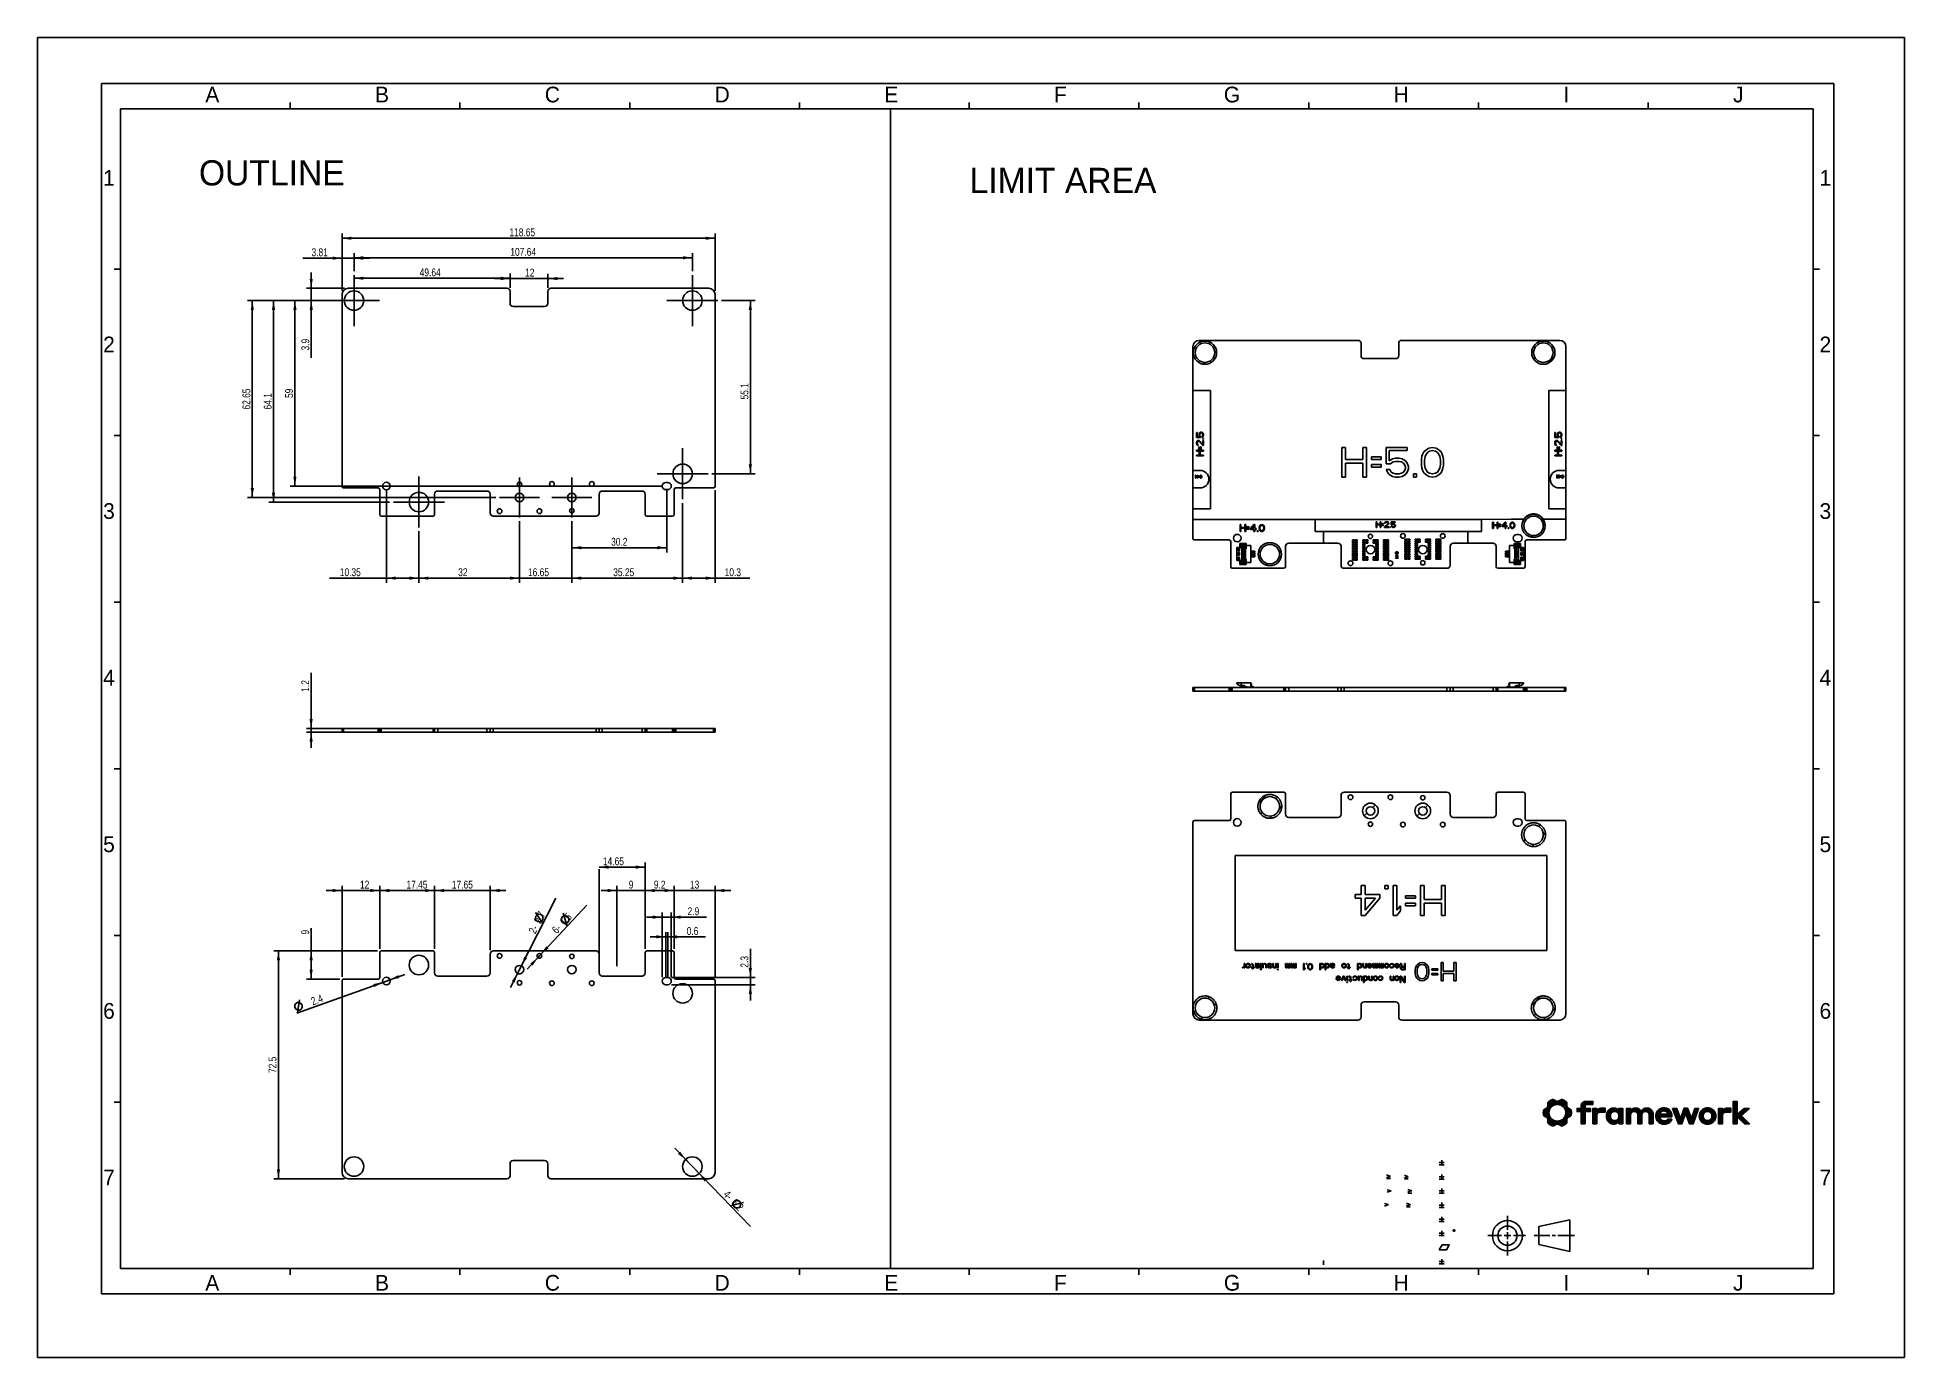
# Model space of a CAD drawing. Header units: millimetres. Extents: x 0 to 594, y 0 to 420.
import ezdxf

# ---------------------------------------------------------------- set-up
doc = ezdxf.new("R2010")
doc.units = ezdxf.units.MM
doc.header["$LTSCALE"] = 32.67
doc.linetypes.add('CENTER', pattern=[0.6, 0.375, -0.075, 0.075, -0.075])
doc.layers.get('0').update_dxf_attribs({"linetype": 'CONTINUOUS'})
doc.layers.add('02___PRT_ALL_AXES', color=7, linetype='CONTINUOUS')
doc.layers.add('ASSEM_MEM', color=7, linetype='CONTINUOUS')
doc.styles.get("Standard").update_dxf_attribs({"font": 'txt', "width": 0.8})
doc.styles.add('TEXTSTYLE_2', font='txt')
doc.styles.add('TEXTSTYLE_7', font='ar_wgl__.ttf')
doc.dimstyles.new('DIMSTYLE_1', dxfattribs={"dimtxt": 2.5, "dimasz": 3, "dimexe": 1.5, "dimexo": 1.2, "dimtad": 1, "dimdsep": 46, "dimtxsty": 'STANDARD', "dimblk": '_FILLED', "dimblk1": '_FILLED', "dimblk2": '_FILLED', "dimcen": 0.09, "dimazin": 2, "dimtp": 0.01, "dimtm": 0.01, "dimtfac": 1, "dimtofl": 0, "dimtmove": 0, "dimatfit": 3, "dimldrblk": '_FILLED', "dimfxl": 1, "dimtolj": 1, "dimarcsym": 0})
doc.dimstyles.new('DIMSTYLE_2', dxfattribs={"dimtxt": 2.5, "dimasz": 3, "dimexe": 1.5, "dimexo": 1.2, "dimtad": 1, "dimdsep": 46, "dimtxsty": 'STANDARD', "dimblk": '_FILLED', "dimblk1": '_FILLED', "dimblk2": '_FILLED', "dimcen": 0.09, "dimazin": 2, "dimtp": 0.01, "dimtm": 0.01, "dimtfac": 1, "dimtmove": 0, "dimatfit": 2, "dimldrblk": '_FILLED', "dimfxl": 1, "dimtolj": 1, "dimarcsym": 0})

msp = doc.modelspace()

# ---------------------------------------------------------------- texts
at = {"color": 7, "linetype": 'CONTINUOUS', "attachment_point": 1, "line_spacing_factor": 0.9}
for s, insert, char_height, width, style in [('A', (53.422, 404.309), 5, 5, 'TEXTSTYLE_2'), ('B', (107.422, 404.309), 5, 5, 'TEXTSTYLE_2'), ('C', (161.422, 404.309), 5, 5, 'TEXTSTYLE_2'), ('D', (215.422, 404.309), 5, 5, 'TEXTSTYLE_2'), ('E', (269.422, 404.309), 5, 5, 'TEXTSTYLE_2'), ('F', (323.422, 404.309), 5, 5, 'TEXTSTYLE_2'), ('G', (377.422, 404.309), 5, 5, 'TEXTSTYLE_2'), ('H', (431.422, 404.309), 5, 5, 'TEXTSTYLE_2'), ('I', (485.422, 404.309), 5, 5, 'TEXTSTYLE_2'), ('J', (539.422, 404.309), 5, 5, 'TEXTSTYLE_2'), ('OUTLINE', (51.404, 380.894), 8, 48.35688, 'TEXTSTYLE_7'), ('1', (20.922, 377.809), 5, 5, 'TEXTSTYLE_2'), ('LIMIT AREA', (296.554, 378.497), 8, 61.94796, 'TEXTSTYLE_7'), ('1', (566.922, 377.809), 5, 5, 'TEXTSTYLE_2'), ('2', (20.922, 324.809), 5, 5, 'TEXTSTYLE_2'), ('2', (566.922, 324.809), 5, 5, 'TEXTSTYLE_2'), ('3', (20.922, 271.809), 5, 5, 'TEXTSTYLE_2'), ('3', (566.922, 271.809), 5, 5, 'TEXTSTYLE_2'), ('4', (20.922, 218.809), 5, 5, 'TEXTSTYLE_2'), ('4', (566.922, 218.809), 5, 5, 'TEXTSTYLE_2'), ('5', (20.922, 165.809), 5, 5, 'TEXTSTYLE_2'), ('5', (566.922, 165.809), 5, 5, 'TEXTSTYLE_2'), ('6', (20.922, 112.809), 5, 5, 'TEXTSTYLE_2'), ('6', (566.922, 112.809), 5, 5, 'TEXTSTYLE_2'), ('7', (20.922, 59.809), 5, 5, 'TEXTSTYLE_2'), ('7', (566.922, 59.809), 5, 5, 'TEXTSTYLE_2'), ('A', (53.422, 26.309), 5, 5, 'TEXTSTYLE_2'), ('B', (107.422, 26.309), 5, 5, 'TEXTSTYLE_2'), ('C', (161.422, 26.309), 5, 5, 'TEXTSTYLE_2'), ('D', (215.422, 26.309), 5, 5, 'TEXTSTYLE_2'), ('E', (269.422, 26.309), 5, 5, 'TEXTSTYLE_2'), ('F', (323.422, 26.309), 5, 5, 'TEXTSTYLE_2'), ('G', (377.422, 26.309), 5, 5, 'TEXTSTYLE_2'), ('H', (431.422, 26.309), 5, 5, 'TEXTSTYLE_2'), ('I', (485.422, 26.309), 5, 5, 'TEXTSTYLE_2'), ('J', (539.422, 26.309), 5, 5, 'TEXTSTYLE_2')]:
    msp.add_mtext(s, dxfattribs=dict(at, insert=insert, char_height=char_height, width=width, style=style))

# ---------------------------------------------------------------- blocks, each defined once
blk = doc.blocks.new('SYM301_BL0', base_point=(436.14, 48.55))
at = {"color": 7, "linetype": 'CONTINUOUS'}
for p, q in [((435.52, 49.12), (436.76, 48.66)), ((436.73, 48.66), (435.52, 48.34)), ((435.52, 47.98), (436.71, 47.98))]:
    blk.add_line(p, q, dxfattribs=at)
blk = doc.blocks.new('SYM301_BL1', base_point=(436.63, 52.94))
at = {"color": 7, "linetype": 'CONTINUOUS'}
for p, q in [((436.01, 53.51), (437.24, 53.05)), ((437.22, 53.05), (436.01, 52.73)), ((436.01, 52.37), (437.2, 52.37))]:
    blk.add_line(p, q, dxfattribs=at)
blk = doc.blocks.new('SYM301_BL2', base_point=(435.48, 57.45))
at = {"color": 7, "linetype": 'CONTINUOUS'}
for p, q in [((434.86, 58.02), (436.1, 57.56)), ((436.07, 57.56), (434.86, 57.24)), ((434.86, 56.88), (436.05, 56.88))]:
    blk.add_line(p, q, dxfattribs=at)
blk = doc.blocks.new('SYM001_BL3', base_point=(429.16, 48.62))
at = {"color": 7, "linetype": 'CONTINUOUS'}
for p, q in [((429.78, 48.69), (428.54, 48.23)), ((428.56, 49.01), (429.78, 48.69))]:
    blk.add_line(p, q, dxfattribs=at)
blk = doc.blocks.new('SYM001_BL4', base_point=(430, 53.01))
at = {"color": 7, "linetype": 'CONTINUOUS'}
for p, q in [((430.62, 53.08), (429.38, 52.62)), ((429.4, 53.39), (430.62, 53.08))]:
    blk.add_line(p, q, dxfattribs=at)
blk = doc.blocks.new('SYM301_BL5', base_point=(429.85, 57.55))
at = {"color": 7, "linetype": 'CONTINUOUS'}
for p, q in [((429.23, 58.12), (430.46, 57.66)), ((430.44, 57.66), (429.23, 57.34)), ((429.23, 56.97), (430.42, 56.97))]:
    blk.add_line(p, q, dxfattribs=at)
blk = doc.blocks.new('_FILLED')
at = {"color": 0, "linetype": 'BYBLOCK'}
blk.add_solid([(0, 0), (-1, 0.17), (-1, -0.17)], dxfattribs=at)
blk = doc.blocks.new('*D0')
at = {"color": 7, "linetype": 'CONTINUOUS'}
for p, q in [((87.09, 200.14), (87.09, 217.82)), ((87.09, 217.82), (87.09, 199.54)), ((162.17, 200.14), (85.59, 200.14)), ((162.17, 198.94), (85.59, 198.94)), ((87.09, 193.94), (87.09, 199.54)), ((87.09, 198.94), (87.09, 193.94))]:
    blk.add_line(p, q, dxfattribs=at)
at = {"color": 7, "linetype": 'CONTINUOUS', "xscale": 3, "yscale": 3, "zscale": 3}
for p, rotation in [((87.09, 200.14), 270), ((87.09, 198.94), 90)]:
    blk.add_blockref('_FILLED', p, dxfattribs=dict(at, rotation=rotation))
at = {"color": 7, "linetype": 'CONTINUOUS', "insert": (83.96, 211.82), "char_height": 2.5, "width": 6, "attachment_point": 1, "rotation": 90, "line_spacing_factor": 0.9}
blk.add_mtext('1.2', dxfattribs=at)
blk = doc.blocks.new('*D1')
at = {"color": 7, "linetype": 'CONTINUOUS'}
for p, q in [((100.73, 345.57), (100.73, 351.38)), ((208.37, 345.57), (208.37, 351.38)), ((100.73, 349.88), (154.55, 349.88)), ((208.37, 349.88), (154.55, 349.88))]:
    blk.add_line(p, q, dxfattribs=at)
at = {"color": 7, "linetype": 'CONTINUOUS', "xscale": 3, "yscale": 3, "zscale": 3, "rotation": 180}
blk.add_blockref('_FILLED', (100.73, 349.88), dxfattribs=at)
at = {"color": 7, "linetype": 'CONTINUOUS', "xscale": 3, "yscale": 3, "zscale": 3}
blk.add_blockref('_FILLED', (208.37, 349.88), dxfattribs=at)
at = {"color": 7, "linetype": 'CONTINUOUS', "insert": (154.55, 353.01), "char_height": 2.5, "width": 12, "attachment_point": 2, "line_spacing_factor": 0.9}
blk.add_mtext('107.64', dxfattribs=at)
blk = doc.blocks.new('*D2')
at = {"color": 7, "linetype": 'CONTINUOUS'}
for p, q in [((96.92, 339.37), (96.92, 357.59)), ((215.57, 339.37), (215.57, 357.59)), ((96.92, 356.09), (156.25, 356.09)), ((215.57, 356.09), (156.25, 356.09))]:
    blk.add_line(p, q, dxfattribs=at)
at = {"color": 7, "linetype": 'CONTINUOUS', "xscale": 3, "yscale": 3, "zscale": 3, "rotation": 180}
blk.add_blockref('_FILLED', (96.92, 356.09), dxfattribs=at)
at = {"color": 7, "linetype": 'CONTINUOUS', "xscale": 3, "yscale": 3, "zscale": 3}
blk.add_blockref('_FILLED', (215.57, 356.09), dxfattribs=at)
at = {"color": 7, "linetype": 'CONTINUOUS', "insert": (154.26, 359.22), "char_height": 2.5, "width": 12, "attachment_point": 2, "line_spacing_factor": 0.9}
blk.add_mtext('118.65', dxfattribs=at)
blk = doc.blocks.new('*D3')
at = {"color": 7, "linetype": 'CONTINUOUS'}
for p, q in [((87.12, 340.17), (87.12, 345.17)), ((87.12, 345.17), (87.12, 338.22)), ((97.72, 340.17), (85.62, 340.17)), ((99.53, 336.27), (85.62, 336.27)), ((87.12, 318.1), (87.12, 338.22)), ((87.12, 336.27), (87.12, 318.1))]:
    blk.add_line(p, q, dxfattribs=at)
at = {"color": 7, "linetype": 'CONTINUOUS', "xscale": 3, "yscale": 3, "zscale": 3}
for p, rotation in [((87.12, 340.17), 270), ((87.12, 336.27), 90)]:
    blk.add_blockref('_FILLED', p, dxfattribs=dict(at, rotation=rotation))
at = {"color": 7, "linetype": 'CONTINUOUS', "insert": (83.99, 324.1), "char_height": 2.5, "width": 6, "attachment_point": 3, "rotation": 90, "line_spacing_factor": 0.9}
blk.add_mtext('3.9', dxfattribs=at)
blk = doc.blocks.new('*D4')
at = {"color": 7, "linetype": 'CONTINUOUS'}
for p, q in [((96.92, 339.37), (96.92, 351.25)), ((100.73, 345.57), (100.73, 351.25)), ((96.92, 349.75), (84.42, 349.75)), ((84.42, 349.75), (98.83, 349.75)), ((105.73, 349.75), (98.83, 349.75)), ((100.73, 349.75), (105.73, 349.75))]:
    blk.add_line(p, q, dxfattribs=at)
at = {"color": 7, "linetype": 'CONTINUOUS', "xscale": 3, "yscale": 3, "zscale": 3}
blk.add_blockref('_FILLED', (96.92, 349.75), dxfattribs=at)
at = {"color": 7, "linetype": 'CONTINUOUS', "xscale": 3, "yscale": 3, "zscale": 3, "rotation": 180}
blk.add_blockref('_FILLED', (100.73, 349.75), dxfattribs=at)
at = {"color": 7, "linetype": 'CONTINUOUS', "insert": (92.42, 352.88), "char_height": 2.5, "width": 8, "attachment_point": 3, "line_spacing_factor": 0.9}
blk.add_mtext('3.81', dxfattribs=at)
blk = doc.blocks.new('*D5')
at = {"color": 7, "linetype": 'CONTINUOUS'}
for p, q in [((99.53, 336.27), (73.64, 336.27)), ((75.14, 336.27), (75.14, 304.22)), ((75.14, 272.17), (75.14, 304.22)), ((112.07, 272.17), (73.64, 272.17))]:
    blk.add_line(p, q, dxfattribs=at)
at = {"color": 7, "linetype": 'CONTINUOUS', "xscale": 3, "yscale": 3, "zscale": 3}
for p, rotation in [((75.14, 336.27), 90), ((75.14, 272.17), 270)]:
    blk.add_blockref('_FILLED', p, dxfattribs=dict(at, rotation=rotation))
at = {"color": 7, "linetype": 'CONTINUOUS', "insert": (72.02, 304.22), "char_height": 2.5, "width": 8, "attachment_point": 2, "rotation": 90, "line_spacing_factor": 0.9}
blk.add_mtext('64.1', dxfattribs=at)
blk = doc.blocks.new('*D6')
at = {"color": 7, "linetype": 'CONTINUOUS'}
for p, q in [((121.37, 262.87), (121.37, 246.47)), ((153.37, 266.07), (153.37, 246.47)), ((121.37, 247.97), (137.37, 247.97)), ((153.37, 247.97), (137.37, 247.97))]:
    blk.add_line(p, q, dxfattribs=at)
at = {"color": 7, "linetype": 'CONTINUOUS', "xscale": 3, "yscale": 3, "zscale": 3, "rotation": 180}
blk.add_blockref('_FILLED', (121.37, 247.97), dxfattribs=at)
at = {"color": 7, "linetype": 'CONTINUOUS', "xscale": 3, "yscale": 3, "zscale": 3}
blk.add_blockref('_FILLED', (153.37, 247.97), dxfattribs=at)
at = {"color": 7, "linetype": 'CONTINUOUS', "insert": (135.35, 251.1), "char_height": 2.5, "width": 4, "attachment_point": 2, "line_spacing_factor": 0.9}
blk.add_mtext('32', dxfattribs=at)
blk = doc.blocks.new('*D7')
at = {"color": 7, "linetype": 'CONTINUOUS'}
for p, q in [((153.37, 266.07), (153.37, 246.47)), ((170.02, 266.07), (170.02, 246.47)), ((153.37, 247.97), (148.37, 247.97)), ((148.37, 247.97), (161.7, 247.97)), ((175.02, 247.97), (161.7, 247.97)), ((170.02, 247.97), (175.02, 247.97))]:
    blk.add_line(p, q, dxfattribs=at)
at = {"color": 7, "linetype": 'CONTINUOUS', "xscale": 3, "yscale": 3, "zscale": 3}
blk.add_blockref('_FILLED', (153.37, 247.97), dxfattribs=at)
at = {"color": 7, "linetype": 'CONTINUOUS', "xscale": 3, "yscale": 3, "zscale": 3, "rotation": 180}
blk.add_blockref('_FILLED', (170.02, 247.97), dxfattribs=at)
at = {"color": 7, "linetype": 'CONTINUOUS', "insert": (159.41, 251.1), "char_height": 2.5, "width": 10, "attachment_point": 2, "line_spacing_factor": 0.9}
blk.add_mtext('16.65', dxfattribs=at)
blk = doc.blocks.new('*D8')
at = {"color": 7, "linetype": 'CONTINUOUS'}
for p, q in [((205.27, 271.87), (205.27, 246.47)), ((170.02, 266.07), (170.02, 246.47)), ((170.02, 247.97), (187.65, 247.97)), ((205.27, 247.97), (187.65, 247.97))]:
    blk.add_line(p, q, dxfattribs=at)
at = {"color": 7, "linetype": 'CONTINUOUS', "xscale": 3, "yscale": 3, "zscale": 3, "rotation": 180}
blk.add_blockref('_FILLED', (170.02, 247.97), dxfattribs=at)
at = {"color": 7, "linetype": 'CONTINUOUS', "xscale": 3, "yscale": 3, "zscale": 3}
blk.add_blockref('_FILLED', (205.27, 247.97), dxfattribs=at)
at = {"color": 7, "linetype": 'CONTINUOUS', "insert": (186.53, 251.1), "char_height": 2.5, "width": 10, "attachment_point": 2, "line_spacing_factor": 0.9}
blk.add_mtext('35.25', dxfattribs=at)
blk = doc.blocks.new('*D9')
at = {"color": 7, "linetype": 'CONTINUOUS'}
for p, q in [((215.57, 275.97), (215.57, 246.47)), ((205.27, 271.87), (205.27, 246.47)), ((205.27, 247.97), (210.42, 247.97)), ((215.57, 247.97), (210.42, 247.97)), ((210.42, 247.97), (226.63, 247.97))]:
    blk.add_line(p, q, dxfattribs=at)
at = {"color": 7, "linetype": 'CONTINUOUS', "xscale": 3, "yscale": 3, "zscale": 3, "rotation": 180}
blk.add_blockref('_FILLED', (205.27, 247.97), dxfattribs=at)
at = {"color": 7, "linetype": 'CONTINUOUS', "xscale": 3, "yscale": 3, "zscale": 3}
blk.add_blockref('_FILLED', (215.57, 247.97), dxfattribs=at)
at = {"color": 7, "linetype": 'CONTINUOUS', "insert": (218.63, 251.1), "char_height": 2.5, "width": 8, "attachment_point": 1, "line_spacing_factor": 0.9}
blk.add_mtext('10.3', dxfattribs=at)
blk = doc.blocks.new('*D10')
at = {"color": 7, "linetype": 'CONTINUOUS'}
for p, q in [((111.02, 276.07), (111.02, 246.47)), ((121.37, 262.87), (121.37, 246.47)), ((116.2, 247.97), (92.91, 247.97)), ((111.02, 247.97), (116.2, 247.97)), ((121.37, 247.97), (116.2, 247.97))]:
    blk.add_line(p, q, dxfattribs=at)
at = {"color": 7, "linetype": 'CONTINUOUS', "xscale": 3, "yscale": 3, "zscale": 3, "rotation": 180}
blk.add_blockref('_FILLED', (111.02, 247.97), dxfattribs=at)
at = {"color": 7, "linetype": 'CONTINUOUS', "xscale": 3, "yscale": 3, "zscale": 3}
blk.add_blockref('_FILLED', (121.37, 247.97), dxfattribs=at)
at = {"color": 7, "linetype": 'CONTINUOUS', "insert": (102.91, 251.1), "char_height": 2.5, "width": 10, "attachment_point": 3, "line_spacing_factor": 0.9}
blk.add_mtext('10.35', dxfattribs=at)
blk = doc.blocks.new('*D11')
at = {"color": 7, "linetype": 'CONTINUOUS'}
for p, q in [((200.22, 276.07), (200.22, 256.15)), ((170.02, 266.07), (170.02, 256.15)), ((170.02, 257.65), (185.12, 257.65)), ((200.22, 257.65), (185.12, 257.65))]:
    blk.add_line(p, q, dxfattribs=at)
at = {"color": 7, "linetype": 'CONTINUOUS', "xscale": 3, "yscale": 3, "zscale": 3, "rotation": 180}
blk.add_blockref('_FILLED', (170.02, 257.65), dxfattribs=at)
at = {"color": 7, "linetype": 'CONTINUOUS', "xscale": 3, "yscale": 3, "zscale": 3}
blk.add_blockref('_FILLED', (200.22, 257.65), dxfattribs=at)
at = {"color": 7, "linetype": 'CONTINUOUS', "insert": (185.12, 260.78), "char_height": 2.5, "width": 8, "attachment_point": 2, "line_spacing_factor": 0.9}
blk.add_mtext('30.2', dxfattribs=at)
blk = doc.blocks.new('*D12')
at = {"color": 7, "linetype": 'CONTINUOUS'}
for p, q in [((99.53, 336.27), (80.44, 336.27)), ((81.94, 336.27), (81.94, 306.77)), ((81.94, 277.27), (81.94, 306.77)), ((199.02, 277.27), (80.44, 277.27))]:
    blk.add_line(p, q, dxfattribs=at)
at = {"color": 7, "linetype": 'CONTINUOUS', "xscale": 3, "yscale": 3, "zscale": 3}
for p, rotation in [((81.94, 336.27), 90), ((81.94, 277.27), 270)]:
    blk.add_blockref('_FILLED', p, dxfattribs=dict(at, rotation=rotation))
at = {"color": 7, "linetype": 'CONTINUOUS', "insert": (78.82, 306.77), "char_height": 2.5, "width": 4, "attachment_point": 2, "rotation": 90, "line_spacing_factor": 0.9}
blk.add_mtext('59', dxfattribs=at)
blk = doc.blocks.new('*D13')
at = {"color": 7, "linetype": 'CONTINUOUS'}
for p, q in [((99.53, 336.27), (66.88, 336.27)), ((68.38, 336.27), (68.38, 304.94)), ((68.38, 273.62), (68.38, 304.94)), ((145.82, 273.62), (66.88, 273.62))]:
    blk.add_line(p, q, dxfattribs=at)
at = {"color": 7, "linetype": 'CONTINUOUS', "xscale": 3, "yscale": 3, "zscale": 3}
for p, rotation in [((68.38, 336.27), 90), ((68.38, 273.62), 270)]:
    blk.add_blockref('_FILLED', p, dxfattribs=dict(at, rotation=rotation))
at = {"color": 7, "linetype": 'CONTINUOUS', "insert": (65.25, 304.94), "char_height": 2.5, "width": 10, "attachment_point": 2, "rotation": 90, "line_spacing_factor": 0.9}
blk.add_mtext('62.65', dxfattribs=at)
blk = doc.blocks.new('*D14')
at = {"color": 7, "linetype": 'CONTINUOUS'}
for p, q in [((87.09, 124.89), (87.09, 136.59)), ((108.22, 129.39), (85.59, 129.39)), ((87.09, 129.39), (87.09, 124.89)), ((87.09, 120.39), (87.09, 124.89)), ((96.22, 120.39), (85.59, 120.39))]:
    blk.add_line(p, q, dxfattribs=at)
at = {"color": 7, "linetype": 'CONTINUOUS', "xscale": 3, "yscale": 3, "zscale": 3}
for p, rotation in [((87.09, 129.39), 90), ((87.09, 120.39), 270)]:
    blk.add_blockref('_FILLED', p, dxfattribs=dict(at, rotation=rotation))
at = {"color": 7, "linetype": 'CONTINUOUS', "insert": (83.96, 134.59), "char_height": 2.5, "width": 2, "attachment_point": 1, "rotation": 90, "line_spacing_factor": 0.9}
blk.add_mtext('9', dxfattribs=at)
blk = doc.blocks.new('*D15')
at = {"color": 7, "linetype": 'CONTINUOUS'}
for p, q in [((108.22, 129.39), (75.19, 129.39)), ((76.69, 129.39), (76.69, 93.14)), ((76.69, 56.89), (76.69, 93.14)), ((97.72, 56.89), (75.19, 56.89))]:
    blk.add_line(p, q, dxfattribs=at)
at = {"color": 7, "linetype": 'CONTINUOUS', "xscale": 3, "yscale": 3, "zscale": 3}
for p, rotation in [((76.69, 129.39), 90), ((76.69, 56.89), 270)]:
    blk.add_blockref('_FILLED', p, dxfattribs=dict(at, rotation=rotation))
at = {"color": 7, "linetype": 'CONTINUOUS', "insert": (73.57, 93.14), "char_height": 2.5, "width": 8, "attachment_point": 2, "rotation": 90, "line_spacing_factor": 0.9}
blk.add_mtext('72.5', dxfattribs=at)
blk = doc.blocks.new('*D16')
at = {"color": 7, "linetype": 'CONTINUOUS'}
for p, q in [((96.92, 148.6), (91.92, 148.6)), ((91.92, 148.6), (102.92, 148.6)), ((96.92, 121.09), (96.92, 150.1)), ((113.92, 148.6), (102.92, 148.6)), ((108.92, 130.09), (108.92, 150.1)), ((108.92, 148.6), (113.92, 148.6))]:
    blk.add_line(p, q, dxfattribs=at)
at = {"color": 7, "linetype": 'CONTINUOUS', "xscale": 3, "yscale": 3, "zscale": 3}
blk.add_blockref('_FILLED', (96.92, 148.6), dxfattribs=at)
at = {"color": 7, "linetype": 'CONTINUOUS', "xscale": 3, "yscale": 3, "zscale": 3, "rotation": 180}
blk.add_blockref('_FILLED', (108.92, 148.6), dxfattribs=at)
at = {"color": 7, "linetype": 'CONTINUOUS', "insert": (104.13, 151.73), "char_height": 2.5, "width": 4, "attachment_point": 2, "line_spacing_factor": 0.9}
blk.add_mtext('12', dxfattribs=at)
blk = doc.blocks.new('*D17')
at = {"color": 7, "linetype": 'CONTINUOUS'}
for p, q in [((126.37, 148.6), (121.37, 148.6)), ((121.37, 148.6), (135.2, 148.6)), ((126.37, 130.09), (126.37, 150.1)), ((149.02, 148.6), (135.2, 148.6)), ((144.02, 129.59), (144.02, 150.1)), ((144.02, 148.6), (149.02, 148.6))]:
    blk.add_line(p, q, dxfattribs=at)
at = {"color": 7, "linetype": 'CONTINUOUS', "xscale": 3, "yscale": 3, "zscale": 3}
blk.add_blockref('_FILLED', (126.37, 148.6), dxfattribs=at)
at = {"color": 7, "linetype": 'CONTINUOUS', "xscale": 3, "yscale": 3, "zscale": 3, "rotation": 180}
blk.add_blockref('_FILLED', (144.02, 148.6), dxfattribs=at)
at = {"color": 7, "linetype": 'CONTINUOUS', "insert": (135.2, 151.73), "char_height": 2.5, "width": 10, "attachment_point": 2, "line_spacing_factor": 0.9}
blk.add_mtext('17.65', dxfattribs=at)
blk = doc.blocks.new('*D18')
at = {"color": 7, "linetype": 'CONTINUOUS'}
for p, q in [((178.72, 156.04), (186.05, 156.04)), ((178.72, 128.14), (178.72, 155.41)), ((193.37, 156.04), (186.05, 156.04)), ((193.37, 130.09), (193.37, 157.54))]:
    blk.add_line(p, q, dxfattribs=at)
at = {"color": 7, "linetype": 'CONTINUOUS', "xscale": 3, "yscale": 3, "zscale": 3, "rotation": 180}
blk.add_blockref('_FILLED', (178.72, 156.04), dxfattribs=at)
at = {"color": 7, "linetype": 'CONTINUOUS', "xscale": 3, "yscale": 3, "zscale": 3}
blk.add_blockref('_FILLED', (193.37, 156.04), dxfattribs=at)
at = {"color": 7, "linetype": 'CONTINUOUS', "insert": (183.25, 159.16), "char_height": 2.5, "width": 10, "attachment_point": 2, "line_spacing_factor": 0.9}
blk.add_mtext('14.65', dxfattribs=at)
blk = doc.blocks.new('*D19')
at = {"color": 7, "linetype": 'CONTINUOUS'}
for p, q in [((184.37, 148.6), (179.37, 148.6)), ((179.37, 148.6), (188.87, 148.6)), ((184.37, 124.49), (184.37, 150.1)), ((198.37, 148.6), (188.87, 148.6)), ((193.37, 130.09), (193.37, 150.1)), ((193.37, 148.6), (198.37, 148.6))]:
    blk.add_line(p, q, dxfattribs=at)
at = {"color": 7, "linetype": 'CONTINUOUS', "xscale": 3, "yscale": 3, "zscale": 3}
blk.add_blockref('_FILLED', (184.37, 148.6), dxfattribs=at)
at = {"color": 7, "linetype": 'CONTINUOUS', "xscale": 3, "yscale": 3, "zscale": 3, "rotation": 180}
blk.add_blockref('_FILLED', (193.37, 148.6), dxfattribs=at)
at = {"color": 7, "linetype": 'CONTINUOUS', "insert": (188.87, 151.73), "char_height": 2.5, "width": 2, "attachment_point": 2, "line_spacing_factor": 0.9}
blk.add_mtext('9', dxfattribs=at)
blk = doc.blocks.new('*D20')
at = {"color": 7, "linetype": 'CONTINUOUS'}
for p, q in [((193.37, 130.09), (193.37, 150.1)), ((193.37, 148.6), (197.97, 148.6)), ((202.57, 148.6), (197.97, 148.6)), ((202.57, 130.09), (202.57, 150.1))]:
    blk.add_line(p, q, dxfattribs=at)
at = {"color": 7, "linetype": 'CONTINUOUS', "xscale": 3, "yscale": 3, "zscale": 3, "rotation": 180}
blk.add_blockref('_FILLED', (193.37, 148.6), dxfattribs=at)
at = {"color": 7, "linetype": 'CONTINUOUS', "xscale": 3, "yscale": 3, "zscale": 3}
blk.add_blockref('_FILLED', (202.57, 148.6), dxfattribs=at)
at = {"color": 7, "linetype": 'CONTINUOUS', "insert": (197.97, 151.73), "char_height": 2.5, "width": 6, "attachment_point": 2, "line_spacing_factor": 0.9}
blk.add_mtext('9.2', dxfattribs=at)
blk = doc.blocks.new('*D21')
at = {"color": 7, "linetype": 'CONTINUOUS'}
for p, q in [((202.57, 148.6), (197.57, 148.6)), ((197.57, 148.6), (209.07, 148.6)), ((202.57, 130.09), (202.57, 150.1)), ((220.57, 148.6), (209.07, 148.6)), ((215.57, 121.09), (215.57, 150.1)), ((215.57, 148.6), (220.57, 148.6))]:
    blk.add_line(p, q, dxfattribs=at)
at = {"color": 7, "linetype": 'CONTINUOUS', "xscale": 3, "yscale": 3, "zscale": 3}
blk.add_blockref('_FILLED', (202.57, 148.6), dxfattribs=at)
at = {"color": 7, "linetype": 'CONTINUOUS', "xscale": 3, "yscale": 3, "zscale": 3, "rotation": 180}
blk.add_blockref('_FILLED', (215.57, 148.6), dxfattribs=at)
at = {"color": 7, "linetype": 'CONTINUOUS', "insert": (209.07, 151.73), "char_height": 2.5, "width": 4, "attachment_point": 2, "line_spacing_factor": 0.9}
blk.add_mtext('13', dxfattribs=at)
blk = doc.blocks.new('*D22')
at = {"color": 7, "linetype": 'CONTINUOUS'}
for p, q in [((108.92, 148.6), (103.92, 148.6)), ((103.92, 148.6), (117.65, 148.6)), ((108.92, 130.09), (108.92, 150.1)), ((131.37, 148.6), (117.65, 148.6)), ((126.37, 130.09), (126.37, 150.1)), ((126.37, 148.6), (131.37, 148.6))]:
    blk.add_line(p, q, dxfattribs=at)
at = {"color": 7, "linetype": 'CONTINUOUS', "xscale": 3, "yscale": 3, "zscale": 3}
blk.add_blockref('_FILLED', (108.92, 148.6), dxfattribs=at)
at = {"color": 7, "linetype": 'CONTINUOUS', "xscale": 3, "yscale": 3, "zscale": 3, "rotation": 180}
blk.add_blockref('_FILLED', (126.37, 148.6), dxfattribs=at)
at = {"color": 7, "linetype": 'CONTINUOUS', "insert": (120.76, 151.73), "char_height": 2.5, "width": 10, "attachment_point": 2, "line_spacing_factor": 0.9}
blk.add_mtext('17.45', dxfattribs=at)
blk = doc.blocks.new('*D23')
at = {"color": 7, "linetype": 'CONTINUOUS'}
for p, q in [((150.37, 340.37), (150.37, 344.77)), ((162.37, 340.37), (162.37, 344.77)), ((150.37, 343.27), (145.37, 343.27)), ((145.37, 343.27), (156.37, 343.27)), ((167.37, 343.27), (156.37, 343.27)), ((162.37, 343.27), (167.37, 343.27))]:
    blk.add_line(p, q, dxfattribs=at)
at = {"color": 7, "linetype": 'CONTINUOUS', "xscale": 3, "yscale": 3, "zscale": 3}
blk.add_blockref('_FILLED', (150.37, 343.27), dxfattribs=at)
at = {"color": 7, "linetype": 'CONTINUOUS', "xscale": 3, "yscale": 3, "zscale": 3, "rotation": 180}
blk.add_blockref('_FILLED', (162.37, 343.27), dxfattribs=at)
at = {"color": 7, "linetype": 'CONTINUOUS', "insert": (156.65, 346.4), "char_height": 2.5, "width": 4, "attachment_point": 2, "line_spacing_factor": 0.9}
blk.add_mtext('12', dxfattribs=at)
blk = doc.blocks.new('*D24')
at = {"color": 7, "linetype": 'CONTINUOUS'}
for p, q in [((150.37, 340.37), (150.37, 344.86)), ((100.73, 343.36), (125.55, 343.36)), ((150.37, 343.36), (125.55, 343.36))]:
    blk.add_line(p, q, dxfattribs=at)
at = {"color": 7, "linetype": 'CONTINUOUS', "xscale": 3, "yscale": 3, "zscale": 3, "rotation": 180}
blk.add_blockref('_FILLED', (100.73, 343.36), dxfattribs=at)
at = {"color": 7, "linetype": 'CONTINUOUS', "xscale": 3, "yscale": 3, "zscale": 3}
blk.add_blockref('_FILLED', (150.37, 343.36), dxfattribs=at)
at = {"color": 7, "linetype": 'CONTINUOUS', "insert": (124.97, 346.49), "char_height": 2.5, "width": 10, "attachment_point": 2, "line_spacing_factor": 0.9}
blk.add_mtext('49.64', dxfattribs=at)
blk = doc.blocks.new('*D25')
at = {"color": 7, "linetype": 'CONTINUOUS'}
for p, q in [((217.67, 336.27), (228.31, 336.27)), ((226.81, 336.27), (226.81, 308.72)), ((226.81, 281.17), (226.81, 308.72)), ((214.57, 281.17), (228.31, 281.17))]:
    blk.add_line(p, q, dxfattribs=at)
at = {"color": 7, "linetype": 'CONTINUOUS', "xscale": 3, "yscale": 3, "zscale": 3}
for p, rotation in [((226.81, 336.27), 90), ((226.81, 281.17), 270)]:
    blk.add_blockref('_FILLED', p, dxfattribs=dict(at, rotation=rotation))
at = {"color": 7, "linetype": 'CONTINUOUS', "insert": (223.68, 307.41), "char_height": 2.5, "width": 8, "attachment_point": 2, "rotation": 90, "line_spacing_factor": 0.9}
blk.add_mtext('55.1', dxfattribs=at)
blk = doc.blocks.new('*D26')
at = {"color": 7, "linetype": 'CONTINUOUS'}
for p, q in [((208.37, 60.79), (202.74, 66.62)), ((206.22, 63.02), (206.22, 63.02)), ((206.22, 63.02), (208.37, 60.79)), ((210.52, 58.56), (208.37, 60.79)), ((208.37, 60.79), (226.82, 41.68)), ((210.52, 58.56), (210.52, 58.56))]:
    blk.add_line(p, q, dxfattribs=at)
at = {"color": 7, "linetype": 'CONTINUOUS', "xscale": 3, "yscale": 3, "zscale": 3}
for p, rotation in [((206.22, 63.02), 313.9933838381), ((210.52, 58.56), 133.9923976954)]:
    blk.add_blockref('_FILLED', p, dxfattribs=dict(at, rotation=rotation))
at = {"color": 7, "linetype": 'CONTINUOUS', "insert": (219.81, 53.45), "char_height": 2.5, "width": 20, "attachment_point": 1, "rotation": 313.99337, "line_spacing_factor": 0.9}
blk.add_mtext('4-{\\ftxt;\\W0.0001;\\H0.0001;\\~}{\\ftxt;\\W1.3333333333;\\H2.5; }{\\ftxt;\\W0.0001;\\H0.0001;\\~}6.2', dxfattribs=at)
blk = doc.blocks.new('*D27')
at = {"color": 7, "linetype": 'CONTINUOUS'}
for p, q in [((153.37, 123.44), (164.98, 146.2)), ((153.37, 123.44), (150.49, 117.78)), ((152.76, 122.24), (153.37, 123.44)), ((152.76, 122.24), (152.76, 122.24)), ((153.98, 124.64), (153.37, 123.44)), ((153.98, 124.64), (153.98, 124.64))]:
    blk.add_line(p, q, dxfattribs=at)
at = {"color": 7, "linetype": 'CONTINUOUS', "xscale": 3, "yscale": 3, "zscale": 3}
for p, rotation in [((153.98, 124.64), 242.9782596691), ((152.76, 122.24), 62.9782596691)]:
    blk.add_blockref('_FILLED', p, dxfattribs=dict(at, rotation=rotation))
at = {"color": 7, "linetype": 'CONTINUOUS', "insert": (156.14, 135.74), "char_height": 2.5, "width": 20, "attachment_point": 1, "rotation": 62.97948, "line_spacing_factor": 0.9}
blk.add_mtext('2-{\\ftxt;\\W0.0001;\\H0.0001;\\~}{\\ftxt;\\W1.3333333333;\\H2.5; }{\\ftxt;\\W0.0001;\\H0.0001;\\~}2.7', dxfattribs=at)
blk = doc.blocks.new('*D28')
at = {"color": 7, "linetype": 'CONTINUOUS'}
for p, q in [((159.71, 127.78), (174.8, 143.97)), ((159.71, 127.78), (155.79, 123.57)), ((159.2, 127.23), (159.71, 127.78)), ((159.2, 127.23), (159.2, 127.23)), ((160.22, 128.33), (159.71, 127.78)), ((160.22, 128.33), (160.22, 128.33))]:
    blk.add_line(p, q, dxfattribs=at)
at = {"color": 7, "linetype": 'CONTINUOUS', "xscale": 3, "yscale": 3, "zscale": 3}
for p, rotation in [((160.22, 128.33), 227.0242367242), ((159.2, 127.23), 47.0233022887)]:
    blk.add_blockref('_FILLED', p, dxfattribs=dict(at, rotation=rotation))
at = {"color": 7, "linetype": 'CONTINUOUS', "insert": (163.42, 136.35), "char_height": 2.5, "width": 20, "attachment_point": 1, "rotation": 47.02326, "line_spacing_factor": 0.9}
blk.add_mtext('6-{\\ftxt;\\W0.0001;\\H0.0001;\\~}{\\ftxt;\\W1.3333333333;\\H2.5; }{\\ftxt;\\W0.0001;\\H0.0001;\\~}1.5', dxfattribs=at)
blk = doc.blocks.new('*D29')
at = {"color": 7, "linetype": 'CONTINUOUS'}
for p, q in [((111.02, 119.79), (82.52, 109.57)), ((109.89, 119.39), (111.02, 119.79)), ((109.89, 119.39), (109.89, 119.39)), ((111.02, 119.79), (116.86, 121.88)), ((112.15, 120.2), (111.02, 119.79)), ((112.15, 120.2), (112.15, 120.2))]:
    blk.add_line(p, q, dxfattribs=at)
at = {"color": 7, "linetype": 'CONTINUOUS', "xscale": 3, "yscale": 3, "zscale": 3}
for p, rotation in [((109.89, 119.39), 19.7287416124), ((112.15, 120.2), 199.7287416124)]:
    blk.add_blockref('_FILLED', p, dxfattribs=dict(at, rotation=rotation))
at = {"color": 7, "linetype": 'CONTINUOUS', "insert": (90.25, 115.66), "char_height": 2.5, "width": 14, "attachment_point": 3, "rotation": 19.7294, "line_spacing_factor": 0.9, "style": 'TEXTSTYLE_2'}
blk.add_mtext('{\\ftxt;\\W0.0001;\\H0.0001;\\~}{\\ftxt;\\W1.3333333333;\\H2.5; }{\\ftxt;\\W0.0001;\\H0.0001;\\~}{\\W0.8;2.4}', dxfattribs=at)
blk = doc.blocks.new('*D30')
at = {"color": 7, "linetype": 'CONTINUOUS'}
for p, q in [((199.92, 133.86), (194.92, 133.86)), ((194.92, 133.86), (200.22, 133.86)), ((199.92, 120.99), (199.92, 135.36)), ((212.56, 133.86), (200.22, 133.86)), ((200.52, 120.99), (200.52, 135.36)), ((200.52, 133.86), (212.56, 133.86))]:
    blk.add_line(p, q, dxfattribs=at)
at = {"color": 7, "linetype": 'CONTINUOUS', "xscale": 3, "yscale": 3, "zscale": 3}
blk.add_blockref('_FILLED', (199.92, 133.86), dxfattribs=at)
at = {"color": 7, "linetype": 'CONTINUOUS', "xscale": 3, "yscale": 3, "zscale": 3, "rotation": 180}
blk.add_blockref('_FILLED', (200.52, 133.86), dxfattribs=at)
at = {"color": 7, "linetype": 'CONTINUOUS', "insert": (206.56, 136.98), "char_height": 2.5, "width": 6, "attachment_point": 1, "line_spacing_factor": 0.9}
blk.add_mtext('0.6', dxfattribs=at)
blk = doc.blocks.new('*D31')
at = {"color": 7, "linetype": 'CONTINUOUS'}
for p, q in [((198.77, 140.13), (193.77, 140.13)), ((193.77, 140.13), (200.22, 140.13)), ((198.77, 120.99), (198.77, 141.63)), ((212.84, 140.13), (200.22, 140.13)), ((201.67, 120.99), (201.67, 141.63)), ((201.67, 140.13), (212.84, 140.13))]:
    blk.add_line(p, q, dxfattribs=at)
at = {"color": 7, "linetype": 'CONTINUOUS', "xscale": 3, "yscale": 3, "zscale": 3}
blk.add_blockref('_FILLED', (198.77, 140.13), dxfattribs=at)
at = {"color": 7, "linetype": 'CONTINUOUS', "xscale": 3, "yscale": 3, "zscale": 3, "rotation": 180}
blk.add_blockref('_FILLED', (201.67, 140.13), dxfattribs=at)
at = {"color": 7, "linetype": 'CONTINUOUS', "insert": (206.84, 143.26), "char_height": 2.5, "width": 6, "attachment_point": 1, "line_spacing_factor": 0.9}
blk.add_mtext('2.9', dxfattribs=at)
blk = doc.blocks.new('*D32')
at = {"color": 7, "linetype": 'CONTINUOUS'}
for p, q in [((226.81, 120.94), (226.81, 130.05)), ((226.81, 130.05), (226.81, 119.79)), ((201.72, 120.94), (228.31, 120.94)), ((226.81, 113.64), (226.81, 119.79)), ((201.72, 118.64), (228.31, 118.64)), ((226.81, 118.64), (226.81, 113.64))]:
    blk.add_line(p, q, dxfattribs=at)
at = {"color": 7, "linetype": 'CONTINUOUS', "xscale": 3, "yscale": 3, "zscale": 3}
for p, rotation in [((226.81, 120.94), 270), ((226.81, 118.64), 90)]:
    blk.add_blockref('_FILLED', p, dxfattribs=dict(at, rotation=rotation))
at = {"color": 7, "linetype": 'CONTINUOUS', "insert": (223.68, 124.05), "char_height": 2.5, "width": 6, "attachment_point": 1, "rotation": 90, "line_spacing_factor": 0.9}
blk.add_mtext('2.3', dxfattribs=at)

# ---------------------------------------------------------------- dimensions: what is measured, and where the dimension line sits
at = {"color": 7, "linetype": 'CONTINUOUS'}
for base, p1, p2, picture, middle in [((215.571, 356.094), (96.921, 338.165), (215.571, 338.165), '*D2', (154.571, 356.094)), ((100.73, 349.755), (96.921, 338.165), (100.73, 344.365), '*D4', (88.165, 349.755)), ((208.371, 349.88), (100.73, 344.365), (208.371, 344.365), '*D1', (154.863, 349.88)), ((150.371, 343.364), (100.73, 344.365), (150.371, 339.165), '*D24', (125.031, 343.364)), ((162.371, 343.275), (150.371, 339.165), (162.371, 339.165), '*D23', (156.897, 343.275)), ((200.221, 257.652), (170.021, 267.265), (200.221, 277.265), '*D11', (185.121, 257.652)), ((215.571, 247.971), (205.271, 273.065), (215.571, 277.165), '*D9', (222.945, 247.971)), ((205.271, 247.971), (170.021, 267.265), (205.271, 273.065), '*D8', (186.592, 247.971)), ((170.021, 247.971), (153.371, 267.265), (170.021, 267.265), '*D7', (159.722, 247.971)), ((108.921, 148.602), (96.921, 119.891), (108.921, 128.891), '*D16', (104.385, 148.602)), ((126.371, 148.602), (108.921, 128.891), (126.371, 128.891), '*D22', (121.069, 148.602)), ((144.021, 148.602), (126.371, 128.891), (144.021, 128.391), '*D17', (135.508, 148.602)), ((193.371, 148.602), (184.371, 123.291), (193.371, 128.891), '*D19', (188.871, 148.602)), ((202.571, 148.602), (193.371, 128.891), (202.571, 128.891), '*D20', (197.971, 148.602)), ((215.571, 148.602), (202.571, 128.891), (215.571, 119.891), '*D21', (209.383, 148.602)), ((201.671, 140.135), (198.771, 119.791), (201.671, 119.791), '*D31', (209.837, 140.135)), ((200.521, 133.858), (199.921, 119.791), (200.521, 119.791), '*D30', (209.564, 133.858))]:
    dim = msp.add_linear_dim(base=base, p1=p1, p2=p2, dimstyle='DIMSTYLE_1', dxfattribs=at)
    dim.commit()
    dim.dimension.update_dxf_attribs({"geometry": picture, "text_midpoint": middle, "dimtype": 160})
for base, p1, p2, angle, picture, middle in [((87.119, 336.265), (98.921, 340.165), (100.73, 336.265), 270, '*D3', (87.119, 321.097)), ((68.376, 336.265), (147.021, 273.615), (100.73, 336.265), 90, '*D13', (68.376, 305.003)), ((75.142, 272.165), (100.73, 336.265), (113.271, 272.165), 270, '*D5', (75.142, 303.965)), ((81.945, 277.265), (100.73, 336.265), (200.221, 277.265), 270, '*D12', (81.945, 306.765)), ((226.806, 281.165), (216.471, 336.265), (213.371, 281.165), 270, '*D25', (226.806, 307.159)), ((111.021, 247.971), (121.371, 264.065), (111.021, 277.265), 180, '*D10', (98.227, 247.971)), ((121.371, 247.971), (153.371, 267.265), (121.371, 264.065), 180, '*D6', (135.352, 247.971)), ((87.088, 198.936), (163.371, 200.136), (163.371, 198.936), 270, '*D0', (87.088, 215.069)), ((178.721, 156.035), (193.371, 128.891), (178.721, 126.941), 180, '*D18', (183.56, 156.035)), ((87.088, 120.391), (109.421, 129.391), (97.421, 120.391), 270, '*D14', (87.088, 135.594)), ((76.693, 56.891), (109.421, 129.391), (98.921, 56.891), 270, '*D15', (76.693, 93.203)), ((226.806, 118.641), (200.521, 120.941), (200.521, 118.641), 270, '*D32', (226.806, 127.112))]:
    dim = msp.add_linear_dim(base=base, p1=p1, p2=p2, angle=angle, dimstyle='DIMSTYLE_1', dxfattribs=at)
    dim.commit()
    dim.dimension.update_dxf_attribs({"geometry": picture, "text_midpoint": middle, "dimtype": 160})
for p1, p2, text, picture, middle in [((153.984, 124.643), (152.757, 122.238), '2-%%c<>', '*D27', (160.28, 141.115)), ((160.222, 128.329), (159.199, 127.232), '6-%%c<>', '*D28', (168.879, 140.371)), ((109.891, 119.385), (112.15, 120.196), '%%c<>', '*D29', (87.849, 113.472)), ((210.524, 58.56), (206.218, 63.021), '4-%%c<>', '*D26', (223.536, 47.782))]:
    dim = msp.add_diameter_dim_2p(p1=p1, p2=p2, text=text, dimstyle='DIMSTYLE_2', override={"dimpost": '<>'}, dxfattribs=at)
    dim.commit()
    dim.dimension.update_dxf_attribs({"geometry": picture, "text_midpoint": middle, "dimtype": 163})

# ---------------------------------------------------------------- hatches: boundary and pattern name
at = {"linetype": 'CONTINUOUS'}
for points in [[(481.089, 79.038), (481.015, 78.863), (480.953, 78.682), (480.905, 78.496), (480.869, 78.304), (480.847, 78.108), (480.84, 77.908), (480.847, 77.707), (480.869, 77.511), (480.905, 77.32), (480.953, 77.133), (479.223, 76.964), (479.204, 76.989), (479.187, 77.014), (479.171, 77.04), (479.157, 77.067), (479.145, 77.095), (479.134, 77.123), (479.125, 77.153), (479.117, 77.183), (479.111, 77.213), (479.095, 77.327), (479.082, 77.441), (479.071, 77.557), (479.063, 77.673), (479.059, 77.79), (479.057, 77.908), (479.059, 78.025), (479.063, 78.142), (479.071, 78.259), (479.082, 78.374), (479.095, 78.488), (479.111, 78.602), (479.117, 78.633), (479.125, 78.663), (479.134, 78.692), (479.145, 78.721), (479.157, 78.748), (479.171, 78.775), (479.187, 78.801), (479.204, 78.827), (479.223, 78.851), (479.243, 78.874), (479.264, 78.895), (479.287, 78.916), (479.311, 78.935), (479.336, 78.953), (479.363, 78.969), (481.175, 79.207)], [(482.223, 80.255), (482.062, 80.158), (481.908, 80.05), (481.762, 79.932), (481.626, 79.804), (481.498, 79.667), (481.38, 79.522), (481.272, 79.368), (481.175, 79.207), (479.363, 78.969), (480.023, 79.351), (480.076, 79.384), (480.127, 79.42), (480.175, 79.459), (480.22, 79.5), (480.263, 79.544), (480.303, 79.591), (480.339, 79.64), (480.373, 79.691), (480.404, 79.743), (480.431, 79.798), (480.455, 79.854), (480.475, 79.912), (480.492, 79.971), (480.505, 80.031), (480.515, 80.092), (480.521, 80.154), (480.523, 80.217), (483.126, 80.561), (482.934, 80.525), (482.748, 80.476), (482.567, 80.415), (482.392, 80.341)], [(483.522, 81.526), (486.193, 81.486), (486.329, 81.379), (486.353, 81.359), (486.375, 81.338), (486.396, 81.315), (486.415, 81.292), (486.433, 81.267), (486.449, 81.241), (486.464, 81.215), (486.477, 81.187), (486.489, 81.159), (486.499, 81.13), (486.507, 81.101), (486.513, 81.071), (486.518, 81.041), (486.521, 81.01), (486.521, 80.979), (483.126, 80.561), (480.523, 80.217), (480.523, 80.979), (480.524, 81.01), (480.526, 81.041), (480.531, 81.071), (480.537, 81.101), (480.546, 81.13), (480.555, 81.159), (480.567, 81.187), (480.58, 81.215), (480.595, 81.241), (480.611, 81.267), (480.629, 81.292), (480.649, 81.315), (480.669, 81.338), (480.692, 81.359), (480.715, 81.379), (480.852, 81.486), (483.203, 81.578), (483.265, 81.559), (483.329, 81.545), (483.393, 81.534), (483.457, 81.528)], [(483.141, 81.601), (483.203, 81.578), (480.852, 81.486), (480.993, 81.587), (483.022, 81.66), (483.081, 81.629)], [(482.361, 82.041), (483.022, 81.66), (480.993, 81.587), (481.137, 81.683), (481.286, 81.773), (481.439, 81.857), (481.595, 81.936), (481.754, 82.008), (482.306, 82.069), (482.334, 82.056)], [(482.067, 82.108), (482.097, 82.11), (482.128, 82.109), (482.158, 82.107), (482.188, 82.103), (482.218, 82.097), (482.248, 82.09), (482.277, 82.08), (482.306, 82.069), (481.754, 82.008), (481.917, 82.075), (481.946, 82.085), (481.976, 82.094), (482.006, 82.1), (482.036, 82.105)], [(483.522, 80.59), (483.322, 80.583), (483.126, 80.561), (486.521, 80.979), (486.521, 80.217), (486.523, 80.154), (485.136, 80.05), (484.983, 80.158), (484.821, 80.255), (484.653, 80.341), (484.478, 80.415), (484.297, 80.476), (484.11, 80.525), (483.919, 80.561), (483.722, 80.583)], [(485.907, 81.683), (486.052, 81.587), (486.193, 81.486), (483.522, 81.526), (483.587, 81.528), (483.651, 81.534), (483.715, 81.545), (483.779, 81.559), (483.841, 81.578), (483.903, 81.601), (483.963, 81.629), (484.022, 81.66), (485.29, 82.008), (485.45, 81.936), (485.606, 81.857), (485.758, 81.773)], [(484.947, 82.11), (484.977, 82.108), (485.008, 82.105), (485.038, 82.1), (485.068, 82.094), (485.098, 82.085), (485.127, 82.075), (485.29, 82.008), (484.022, 81.66), (484.683, 82.041), (484.711, 82.056), (484.739, 82.069), (484.767, 82.08), (484.796, 82.09), (484.826, 82.097), (484.856, 82.103), (484.886, 82.107), (484.917, 82.109)], [(486.529, 80.092), (486.539, 80.031), (485.282, 79.932), (485.136, 80.05), (486.523, 80.154)], [(486.552, 79.971), (486.569, 79.912), (485.419, 79.804), (485.282, 79.932), (486.539, 80.031)], [(486.59, 79.854), (486.613, 79.798), (485.546, 79.667), (485.419, 79.804), (486.569, 79.912)], [(486.671, 79.691), (486.705, 79.64), (485.664, 79.522), (485.546, 79.667), (486.613, 79.798), (486.641, 79.743)], [(486.781, 79.544), (486.824, 79.5), (485.772, 79.368), (485.664, 79.522), (486.705, 79.64), (486.741, 79.591)], [(486.968, 79.384), (487.021, 79.351), (487.682, 78.969), (486.029, 78.863), (485.955, 79.038), (485.869, 79.207), (485.772, 79.368), (486.824, 79.5), (486.869, 79.459), (486.917, 79.42)], [(487.802, 78.874), (487.822, 78.851), (486.091, 78.682), (486.029, 78.863), (487.682, 78.969), (487.708, 78.953), (487.734, 78.935), (487.758, 78.916), (487.78, 78.895)], [(487.911, 78.692), (487.92, 78.663), (486.14, 78.496), (486.091, 78.682), (487.822, 78.851), (487.84, 78.827), (487.858, 78.801), (487.873, 78.775), (487.887, 78.748), (487.9, 78.721)], [(487.949, 77.327), (487.933, 77.213), (486.091, 77.133), (486.14, 77.32), (487.963, 77.441)], [(487.933, 78.602), (487.949, 78.488), (486.175, 78.304), (486.14, 78.496), (487.92, 78.663), (487.927, 78.633)], [(487.973, 77.557), (487.963, 77.441), (486.14, 77.32), (486.175, 77.511), (487.981, 77.673)], [(487.963, 78.374), (487.973, 78.259), (486.197, 78.108), (486.175, 78.304), (487.949, 78.488)], [(487.986, 77.79), (487.981, 77.673), (486.175, 77.511), (486.197, 77.707), (487.987, 77.908)], [(487.981, 78.142), (487.986, 78.025), (487.987, 77.908), (486.197, 77.707), (486.204, 77.908), (486.197, 78.108), (487.973, 78.259)], [(492.35, 79.776), (492.35, 79.303), (489.772, 78.26), (489.772, 79.303), (491.114, 79.303), (492.363, 79.965), (492.356, 79.905), (492.351, 79.842)], [(494.098, 79.303), (494.098, 78.26), (492.35, 78.26), (492.35, 74.417), (491.114, 74.417), (491.114, 78.26), (489.772, 78.26), (492.35, 79.303)], [(492.423, 80.177), (492.403, 80.128), (491.114, 80.017), (491.117, 80.144), (492.472, 80.266), (492.446, 80.223)], [(492.373, 80.022), (492.363, 79.965), (491.114, 79.303), (491.114, 80.017), (492.403, 80.128), (492.387, 80.077)], [(492.501, 80.305), (492.472, 80.266), (491.117, 80.144), (491.127, 80.266), (492.569, 80.376), (492.533, 80.342)], [(492.609, 80.406), (492.569, 80.376), (491.127, 80.266), (491.143, 80.383), (492.747, 80.48), (492.698, 80.458), (492.651, 80.434)], [(492.801, 80.498), (492.747, 80.48), (491.143, 80.383), (491.166, 80.494), (493.123, 80.539), (493.051, 80.537), (492.983, 80.532), (492.918, 80.524), (492.858, 80.512)], [(492.598, 81.521), (492.746, 81.524), (494.851, 81.524), (494.851, 80.539), (493.123, 80.539), (491.166, 80.494), (491.196, 80.601), (491.232, 80.702), (491.275, 80.798), (491.324, 80.888), (491.381, 80.973), (491.444, 81.052), (491.514, 81.126), (491.59, 81.193), (491.674, 81.255), (491.765, 81.31), (491.863, 81.359), (491.968, 81.403), (492.079, 81.439), (492.198, 81.47), (492.324, 81.493), (492.458, 81.51)], [(497.507, 79.329), (497.634, 79.332), (498.773, 79.332), (498.773, 78.106), (497.469, 78.106), (497.342, 78.104), (497.222, 78.098), (497.109, 78.089), (497.002, 78.076), (496.902, 78.06), (496.808, 78.039), (496.72, 78.015), (496.638, 77.987), (496.562, 77.955), (496.492, 77.919), (496.427, 77.879), (496.369, 77.835), (496.311, 77.783), (496.259, 77.726), (496.213, 77.663), (496.174, 77.596), (496.14, 77.524), (494.823, 74.417), (494.823, 79.303), (496.05, 79.303), (496.05, 78.482), (496.079, 78.542), (496.115, 78.608), (496.159, 78.678), (496.213, 78.752), (496.276, 78.827), (496.35, 78.902), (496.413, 78.958), (496.483, 79.012), (496.56, 79.064), (496.645, 79.113), (496.738, 79.159), (496.838, 79.201), (496.947, 79.238), (497.066, 79.27), (497.167, 79.292), (497.274, 79.309), (497.387, 79.321)], [(496.05, 76.985), (496.05, 74.417), (494.823, 74.417), (496.14, 77.524), (496.112, 77.447), (496.089, 77.365), (496.072, 77.278), (496.06, 77.186), (496.052, 77.088)], [(500.448, 77.31), (500.423, 77.203), (499.142, 77.072), (499.161, 77.276), (500.479, 77.414)], [(500.517, 77.514), (500.479, 77.414), (499.161, 77.276), (499.192, 77.472), (500.562, 77.61)], [(500.612, 77.7), (500.562, 77.61), (499.192, 77.472), (499.234, 77.66), (500.669, 77.786)], [(500.731, 77.867), (500.669, 77.786), (499.234, 77.66), (499.287, 77.84), (500.8, 77.942)], [(500.874, 78.011), (500.8, 77.942), (499.287, 77.84), (499.352, 78.011), (501.037, 78.132), (500.953, 78.075)], [(501.127, 78.182), (501.037, 78.132), (499.352, 78.011), (499.426, 78.173), (501.645, 78.323), (501.533, 78.311), (501.424, 78.29), (501.321, 78.261), (501.221, 78.225)], [(499.51, 78.326), (499.603, 78.469), (501.762, 78.328), (501.645, 78.323), (499.426, 78.173)], [(503.032, 78.642), (503.056, 78.603), (499.603, 78.469), (499.705, 78.604), (503.001, 78.686)], [(503.075, 78.569), (502.464, 78.132), (502.376, 78.182), (502.285, 78.225), (502.189, 78.261), (502.088, 78.29), (501.983, 78.311), (501.874, 78.323), (501.762, 78.328), (499.603, 78.469), (503.056, 78.603)], [(502.964, 78.734), (503.001, 78.686), (499.705, 78.604), (499.815, 78.728), (502.905, 78.804)], [(502.834, 78.877), (502.905, 78.804), (499.815, 78.728), (499.945, 78.854), (502.752, 78.952)], [(502.433, 79.172), (502.552, 79.102), (502.658, 79.028), (502.752, 78.952), (499.945, 78.854), (500.084, 78.968), (500.232, 79.069), (500.387, 79.158), (502.336, 79.221)], [(502.119, 79.306), (502.231, 79.266), (502.336, 79.221), (500.387, 79.158), (500.549, 79.234), (500.718, 79.296), (502, 79.341)], [(501.255, 79.402), (501.443, 79.409), (501.594, 79.405), (501.737, 79.391), (501.872, 79.37), (502, 79.341), (500.718, 79.296), (500.892, 79.345), (501.071, 79.381)], [(503.075, 78.569), (503.075, 79.303), (504.311, 79.303), (504.311, 74.417), (503.085, 74.417), (503.085, 75.189), (502.971, 76.206), (503.008, 76.306), (503.039, 76.409), (503.063, 76.517), (503.08, 76.628), (503.091, 76.743), (503.095, 76.86), (503.091, 76.977), (503.08, 77.092), (503.063, 77.203), (503.039, 77.31), (503.008, 77.414), (502.971, 77.514), (502.927, 77.61), (502.878, 77.7), (502.822, 77.786), (502.761, 77.867), (502.695, 77.942), (502.623, 78.011), (502.546, 78.075), (502.464, 78.132)], [(506.796, 77.024), (506.796, 74.417), (505.57, 74.417), (505.57, 79.303), (506.796, 79.303), (506.796, 78.482), (506.907, 77.608), (506.873, 77.52), (506.846, 77.428), (506.824, 77.332), (506.808, 77.233), (506.799, 77.13)], [(508.399, 79.409), (508.543, 79.405), (508.684, 79.392), (508.82, 79.37), (508.951, 79.341), (509.078, 79.304), (509.2, 79.258), (509.317, 79.206), (509.429, 79.146), (509.535, 79.079), (509.636, 79.005), (509.732, 78.925), (509.821, 78.839), (509.905, 78.746), (509.982, 78.647), (510.053, 78.543), (510.117, 78.433), (507.9, 78.305), (507.8, 78.294), (507.705, 78.277), (507.613, 78.253), (507.526, 78.222), (507.443, 78.186), (507.364, 78.143), (507.289, 78.094), (507.22, 78.04), (507.155, 77.98), (507.095, 77.916), (507.04, 77.846), (506.99, 77.771), (506.946, 77.692), (506.907, 77.608), (506.796, 78.482), (506.834, 78.552), (506.881, 78.625), (506.937, 78.7), (507, 78.778), (507.072, 78.856), (507.152, 78.933), (507.24, 79.008), (507.337, 79.08), (507.441, 79.148), (507.554, 79.21), (507.675, 79.266), (507.803, 79.315), (507.912, 79.347), (508.026, 79.373), (508.145, 79.393), (508.27, 79.405)], [(508.103, 78.305), (508.003, 78.308), (507.9, 78.305), (510.117, 78.433), (510.175, 78.318), (511.605, 78.308), (511.502, 78.305), (511.402, 78.294), (511.307, 78.277), (511.215, 78.253), (511.128, 78.222), (511.044, 78.186), (510.966, 78.143), (510.891, 78.094), (510.821, 78.04), (510.757, 77.98), (510.697, 77.916), (510.642, 77.846), (510.592, 77.771), (510.547, 77.692), (510.509, 77.608), (510.475, 77.52), (510.448, 77.428), (510.426, 77.332), (510.41, 77.233), (510.401, 77.13), (510.398, 77.024), (510.398, 74.417), (509.162, 74.417), (509.162, 77.024), (509.159, 77.133), (509.15, 77.237), (509.135, 77.338), (509.115, 77.435), (509.089, 77.528), (509.057, 77.617), (509.02, 77.7), (508.978, 77.78), (508.931, 77.854), (508.878, 77.923), (508.821, 77.987), (508.759, 78.046), (508.692, 78.099), (508.621, 78.147), (508.545, 78.189), (508.465, 78.225), (508.381, 78.254), (508.292, 78.278), (508.199, 78.295)], [(511.971, 79.409), (512.145, 79.403), (512.312, 79.385), (512.473, 79.356), (512.627, 79.315), (512.774, 79.264), (512.914, 79.202), (513.047, 79.13), (513.171, 79.049), (513.288, 78.958), (513.397, 78.858), (513.498, 78.749), (513.59, 78.632), (513.674, 78.507), (513.748, 78.375), (513.813, 78.235), (513.869, 78.089), (513.915, 77.936), (512.58, 77.78), (512.532, 77.854), (512.48, 77.923), (512.423, 77.987), (512.361, 78.046), (512.294, 78.099), (512.223, 78.147), (512.147, 78.189), (512.067, 78.225), (511.982, 78.254), (511.894, 78.278), (511.801, 78.295), (511.705, 78.305), (511.605, 78.308), (510.175, 78.318), (510.221, 78.404), (510.274, 78.493), (510.335, 78.584), (510.405, 78.676), (510.482, 78.768), (510.569, 78.859), (510.665, 78.946), (510.769, 79.03), (510.884, 79.109), (511.008, 79.181), (511.142, 79.246), (511.286, 79.301), (511.409, 79.338), (511.539, 79.368), (511.676, 79.391), (511.82, 79.404)], [(513.915, 77.936), (513.952, 77.776), (513.978, 77.611), (513.994, 77.441), (513.999, 77.265), (513.999, 74.417), (512.763, 74.417), (512.763, 77.024), (512.76, 77.133), (512.751, 77.237), (512.737, 77.338), (512.716, 77.435), (512.69, 77.528), (512.659, 77.617), (512.622, 77.7), (512.58, 77.78)], [(518.681, 77.507), (519.912, 77.443), (519.947, 77.234), (519.968, 77.017), (519.975, 76.657), (516.093, 76.657), (516.105, 76.55), (516.123, 76.445), (514.921, 76.256), (514.886, 76.451), (514.865, 76.653), (514.857, 76.86), (514.865, 77.073), (514.886, 77.28), (514.921, 77.48), (516.159, 77.599), (516.132, 77.507)], [(516.191, 77.688), (516.159, 77.599), (514.921, 77.48), (514.969, 77.672), (516.27, 77.853), (516.228, 77.773)], [(516.316, 77.929), (516.27, 77.853), (514.969, 77.672), (515.03, 77.856), (516.367, 78)], [(516.423, 78.067), (516.367, 78), (515.03, 77.856), (515.103, 78.032), (516.548, 78.187), (516.484, 78.13)], [(516.617, 78.24), (516.548, 78.187), (515.103, 78.032), (515.188, 78.2), (516.768, 78.33), (516.69, 78.287)], [(516.849, 78.367), (516.768, 78.33), (515.188, 78.2), (515.285, 78.358), (517.313, 78.469), (517.213, 78.46), (517.116, 78.446), (517.023, 78.425), (516.934, 78.399)], [(517.206, 79.421), (517.416, 79.428), (517.628, 79.421), (517.834, 79.401), (518.032, 79.366), (518.223, 79.319), (518.407, 79.259), (518.582, 79.186), (518.749, 79.101), (518.907, 79.004), (519.056, 78.896), (519.195, 78.776), (519.324, 78.645), (519.442, 78.503), (519.55, 78.351), (519.646, 78.188), (519.731, 78.016), (519.804, 77.834), (518.617, 77.693), (518.578, 77.779), (518.534, 77.86), (518.486, 77.937), (518.434, 78.009), (518.377, 78.076), (518.317, 78.138), (518.252, 78.195), (518.184, 78.247), (518.112, 78.293), (518.037, 78.335), (517.958, 78.371), (517.875, 78.402), (517.79, 78.427), (517.701, 78.447), (517.609, 78.461), (517.514, 78.47), (517.416, 78.472), (517.313, 78.469), (515.285, 78.358), (515.393, 78.507), (515.512, 78.647), (515.642, 78.776), (515.781, 78.895), (515.93, 79.003), (516.088, 79.099), (516.254, 79.184), (516.43, 79.257), (516.613, 79.318), (516.803, 79.366), (517.001, 79.4)], [(519.804, 77.834), (519.865, 77.643), (519.912, 77.443), (518.681, 77.507), (518.651, 77.602), (518.617, 77.693)], [(524.955, 79.342), (526.152, 76.049), (528.47, 79.303), (526.684, 74.378), (525.573, 74.378), (524.327, 77.777), (523.091, 74.378), (522.01, 74.378), (522.657, 76.02), (523.864, 79.342)], [(529.984, 77.307), (529.959, 77.2), (528.687, 77.07), (528.71, 77.273), (530.017, 77.41)], [(530.056, 77.51), (530.017, 77.41), (528.71, 77.273), (528.747, 77.47), (530.101, 77.605)], [(530.153, 77.696), (530.101, 77.605), (528.747, 77.47), (528.797, 77.661), (530.211, 77.782)], [(530.275, 77.863), (530.211, 77.782), (528.797, 77.661), (528.862, 77.844), (530.42, 78.008), (530.345, 77.939)], [(530.5, 78.072), (530.42, 78.008), (528.862, 77.844), (528.939, 78.019), (530.677, 78.18), (530.586, 78.129)], [(530.772, 78.224), (530.677, 78.18), (528.939, 78.019), (529.028, 78.187), (531.199, 78.323), (531.086, 78.31), (530.977, 78.289), (530.873, 78.26)], [(531.316, 79.428), (531.526, 79.421), (531.73, 79.399), (531.929, 79.364), (532.122, 79.315), (532.308, 79.254), (532.487, 79.179), (532.658, 79.093), (532.82, 78.995), (532.974, 78.886), (533.118, 78.766), (533.253, 78.635), (533.377, 78.495), (533.49, 78.345), (533.592, 78.187), (533.682, 78.019), (533.759, 77.844), (533.824, 77.661), (532.566, 77.514), (532.521, 77.61), (532.469, 77.7), (532.412, 77.786), (532.348, 77.867), (532.279, 77.942), (532.204, 78.011), (532.124, 78.075), (532.039, 78.132), (531.948, 78.182), (531.854, 78.225), (531.754, 78.261), (531.651, 78.29), (531.543, 78.311), (531.431, 78.323), (531.316, 78.328), (531.199, 78.323), (529.028, 78.187), (529.13, 78.345), (529.243, 78.495), (529.367, 78.635), (529.501, 78.766), (529.646, 78.886), (529.8, 78.995), (529.963, 79.093), (530.134, 79.179), (530.314, 79.254), (530.501, 79.315), (530.695, 79.364), (530.896, 79.399), (531.103, 79.421)], [(533.824, 77.661), (533.875, 77.47), (533.912, 77.273), (533.935, 77.07), (533.942, 76.86), (533.935, 76.65), (533.912, 76.447), (533.875, 76.249), (533.824, 76.059), (533.759, 75.876), (533.682, 75.7), (533.592, 75.533), (533.49, 75.374), (531.431, 75.396), (531.543, 75.409), (531.651, 75.43), (531.754, 75.458), (531.854, 75.494), (531.948, 75.538), (532.039, 75.588), (532.124, 75.645), (532.204, 75.708), (532.279, 75.778), (532.348, 75.853), (532.412, 75.934), (532.469, 76.019), (532.521, 76.11), (532.566, 76.206), (532.605, 76.306), (532.638, 76.409), (532.663, 76.517), (532.682, 76.628), (532.693, 76.743), (532.697, 76.86), (532.693, 76.977), (532.682, 77.092), (532.663, 77.203), (532.638, 77.31), (532.605, 77.414), (532.566, 77.514)], [(537.484, 79.329), (537.61, 79.332), (538.75, 79.332), (538.75, 78.106), (537.446, 78.106), (537.319, 78.104), (537.199, 78.098), (537.085, 78.089), (536.979, 78.076), (536.878, 78.06), (536.784, 78.039), (536.696, 78.015), (536.614, 77.987), (536.539, 77.955), (536.468, 77.919), (536.404, 77.879), (536.345, 77.835), (536.287, 77.783), (536.235, 77.726), (536.19, 77.663), (536.15, 77.596), (536.116, 77.524), (534.8, 74.417), (534.8, 79.303), (536.027, 79.303), (536.027, 78.482), (536.055, 78.542), (536.091, 78.608), (536.136, 78.678), (536.189, 78.752), (536.253, 78.827), (536.327, 78.902), (536.39, 78.958), (536.46, 79.012), (536.537, 79.064), (536.622, 79.113), (536.714, 79.159), (536.815, 79.201), (536.924, 79.238), (537.042, 79.27), (537.143, 79.292), (537.25, 79.309), (537.364, 79.321)], [(536.027, 76.985), (536.027, 74.417), (534.8, 74.417), (536.116, 77.524), (536.088, 77.447), (536.066, 77.365), (536.048, 77.278), (536.036, 77.186), (536.029, 77.088)], [(540.691, 77.314), (542.932, 79.303), (544.544, 79.303), (541.947, 77.024), (544.679, 74.417), (543.028, 74.417), (540.691, 76.638), (540.691, 74.417), (539.475, 74.417), (539.475, 81.524), (540.691, 81.524)], [(480.953, 77.133), (481.015, 76.952), (481.089, 76.777), (480.023, 76.465), (479.363, 76.846), (479.336, 76.862), (479.311, 76.88), (479.287, 76.899), (479.264, 76.92), (479.243, 76.941), (479.223, 76.964)], [(481.175, 76.608), (481.272, 76.447), (481.38, 76.293), (481.498, 76.148), (481.626, 76.011), (481.762, 75.883), (481.908, 75.765), (482.062, 75.657), (482.223, 75.56), (480.523, 74.837), (480.523, 75.599), (480.52, 75.665), (480.514, 75.731), (480.503, 75.796), (480.488, 75.86), (480.469, 75.922), (480.446, 75.983), (480.419, 76.042), (480.389, 76.099), (480.355, 76.154), (480.317, 76.206), (480.276, 76.256), (480.231, 76.304), (480.184, 76.349), (480.133, 76.391), (480.079, 76.429), (480.023, 76.465), (481.089, 76.777)], [(483.522, 75.225), (483.722, 75.233), (483.919, 75.254), (486.521, 74.837), (486.521, 74.805), (486.518, 74.775), (486.513, 74.744), (486.507, 74.714), (486.499, 74.685), (486.489, 74.656), (486.477, 74.628), (486.464, 74.601), (486.449, 74.574), (486.433, 74.548), (486.415, 74.524), (486.396, 74.5), (486.375, 74.477), (486.353, 74.456), (486.329, 74.436), (486.193, 74.329), (483.715, 74.271), (483.651, 74.281), (483.587, 74.287), (483.522, 74.29), (480.993, 74.228), (480.852, 74.329), (480.715, 74.436), (480.692, 74.456), (480.669, 74.477), (480.649, 74.5), (480.629, 74.524), (480.611, 74.548), (480.595, 74.574), (480.58, 74.601), (480.567, 74.628), (480.555, 74.656), (480.546, 74.685), (480.537, 74.714), (480.531, 74.744), (480.526, 74.775), (480.524, 74.805), (480.523, 74.837), (482.223, 75.56), (482.392, 75.475), (482.567, 75.4), (482.748, 75.339), (482.934, 75.29), (483.126, 75.254), (483.322, 75.233)], [(483.203, 74.237), (483.141, 74.214), (481.137, 74.133), (480.993, 74.228), (483.522, 74.29), (483.457, 74.287), (483.393, 74.281), (483.329, 74.271), (483.265, 74.256)], [(483.022, 74.156), (482.361, 73.774), (481.917, 73.74), (481.754, 73.807), (481.595, 73.879), (481.439, 73.958), (481.286, 74.042), (481.137, 74.133), (483.141, 74.214), (483.081, 74.187)], [(482.306, 73.746), (482.277, 73.735), (482.248, 73.725), (482.218, 73.718), (482.188, 73.712), (482.158, 73.708), (482.128, 73.706), (482.097, 73.705), (482.067, 73.707), (482.036, 73.71), (482.006, 73.715), (481.976, 73.722), (481.946, 73.73), (481.917, 73.74), (482.361, 73.774), (482.334, 73.759)], [(483.715, 74.271), (486.193, 74.329), (486.052, 74.228), (485.907, 74.133), (484.683, 73.774), (484.022, 74.156), (483.963, 74.187), (483.903, 74.214), (483.841, 74.237), (483.779, 74.256)], [(486.524, 75.665), (486.521, 75.599), (486.521, 74.837), (483.919, 75.254), (484.11, 75.29), (484.297, 75.339), (484.478, 75.4), (484.653, 75.475), (484.821, 75.56), (484.983, 75.657), (486.53, 75.731)], [(485.29, 73.807), (485.127, 73.74), (485.098, 73.73), (485.068, 73.722), (485.038, 73.715), (485.008, 73.71), (484.977, 73.707), (484.947, 73.705), (484.917, 73.706), (484.886, 73.708), (484.856, 73.712), (484.826, 73.718), (484.796, 73.725), (484.767, 73.735), (484.739, 73.746), (484.711, 73.759), (484.683, 73.774), (485.907, 74.133), (485.758, 74.042), (485.606, 73.958), (485.45, 73.879)], [(486.541, 75.796), (486.53, 75.731), (484.983, 75.657), (485.136, 75.765), (486.556, 75.86)], [(486.575, 75.922), (486.556, 75.86), (485.136, 75.765), (485.282, 75.883), (486.598, 75.983)], [(486.625, 76.042), (486.598, 75.983), (485.282, 75.883), (485.419, 76.011), (486.655, 76.099)], [(486.69, 76.154), (486.655, 76.099), (485.419, 76.011), (485.546, 76.148), (486.768, 76.256), (486.727, 76.206)], [(486.813, 76.304), (486.768, 76.256), (485.546, 76.148), (485.664, 76.293), (486.965, 76.429), (486.911, 76.391), (486.86, 76.349)], [(487.682, 76.846), (487.021, 76.465), (486.965, 76.429), (485.664, 76.293), (485.772, 76.447), (485.869, 76.608), (485.955, 76.777), (487.802, 76.941), (487.78, 76.92), (487.758, 76.899), (487.734, 76.88), (487.708, 76.862)], [(487.822, 76.964), (487.802, 76.941), (485.955, 76.777), (486.029, 76.952), (487.911, 77.123), (487.9, 77.095), (487.887, 77.067), (487.873, 77.04), (487.858, 77.014), (487.84, 76.989)], [(487.92, 77.153), (487.911, 77.123), (486.029, 76.952), (486.091, 77.133), (487.933, 77.213), (487.927, 77.183)], [(500.405, 77.092), (500.394, 76.977), (500.391, 76.86), (499.142, 76.645), (499.136, 76.86), (499.142, 77.072), (500.423, 77.203)], [(500.394, 76.743), (500.405, 76.628), (499.161, 76.439), (499.142, 76.645), (500.391, 76.86)], [(500.423, 76.517), (500.448, 76.409), (499.192, 76.242), (499.161, 76.439), (500.405, 76.628)], [(500.479, 76.306), (500.517, 76.206), (499.234, 76.052), (499.192, 76.242), (500.448, 76.409)], [(500.562, 76.11), (500.612, 76.019), (499.287, 75.872), (499.234, 76.052), (500.517, 76.206)], [(500.669, 75.934), (500.731, 75.853), (499.351, 75.701), (499.287, 75.872), (500.612, 76.019)], [(500.874, 75.708), (500.953, 75.645), (499.425, 75.539), (499.351, 75.701), (500.731, 75.853), (500.8, 75.778)], [(501.037, 75.588), (501.127, 75.538), (499.509, 75.386), (499.425, 75.539), (500.953, 75.645)], [(501.762, 75.392), (501.874, 75.396), (501.983, 75.409), (502.088, 75.43), (502.189, 75.458), (502.285, 75.494), (502.376, 75.538), (502.464, 75.588), (502.546, 75.645), (502.623, 75.708), (502.695, 75.778), (502.761, 75.853), (502.822, 75.934), (502.878, 76.019), (502.927, 76.11), (502.971, 76.206), (503.085, 75.189), (499.602, 75.242), (499.509, 75.386), (501.127, 75.538), (501.221, 75.494), (501.321, 75.458), (501.424, 75.43), (501.533, 75.409), (501.645, 75.396)], [(503.044, 75.115), (503.015, 75.07), (499.814, 74.984), (499.704, 75.108), (499.602, 75.242), (503.085, 75.189), (503.067, 75.155)], [(502.979, 75.02), (502.921, 74.948), (499.944, 74.859), (499.814, 74.984), (503.015, 75.07)], [(502.852, 74.871), (502.771, 74.792), (502.701, 74.733), (500.229, 74.646), (500.082, 74.746), (499.944, 74.859), (502.921, 74.948)], [(502.625, 74.674), (502.541, 74.617), (500.384, 74.558), (500.229, 74.646), (502.701, 74.733)], [(502.45, 74.562), (502.351, 74.51), (502.245, 74.462), (502.13, 74.419), (500.886, 74.374), (500.713, 74.422), (500.545, 74.484), (500.384, 74.558), (502.541, 74.617)], [(502.008, 74.383), (501.904, 74.358), (501.794, 74.338), (501.247, 74.318), (501.064, 74.339), (500.886, 74.374), (502.13, 74.419)], [(501.68, 74.323), (501.559, 74.314), (501.434, 74.311), (501.247, 74.318), (501.794, 74.338)], [(516.148, 76.343), (516.178, 76.244), (514.969, 76.066), (514.921, 76.256), (516.123, 76.445)], [(516.215, 76.149), (516.258, 76.057), (515.031, 75.884), (514.969, 76.066), (516.178, 76.244)], [(516.361, 75.887), (516.421, 75.809), (515.105, 75.709), (515.031, 75.884), (516.258, 76.057), (516.307, 75.97)], [(516.486, 75.735), (516.556, 75.666), (515.192, 75.542), (515.105, 75.709), (516.421, 75.809)], [(516.712, 75.545), (516.797, 75.493), (515.29, 75.383), (515.192, 75.542), (516.556, 75.666), (516.632, 75.603)], [(516.981, 75.408), (517.079, 75.375), (515.401, 75.233), (515.29, 75.383), (516.797, 75.493), (516.887, 75.448)], [(518.68, 75.816), (518.7, 75.846), (519.917, 75.846), (519.894, 75.739), (519.854, 75.62), (519.797, 75.491), (519.722, 75.357), (519.628, 75.22), (519.516, 75.082), (515.655, 74.961), (515.523, 75.092), (515.401, 75.233), (517.513, 75.315), (517.605, 75.317), (517.692, 75.322), (517.775, 75.331), (517.854, 75.343), (517.928, 75.357), (518.016, 75.379), (518.098, 75.404), (518.174, 75.432), (518.244, 75.463), (518.308, 75.496), (518.367, 75.53), (518.421, 75.565), (518.47, 75.601), (518.528, 75.648), (518.577, 75.695), (518.619, 75.739), (518.653, 75.779)], [(517.513, 75.315), (515.401, 75.233), (517.079, 75.375), (517.182, 75.349), (517.288, 75.33), (517.399, 75.319)], [(519.418, 74.98), (519.309, 74.881), (519.188, 74.785), (519.054, 74.694), (518.908, 74.61), (518.75, 74.532), (518.578, 74.464), (518.393, 74.405), (516.864, 74.357), (516.664, 74.406), (516.472, 74.469), (516.29, 74.544), (516.116, 74.631), (515.953, 74.73), (515.799, 74.84), (515.655, 74.961), (519.516, 75.082)], [(518.235, 74.366), (518.068, 74.334), (517.893, 74.311), (517.707, 74.297), (517.513, 74.292), (517.289, 74.299), (517.073, 74.321), (516.864, 74.357), (518.393, 74.405)], [(529.94, 77.089), (529.929, 76.976), (529.925, 76.86), (528.687, 76.65), (528.68, 76.86), (528.687, 77.07), (529.959, 77.2)], [(529.929, 76.744), (529.94, 76.631), (528.71, 76.447), (528.687, 76.65), (529.925, 76.86)], [(529.959, 76.52), (529.984, 76.413), (528.747, 76.249), (528.71, 76.447), (529.94, 76.631)], [(530.017, 76.31), (530.056, 76.21), (528.797, 76.059), (528.747, 76.249), (529.984, 76.413)], [(530.101, 76.115), (530.153, 76.024), (528.862, 75.876), (528.797, 76.059), (530.056, 76.21)], [(530.211, 75.938), (530.275, 75.857), (528.939, 75.7), (528.862, 75.876), (530.153, 76.024)], [(530.42, 75.711), (530.5, 75.648), (529.028, 75.533), (528.939, 75.7), (530.275, 75.857), (530.345, 75.781)], [(530.677, 75.539), (530.772, 75.496), (529.13, 75.374), (529.028, 75.533), (530.5, 75.648), (530.586, 75.59)], [(531.316, 75.392), (531.431, 75.396), (533.49, 75.374), (533.377, 75.225), (533.253, 75.084), (533.118, 74.954), (532.974, 74.834), (532.82, 74.725), (532.658, 74.627), (532.487, 74.54), (532.308, 74.466), (532.122, 74.404), (531.929, 74.355), (531.73, 74.32), (531.526, 74.298), (531.316, 74.291), (531.103, 74.298), (530.896, 74.32), (530.695, 74.355), (530.501, 74.404), (530.314, 74.466), (530.134, 74.54), (529.963, 74.627), (529.8, 74.725), (529.646, 74.834), (529.501, 74.954), (529.367, 75.084), (529.243, 75.225), (529.13, 75.374), (530.772, 75.496), (530.873, 75.459), (530.977, 75.43), (531.086, 75.409), (531.199, 75.396)]]:
    msp.add_hatch(color=7, dxfattribs=at).paths.add_polyline_path(points)

# ---------------------------------------------------------------- linework, layer by layer
at = {"color": 7, "linetype": 'CONTINUOUS'}
for p, q in [((0, 0), (0, 420)), ((0, 420), (594, 420)), ((594, 0), (594, 420)), ((20.422, 20.309), (20.422, 405.309)), ((20.422, 405.309), (571.422, 405.309)), ((571.422, 405.309), (571.422, 20.309)), ((80.422, 397.309), (80.422, 399.309)), ((134.422, 397.309), (134.422, 399.309)), ((188.422, 397.309), (188.422, 399.309)), ((242.422, 397.309), (242.422, 399.309)), ((296.422, 397.309), (296.422, 399.309)), ((350.422, 397.309), (350.422, 399.309)), ((404.422, 397.309), (404.422, 399.309)), ((458.422, 397.309), (458.422, 399.309)), ((512.422, 397.309), (512.422, 399.309)), ((26.422, 28.309), (26.422, 397.309)), ((26.422, 397.309), (564.922, 397.309)), ((271.416, 397.332), (271.416, 28.318)), ((564.922, 28.309), (564.922, 397.309)), ((26.422, 346.309), (24.422, 346.309)), ((564.922, 346.309), (566.922, 346.309)), ((26.422, 293.309), (24.422, 293.309)), ((564.922, 293.309), (566.922, 293.309)), ((381.562, 253.622), (381.562, 257.682)), ((381.562, 257.682), (383.012, 257.682)), ((381.962, 257.532), (381.962, 256.682)), ((382.462, 257.532), (381.962, 257.532)), ((381.962, 256.682), (382.462, 256.682)), ((381.962, 256.077), (381.962, 255.227)), ((382.462, 256.077), (381.962, 256.077)), ((382.012, 257.482), (382.012, 257.432)), ((382.012, 257.482), (382.412, 257.482)), ((382.012, 257.432), (382.199, 257.432)), ((382.012, 257.115), (382.012, 257.065)), ((382.012, 257.115), (382.412, 256.982)), ((382.114, 257.032), (382.012, 257.065)), ((382.412, 256.915), (382.012, 256.782)), ((382.012, 256.832), (382.114, 256.865)), ((382.012, 256.832), (382.012, 256.782)), ((382.012, 256.002), (382.012, 255.668)), ((382.08, 256.002), (382.012, 256.002)), ((382.012, 255.668), (382.063, 255.668)), ((382.012, 255.468), (382.012, 255.418)), ((382.216, 255.468), (382.012, 255.468)), ((382.063, 255.668), (382.063, 255.952)), ((382.352, 255.668), (382.063, 255.952)), ((382.08, 256.002), (382.369, 255.71)), ((382.114, 257.032), (382.114, 256.865)), ((382.148, 257.023), (382.148, 256.873)), ((382.378, 256.948), (382.148, 257.023)), ((382.148, 256.873), (382.378, 256.948)), ((382.199, 257.432), (382.199, 257.215)), ((382.199, 257.215), (382.25, 257.215)), ((382.216, 255.468), (382.412, 255.602)), ((382.25, 257.432), (382.25, 257.215)), ((382.25, 257.432), (382.361, 257.432)), ((382.412, 255.552), (382.25, 255.443)), ((382.25, 255.443), (382.412, 255.335)), ((382.352, 255.668), (382.412, 255.668)), ((382.361, 257.432), (382.361, 257.182)), ((382.361, 257.182), (382.412, 257.182)), ((382.369, 256.002), (382.369, 255.71)), ((382.412, 256.002), (382.369, 256.002)), ((382.412, 257.482), (382.412, 257.182)), ((382.412, 256.982), (382.412, 256.915)), ((382.412, 255.668), (382.412, 256.002)), ((382.412, 255.552), (382.412, 255.602)), ((382.462, 256.682), (382.462, 257.532)), ((382.462, 255.227), (382.462, 256.077)), ((382.912, 258.352), (382.912, 258.052)), ((382.912, 258.352), (386.012, 258.352)), ((383.012, 257.952), (382.912, 258.052)), ((384.532, 258.052), (382.912, 258.052)), ((382.912, 257.792), (382.912, 257.942)), ((382.912, 257.942), (383.012, 257.942)), ((383.012, 257.792), (382.912, 257.792)), ((382.912, 257.682), (383.012, 257.782)), ((382.961, 257.79), (382.966, 257.792)), ((383.012, 257.79), (382.961, 257.79)), ((383.006, 257.942), (382.997, 257.966)), ((383.012, 258.022), (383.012, 257.682)), ((383.012, 258.022), (384.012, 258.022)), ((383.032, 258.352), (383.032, 258.852)), ((383.032, 258.852), (384.132, 258.852)), ((383.032, 258.702), (384.132, 258.702)), ((384.132, 258.602), (383.032, 258.602)), ((383.172, 257.572), (383.172, 253.731)), ((383.212, 257.532), (383.172, 257.572)), ((383.883, 257.572), (383.172, 257.572)), ((383.182, 258.852), (383.182, 258.702)), ((383.212, 253.772), (383.212, 257.532)), ((383.212, 257.532), (384.012, 257.532)), ((383.362, 256.547), (383.362, 256.257)), ((383.863, 256.547), (383.362, 256.547)), ((383.362, 256.497), (383.876, 256.497)), ((383.876, 256.307), (383.362, 256.307)), ((383.362, 256.257), (383.863, 256.257)), ((383.362, 256.047), (383.362, 255.757)), ((383.863, 256.047), (383.362, 256.047)), ((383.362, 255.997), (383.876, 255.997)), ((383.876, 255.807), (383.362, 255.807)), ((383.362, 255.757), (383.863, 255.757)), ((383.362, 255.547), (383.362, 255.257)), ((383.863, 255.547), (383.362, 255.547)), ((383.876, 255.497), (383.362, 255.497)), ((383.569, 256.327), (383.569, 256.477)), ((383.569, 256.477), (384.362, 256.477)), ((383.569, 256.327), (384.362, 256.327)), ((383.569, 255.827), (383.569, 255.977)), ((383.569, 255.977), (384.362, 255.977)), ((383.569, 255.827), (384.362, 255.827)), ((383.569, 255.327), (383.569, 255.477)), ((384.362, 255.477), (383.569, 255.477)), ((383.629, 256.477), (383.629, 256.327)), ((383.629, 255.977), (383.629, 255.827)), ((383.629, 255.477), (383.629, 255.327)), ((383.793, 257.532), (383.793, 256.807)), ((383.793, 256.807), (383.988, 256.807)), ((383.863, 256.807), (383.863, 256.547)), ((383.863, 256.547), (383.876, 256.497)), ((383.876, 256.307), (383.863, 256.257)), ((383.863, 256.257), (383.863, 256.047)), ((383.863, 256.047), (383.876, 255.997)), ((383.876, 255.807), (383.863, 255.757)), ((383.863, 255.757), (383.863, 255.547)), ((383.863, 255.547), (383.876, 255.497)), ((383.876, 256.497), (383.876, 256.477)), ((383.876, 256.327), (383.876, 256.307)), ((383.876, 255.997), (383.876, 255.977)), ((383.876, 255.827), (383.876, 255.807)), ((383.876, 255.497), (383.876, 255.477)), ((383.882, 257.532), (383.882, 256.807)), ((384.362, 256.952), (383.882, 256.952)), ((383.883, 258.022), (383.883, 257.572)), ((383.883, 257.572), (383.923, 257.532)), ((383.982, 258.702), (383.982, 258.852)), ((383.988, 256.477), (383.988, 256.807)), ((383.988, 255.977), (383.988, 256.327)), ((383.988, 255.477), (383.988, 255.827)), ((384.012, 258.022), (384.012, 257.532)), ((384.012, 257.952), (384.532, 257.952)), ((384.012, 257.942), (384.532, 257.942)), ((384.532, 257.792), (384.012, 257.792)), ((384.143, 257.79), (384.012, 257.79)), ((384.012, 257.782), (384.532, 257.782)), ((384.132, 258.852), (384.132, 258.352)), ((384.143, 257.79), (384.143, 257.792)), ((384.16, 257.942), (384.159, 257.952)), ((384.362, 257.942), (384.362, 257.952)), ((384.362, 257.782), (384.362, 257.792)), ((384.362, 254.002), (384.362, 257.302)), ((384.362, 257.302), (384.532, 257.302)), ((384.434, 257.792), (384.434, 257.942)), ((384.469, 257.942), (384.469, 257.792)), ((384.532, 258.052), (384.532, 257.302)), ((386.012, 258.352), (386.012, 252.952)), ((386.012, 256.477), (386.862, 256.477)), ((386.012, 256.327), (386.862, 256.327)), ((386.012, 255.977), (386.862, 255.977)), ((386.012, 255.827), (386.862, 255.827)), ((386.012, 255.477), (386.862, 255.477)), ((386.162, 256.477), (386.162, 256.327)), ((386.162, 255.977), (386.162, 255.827)), ((386.162, 255.327), (386.162, 255.477)), ((386.212, 256.442), (386.177, 256.477)), ((386.177, 256.327), (386.212, 256.362)), ((386.212, 255.942), (386.177, 255.977)), ((386.177, 255.827), (386.212, 255.862)), ((386.212, 255.442), (386.177, 255.477)), ((386.185, 256.477), (386.185, 256.468)), ((386.185, 256.335), (386.185, 256.327)), ((386.185, 255.977), (386.185, 255.968)), ((386.185, 255.835), (386.185, 255.827)), ((386.185, 255.477), (386.185, 255.468)), ((386.212, 256.442), (386.212, 256.362)), ((386.212, 255.942), (386.212, 255.862)), ((386.212, 255.442), (386.212, 255.362)), ((386.415, 256.327), (386.415, 256.477)), ((386.415, 255.827), (386.415, 255.977)), ((386.415, 255.327), (386.415, 255.477)), ((386.472, 256.477), (386.472, 256.327)), ((386.472, 255.977), (386.472, 255.827)), ((386.472, 255.477), (386.472, 255.327)), ((386.762, 256.327), (386.762, 256.477)), ((386.762, 255.827), (386.762, 255.977)), ((386.762, 255.327), (386.762, 255.477)), ((386.862, 256.477), (386.862, 256.327)), ((386.862, 255.977), (386.862, 255.827)), ((386.862, 255.477), (386.862, 255.327)), ((467.462, 256.327), (467.462, 256.477)), ((468.312, 256.477), (467.462, 256.477)), ((467.462, 256.327), (468.312, 256.327)), ((467.462, 255.827), (467.462, 255.977)), ((468.312, 255.977), (467.462, 255.977)), ((467.462, 255.827), (468.312, 255.827)), ((467.462, 255.327), (467.462, 255.477)), ((468.312, 255.477), (467.462, 255.477)), ((467.562, 256.477), (467.562, 256.327)), ((467.562, 255.977), (467.562, 255.827)), ((467.562, 255.477), (467.562, 255.327)), ((467.852, 256.327), (467.852, 256.477)), ((467.852, 255.827), (467.852, 255.977)), ((467.852, 255.327), (467.852, 255.477)), ((467.908, 256.477), (467.908, 256.327)), ((467.908, 255.977), (467.908, 255.827)), ((467.908, 255.477), (467.908, 255.327)), ((468.147, 256.477), (468.112, 256.442)), ((468.112, 256.362), (468.112, 256.442)), ((468.112, 256.362), (468.147, 256.327)), ((468.147, 255.977), (468.112, 255.942)), ((468.112, 255.862), (468.112, 255.942)), ((468.112, 255.862), (468.147, 255.827)), ((468.147, 255.477), (468.112, 255.442)), ((468.112, 255.362), (468.112, 255.442)), ((468.138, 256.468), (468.138, 256.477)), ((468.138, 256.327), (468.138, 256.335)), ((468.138, 255.968), (468.138, 255.977)), ((468.138, 255.827), (468.138, 255.835)), ((468.138, 255.468), (468.138, 255.477)), ((468.162, 256.477), (468.162, 256.327)), ((468.162, 255.977), (468.162, 255.827)), ((468.162, 255.327), (468.162, 255.477)), ((468.312, 252.952), (468.312, 258.352)), ((468.312, 258.352), (471.412, 258.352)), ((469.792, 258.052), (469.792, 257.302)), ((471.412, 258.052), (469.792, 258.052)), ((470.312, 257.952), (469.792, 257.952)), ((469.792, 257.942), (470.312, 257.942)), ((470.312, 257.792), (469.792, 257.792)), ((470.312, 257.782), (469.792, 257.782)), ((469.792, 257.302), (469.962, 257.302)), ((469.855, 257.792), (469.855, 257.942)), ((469.89, 257.942), (469.89, 257.792)), ((469.962, 257.952), (469.962, 257.942)), ((469.962, 257.792), (469.962, 257.782)), ((469.962, 257.302), (469.962, 254.002)), ((469.962, 256.952), (470.442, 256.952)), ((470.755, 256.477), (469.962, 256.477)), ((469.962, 256.327), (470.755, 256.327)), ((470.755, 255.977), (469.962, 255.977)), ((469.962, 255.827), (470.755, 255.827)), ((470.755, 255.477), (469.962, 255.477)), ((470.165, 257.952), (470.164, 257.942)), ((470.181, 257.792), (470.181, 257.79)), ((470.181, 257.79), (470.312, 257.79)), ((470.192, 258.352), (470.192, 258.852)), ((471.292, 258.852), (470.192, 258.852)), ((470.192, 258.702), (471.292, 258.702)), ((471.292, 258.602), (470.192, 258.602)), ((470.312, 258.022), (470.312, 257.532)), ((471.312, 258.022), (470.312, 258.022)), ((470.312, 257.532), (471.112, 257.532)), ((470.336, 256.807), (470.336, 256.477)), ((470.336, 256.807), (470.531, 256.807)), ((470.336, 256.327), (470.336, 255.977)), ((470.336, 255.827), (470.336, 255.477)), ((470.342, 258.852), (470.342, 258.702)), ((470.441, 257.572), (470.4, 257.532)), ((470.441, 257.572), (470.441, 258.022)), ((471.152, 257.572), (470.441, 257.572)), ((470.442, 257.532), (470.442, 256.807)), ((470.447, 256.497), (470.461, 256.547)), ((470.447, 256.497), (470.447, 256.477)), ((470.962, 256.497), (470.447, 256.497)), ((470.447, 256.327), (470.447, 256.307)), ((470.461, 256.257), (470.447, 256.307)), ((470.447, 256.307), (470.962, 256.307)), ((470.447, 255.997), (470.461, 256.047)), ((470.447, 255.977), (470.447, 255.997)), ((470.962, 255.997), (470.447, 255.997)), ((470.447, 255.807), (470.447, 255.827)), ((470.461, 255.757), (470.447, 255.807)), ((470.447, 255.807), (470.962, 255.807)), ((470.447, 255.497), (470.461, 255.547)), ((470.447, 255.477), (470.447, 255.497)), ((470.447, 255.497), (470.962, 255.497)), ((470.461, 256.547), (470.461, 256.807)), ((470.962, 256.547), (470.461, 256.547)), ((470.461, 256.047), (470.461, 256.257)), ((470.461, 256.257), (470.962, 256.257)), ((470.962, 256.047), (470.461, 256.047)), ((470.461, 255.547), (470.461, 255.757)), ((470.461, 255.757), (470.962, 255.757)), ((470.962, 255.547), (470.461, 255.547)), ((470.531, 256.807), (470.531, 257.532)), ((470.695, 256.327), (470.695, 256.477)), ((470.695, 255.827), (470.695, 255.977)), ((470.695, 255.327), (470.695, 255.477)), ((470.755, 256.477), (470.755, 256.327)), ((470.755, 255.977), (470.755, 255.827)), ((470.755, 255.477), (470.755, 255.327)), ((470.962, 256.257), (470.962, 256.547)), ((470.962, 255.757), (470.962, 256.047)), ((470.962, 255.257), (470.962, 255.547)), ((471.112, 257.532), (471.152, 257.572)), ((471.112, 257.532), (471.112, 253.772)), ((471.142, 258.702), (471.142, 258.852)), ((471.152, 253.731), (471.152, 257.572)), ((471.292, 258.352), (471.292, 258.852)), ((471.412, 258.052), (471.312, 257.952)), ((471.312, 258.022), (471.312, 257.682)), ((471.312, 257.942), (471.412, 257.942)), ((471.412, 257.792), (471.312, 257.792)), ((471.312, 257.79), (471.363, 257.79)), ((471.312, 257.782), (471.412, 257.682)), ((472.762, 257.682), (471.312, 257.682)), ((471.327, 257.966), (471.318, 257.942)), ((471.358, 257.792), (471.363, 257.79)), ((471.412, 258.352), (471.412, 258.052)), ((471.412, 257.942), (471.412, 257.792)), ((471.862, 257.532), (471.862, 256.682)), ((472.362, 257.532), (471.862, 257.532)), ((471.862, 256.682), (472.362, 256.682)), ((471.862, 256.077), (471.862, 255.227)), ((472.362, 256.077), (471.862, 256.077)), ((471.912, 257.388), (471.912, 257.338)), ((472.142, 257.388), (471.912, 257.388)), ((472.142, 257.138), (471.912, 257.338)), ((471.912, 256.922), (471.92, 256.972)), ((471.92, 256.872), (471.912, 256.922)), ((471.912, 256.018), (471.912, 255.968)), ((471.912, 256.018), (472.108, 255.885)), ((472.074, 255.86), (471.912, 255.968)), ((471.912, 255.752), (472.074, 255.86)), ((472.108, 255.835), (471.912, 255.702)), ((471.912, 255.752), (471.912, 255.702)), ((471.912, 255.635), (471.912, 255.302)), ((471.971, 255.635), (471.912, 255.635)), ((471.92, 256.972), (471.946, 257.013)), ((471.946, 256.83), (471.92, 256.872)), ((471.946, 257.013), (471.971, 257.038)), ((471.971, 256.805), (471.946, 256.83)), ((471.963, 256.963), (471.954, 256.922)), ((471.954, 256.922), (471.963, 256.88)), ((471.954, 255.302), (471.954, 255.593)), ((472.244, 255.302), (471.954, 255.593)), ((471.98, 256.988), (471.963, 256.963)), ((471.963, 256.88), (471.98, 256.855)), ((471.971, 257.038), (472.006, 257.055)), ((472.006, 256.788), (471.971, 256.805)), ((471.971, 255.635), (472.261, 255.352)), ((472.142, 257.338), (471.98, 257.338)), ((471.98, 257.338), (472.142, 257.197)), ((472.031, 257.022), (471.98, 256.988)), ((471.98, 256.855), (472.031, 256.822)), ((472.006, 257.055), (472.031, 257.063)), ((472.031, 256.78), (472.006, 256.788)), ((472.031, 257.063), (472.074, 257.072)), ((472.082, 257.03), (472.031, 257.022)), ((472.031, 256.822), (472.082, 256.813)), ((472.074, 256.772), (472.031, 256.78)), ((472.15, 257.072), (472.074, 257.072)), ((472.074, 256.772), (472.15, 256.772)), ((472.142, 257.03), (472.082, 257.03)), ((472.082, 256.813), (472.142, 256.813)), ((472.312, 255.885), (472.108, 255.885)), ((472.108, 255.835), (472.312, 255.835)), ((472.142, 257.472), (472.142, 257.388)), ((472.193, 257.472), (472.142, 257.472)), ((472.142, 257.197), (472.142, 257.338)), ((472.142, 257.138), (472.193, 257.138)), ((472.193, 257.022), (472.142, 257.03)), ((472.142, 256.813), (472.193, 256.822)), ((472.15, 257.072), (472.193, 257.063)), ((472.193, 256.78), (472.15, 256.772)), ((472.193, 257.388), (472.193, 257.472)), ((472.312, 257.388), (472.193, 257.388)), ((472.193, 257.138), (472.193, 257.338)), ((472.193, 257.338), (472.312, 257.338)), ((472.193, 257.063), (472.218, 257.055)), ((472.244, 256.988), (472.193, 257.022)), ((472.193, 256.822), (472.244, 256.855)), ((472.218, 256.788), (472.193, 256.78)), ((472.218, 257.055), (472.252, 257.038)), ((472.252, 256.805), (472.218, 256.788)), ((472.261, 256.963), (472.244, 256.988)), ((472.244, 256.855), (472.261, 256.88)), ((472.252, 257.038), (472.278, 257.013)), ((472.278, 256.83), (472.252, 256.805)), ((472.269, 256.922), (472.261, 256.963)), ((472.261, 256.88), (472.269, 256.922)), ((472.261, 255.635), (472.261, 255.352)), ((472.312, 255.635), (472.261, 255.635)), ((472.278, 257.013), (472.303, 256.972)), ((472.303, 256.872), (472.278, 256.83)), ((472.303, 256.972), (472.312, 256.922)), ((472.312, 256.922), (472.303, 256.872)), ((472.312, 257.338), (472.312, 257.388)), ((472.312, 255.835), (472.312, 255.885)), ((472.312, 255.302), (472.312, 255.635)), ((472.362, 256.682), (472.362, 257.532)), ((472.362, 255.227), (472.362, 256.077)), ((472.762, 257.682), (472.762, 253.622)), ((381.562, 253.622), (383.012, 253.622)), ((381.962, 255.227), (382.462, 255.227)), ((381.962, 254.622), (381.962, 253.772)), ((382.462, 254.622), (381.962, 254.622)), ((381.962, 253.772), (382.462, 253.772)), ((382.012, 255.418), (382.216, 255.418)), ((382.012, 254.381), (382.02, 254.431)), ((382.02, 254.331), (382.012, 254.381)), ((382.012, 253.965), (382.012, 253.915)), ((382.131, 253.965), (382.012, 253.965)), ((382.012, 253.915), (382.131, 253.915)), ((382.02, 254.431), (382.046, 254.473)), ((382.046, 254.29), (382.02, 254.331)), ((382.046, 254.473), (382.071, 254.498)), ((382.071, 254.265), (382.046, 254.29)), ((382.063, 254.423), (382.054, 254.381)), ((382.054, 254.381), (382.063, 254.34)), ((382.08, 254.448), (382.063, 254.423)), ((382.063, 254.34), (382.08, 254.315)), ((382.071, 254.498), (382.106, 254.515)), ((382.106, 254.248), (382.071, 254.265)), ((382.131, 254.481), (382.08, 254.448)), ((382.08, 254.315), (382.131, 254.281)), ((382.106, 254.515), (382.131, 254.523)), ((382.131, 254.24), (382.106, 254.248)), ((382.131, 254.523), (382.174, 254.531)), ((382.182, 254.49), (382.131, 254.481)), ((382.131, 254.281), (382.182, 254.273)), ((382.174, 254.231), (382.131, 254.24)), ((382.131, 254.165), (382.131, 253.965)), ((382.182, 254.165), (382.131, 254.165)), ((382.131, 253.915), (382.131, 253.831)), ((382.131, 253.831), (382.182, 253.831)), ((382.25, 254.531), (382.174, 254.531)), ((382.174, 254.231), (382.25, 254.231)), ((382.242, 254.49), (382.182, 254.49)), ((382.182, 254.273), (382.242, 254.273)), ((382.182, 254.165), (382.412, 253.965)), ((382.182, 254.106), (382.182, 253.965)), ((382.344, 253.965), (382.182, 254.106)), ((382.182, 253.965), (382.344, 253.965)), ((382.182, 253.831), (382.182, 253.915)), ((382.182, 253.915), (382.412, 253.915)), ((382.412, 255.285), (382.216, 255.418)), ((382.293, 254.481), (382.242, 254.49)), ((382.242, 254.273), (382.293, 254.281)), ((382.25, 254.531), (382.293, 254.523)), ((382.293, 254.24), (382.25, 254.231)), ((382.293, 254.523), (382.318, 254.515)), ((382.344, 254.448), (382.293, 254.481)), ((382.293, 254.281), (382.344, 254.315)), ((382.318, 254.248), (382.293, 254.24)), ((382.318, 254.515), (382.352, 254.498)), ((382.352, 254.265), (382.318, 254.248)), ((382.361, 254.423), (382.344, 254.448)), ((382.344, 254.315), (382.361, 254.34)), ((382.352, 254.498), (382.378, 254.473)), ((382.378, 254.29), (382.352, 254.265)), ((382.369, 254.381), (382.361, 254.423)), ((382.361, 254.34), (382.369, 254.381)), ((382.378, 254.473), (382.403, 254.431)), ((382.403, 254.331), (382.378, 254.29)), ((382.403, 254.431), (382.412, 254.381)), ((382.412, 254.381), (382.403, 254.331)), ((382.412, 255.285), (382.412, 255.335)), ((382.412, 253.915), (382.412, 253.965)), ((382.462, 253.772), (382.462, 254.622)), ((383.012, 253.522), (382.912, 253.622)), ((382.912, 253.362), (382.912, 253.512)), ((382.912, 253.512), (383.012, 253.512)), ((383.012, 253.362), (382.912, 253.362)), ((382.912, 253.252), (383.012, 253.352)), ((382.912, 252.952), (382.912, 253.252)), ((382.912, 253.252), (384.532, 253.252)), ((386.012, 252.952), (382.912, 252.952)), ((382.966, 253.512), (382.961, 253.513)), ((383.012, 253.513), (382.961, 253.513)), ((382.997, 253.337), (383.006, 253.362)), ((383.012, 253.282), (383.012, 253.622)), ((383.012, 253.282), (384.012, 253.282)), ((383.032, 252.452), (383.032, 252.952)), ((383.032, 252.702), (384.132, 252.702)), ((383.032, 252.602), (384.132, 252.602)), ((383.032, 252.452), (384.132, 252.452)), ((383.212, 253.772), (383.172, 253.731)), ((383.172, 253.731), (383.883, 253.731)), ((383.182, 252.602), (383.182, 252.452)), ((383.212, 253.772), (384.012, 253.772)), ((383.362, 255.307), (383.876, 255.307)), ((383.362, 255.257), (383.863, 255.257)), ((383.362, 255.047), (383.362, 254.757)), ((383.863, 255.047), (383.362, 255.047)), ((383.876, 254.997), (383.362, 254.997)), ((383.362, 254.807), (383.876, 254.807)), ((383.362, 254.757), (383.863, 254.757)), ((383.569, 255.327), (384.362, 255.327)), ((383.569, 254.827), (383.569, 254.977)), ((384.362, 254.977), (383.569, 254.977)), ((383.569, 254.827), (384.362, 254.827)), ((383.629, 254.977), (383.629, 254.827)), ((383.793, 254.497), (383.793, 253.772)), ((383.793, 254.497), (383.988, 254.497)), ((383.876, 255.307), (383.863, 255.257)), ((383.863, 255.257), (383.863, 255.047)), ((383.863, 255.047), (383.876, 254.997)), ((383.876, 254.807), (383.863, 254.757)), ((383.863, 254.757), (383.863, 254.497)), ((383.876, 255.327), (383.876, 255.307)), ((383.876, 254.977), (383.876, 254.997)), ((383.876, 254.807), (383.876, 254.827)), ((383.882, 253.772), (383.882, 254.497)), ((384.362, 254.352), (383.882, 254.352)), ((383.883, 253.731), (383.923, 253.772)), ((383.883, 253.731), (383.883, 253.282)), ((383.982, 252.452), (383.982, 252.602)), ((383.988, 254.977), (383.988, 255.327)), ((383.988, 254.497), (383.988, 254.827)), ((384.012, 253.282), (384.012, 253.772)), ((384.012, 253.522), (384.532, 253.522)), ((384.143, 253.513), (384.012, 253.513)), ((384.012, 253.512), (384.532, 253.512)), ((384.532, 253.362), (384.012, 253.362)), ((384.012, 253.352), (384.532, 253.352)), ((384.132, 252.952), (384.132, 252.452)), ((384.143, 253.512), (384.143, 253.513)), ((384.159, 253.352), (384.16, 253.362)), ((384.532, 254.002), (384.362, 254.002)), ((384.362, 253.512), (384.362, 253.522)), ((384.362, 253.352), (384.362, 253.362)), ((384.434, 253.362), (384.434, 253.512)), ((384.469, 253.512), (384.469, 253.362)), ((384.532, 253.252), (384.532, 254.002)), ((386.012, 255.327), (386.862, 255.327)), ((386.012, 254.977), (386.862, 254.977)), ((386.012, 254.827), (386.862, 254.827)), ((386.162, 254.827), (386.162, 254.977)), ((386.177, 255.327), (386.212, 255.362)), ((386.212, 254.942), (386.177, 254.977)), ((386.177, 254.827), (386.212, 254.862)), ((386.185, 255.335), (386.185, 255.327)), ((386.185, 254.977), (386.185, 254.968)), ((386.185, 254.835), (386.185, 254.827)), ((386.212, 254.942), (386.212, 254.862)), ((386.415, 254.827), (386.415, 254.977)), ((386.472, 254.977), (386.472, 254.827)), ((386.762, 254.827), (386.762, 254.977)), ((386.862, 254.977), (386.862, 254.827)), ((467.462, 255.327), (468.312, 255.327)), ((467.462, 254.827), (467.462, 254.977)), ((468.312, 254.977), (467.462, 254.977)), ((467.462, 254.827), (468.312, 254.827)), ((467.562, 254.977), (467.562, 254.827)), ((467.852, 254.827), (467.852, 254.977)), ((467.908, 254.977), (467.908, 254.827)), ((468.112, 255.362), (468.147, 255.327)), ((468.147, 254.977), (468.112, 254.942)), ((468.112, 254.862), (468.112, 254.942)), ((468.112, 254.862), (468.147, 254.827)), ((468.138, 255.327), (468.138, 255.335)), ((468.138, 254.968), (468.138, 254.977)), ((468.138, 254.827), (468.138, 254.835)), ((468.162, 254.827), (468.162, 254.977)), ((471.412, 252.952), (468.312, 252.952)), ((469.792, 253.252), (469.792, 254.002)), ((469.962, 254.002), (469.792, 254.002)), ((470.312, 253.522), (469.792, 253.522)), ((469.792, 253.512), (470.312, 253.512)), ((470.312, 253.362), (469.792, 253.362)), ((470.312, 253.352), (469.792, 253.352)), ((469.792, 253.252), (471.412, 253.252)), ((469.855, 253.362), (469.855, 253.512)), ((469.89, 253.512), (469.89, 253.362)), ((469.962, 255.327), (470.755, 255.327)), ((470.755, 254.977), (469.962, 254.977)), ((469.962, 254.827), (470.755, 254.827)), ((469.962, 254.352), (470.442, 254.352)), ((469.962, 253.522), (469.962, 253.512)), ((469.962, 253.362), (469.962, 253.352)), ((470.164, 253.362), (470.165, 253.352)), ((470.181, 253.513), (470.181, 253.512)), ((470.181, 253.513), (470.312, 253.513)), ((470.192, 252.452), (470.192, 252.952)), ((470.192, 252.702), (471.292, 252.702)), ((471.292, 252.602), (470.192, 252.602)), ((470.192, 252.452), (471.292, 252.452)), ((470.312, 253.282), (470.312, 253.772)), ((471.112, 253.772), (470.312, 253.772)), ((470.312, 253.282), (471.312, 253.282)), ((470.336, 255.327), (470.336, 254.977)), ((470.336, 254.827), (470.336, 254.497)), ((470.336, 254.497), (470.531, 254.497)), ((470.342, 252.602), (470.342, 252.452)), ((470.441, 253.731), (470.4, 253.772)), ((470.441, 253.282), (470.441, 253.731)), ((470.441, 253.731), (471.152, 253.731)), ((470.442, 253.772), (470.442, 254.497)), ((470.447, 255.307), (470.447, 255.327)), ((470.461, 255.257), (470.447, 255.307)), ((470.962, 255.307), (470.447, 255.307)), ((470.447, 254.997), (470.461, 255.047)), ((470.447, 254.977), (470.447, 254.997)), ((470.447, 254.997), (470.962, 254.997)), ((470.447, 254.807), (470.447, 254.827)), ((470.461, 254.757), (470.447, 254.807)), ((470.962, 254.807), (470.447, 254.807)), ((470.461, 255.047), (470.461, 255.257)), ((470.461, 255.257), (470.962, 255.257)), ((470.962, 255.047), (470.461, 255.047)), ((470.461, 254.497), (470.461, 254.757)), ((470.461, 254.757), (470.962, 254.757)), ((470.531, 253.772), (470.531, 254.497)), ((470.695, 254.827), (470.695, 254.977)), ((470.755, 254.977), (470.755, 254.827)), ((470.962, 254.757), (470.962, 255.047)), ((471.112, 253.772), (471.152, 253.731)), ((471.142, 252.452), (471.142, 252.602)), ((471.292, 252.452), (471.292, 252.952)), ((471.412, 253.622), (471.312, 253.522)), ((471.312, 253.282), (471.312, 253.622)), ((472.762, 253.622), (471.312, 253.622)), ((471.312, 253.513), (471.363, 253.513)), ((471.312, 253.512), (471.412, 253.512)), ((471.412, 253.362), (471.312, 253.362)), ((471.312, 253.352), (471.412, 253.252)), ((471.318, 253.362), (471.327, 253.337)), ((471.363, 253.513), (471.358, 253.512)), ((471.412, 253.512), (471.412, 253.362)), ((471.412, 252.952), (471.412, 253.252)), ((471.862, 255.227), (472.362, 255.227)), ((471.862, 254.622), (471.862, 253.772)), ((472.362, 254.622), (471.862, 254.622)), ((471.862, 253.772), (472.362, 253.772)), ((471.912, 255.302), (471.954, 255.302)), ((471.912, 254.388), (472.312, 254.522)), ((471.912, 254.322), (471.912, 254.388)), ((472.312, 254.188), (471.912, 254.322)), ((471.912, 253.822), (471.912, 254.122)), ((471.963, 254.122), (471.912, 254.122)), ((472.312, 253.822), (471.912, 253.822)), ((472.176, 254.43), (471.946, 254.355)), ((471.946, 254.355), (472.176, 254.28)), ((471.963, 253.872), (471.963, 254.122)), ((472.074, 253.872), (471.963, 253.872)), ((472.074, 253.872), (472.074, 254.088)), ((472.125, 254.088), (472.074, 254.088)), ((472.125, 253.872), (472.125, 254.088)), ((472.312, 253.872), (472.125, 253.872)), ((472.176, 254.28), (472.176, 254.43)), ((472.312, 254.472), (472.21, 254.438)), ((472.21, 254.272), (472.21, 254.438)), ((472.21, 254.272), (472.312, 254.238)), ((472.244, 255.302), (472.312, 255.302)), ((472.312, 254.472), (472.312, 254.522)), ((472.312, 254.188), (472.312, 254.238)), ((472.312, 253.822), (472.312, 253.872)), ((472.362, 253.772), (472.362, 254.622)), ((26.422, 240.309), (24.422, 240.309)), ((564.922, 240.309), (566.922, 240.309)), ((381.562, 214.707), (381.562, 214.307)), ((381.562, 214.707), (386.012, 214.707)), ((382.376, 213.837), (381.562, 214.307)), ((382.812, 214.057), (382.812, 213.837)), ((382.812, 214.057), (382.912, 214.057)), ((382.912, 213.887), (382.812, 213.887)), ((382.912, 213.257), (382.912, 214.707)), ((386.012, 214.707), (386.012, 213.377)), ((386.012, 214.527), (386.162, 214.527)), ((386.162, 214.527), (386.162, 214.387)), ((386.162, 213.977), (386.162, 213.757)), ((386.177, 214.341), (386.177, 214.024)), ((386.212, 214.313), (386.212, 214.051)), ((468.112, 214.313), (468.112, 214.051)), ((468.147, 214.341), (468.147, 214.024)), ((468.312, 214.527), (468.162, 214.527)), ((468.162, 214.527), (468.162, 214.387)), ((468.162, 213.977), (468.162, 213.757)), ((472.762, 214.707), (468.312, 214.707)), ((468.312, 214.707), (468.312, 213.377)), ((471.412, 213.257), (471.412, 214.707)), ((471.512, 214.057), (471.412, 214.057)), ((471.512, 213.887), (471.412, 213.887)), ((471.512, 214.057), (471.512, 213.837)), ((472.762, 214.307), (471.948, 213.837)), ((472.762, 214.307), (472.762, 214.707)), ((382.812, 213.837), (382.376, 213.837)), ((383.032, 213.357), (382.912, 213.357)), ((382.912, 213.257), (383.017, 213.257)), ((383.012, 213.336), (383.012, 213.257)), ((383.032, 213.207), (383.032, 213.657)), ((383.032, 213.457), (384.132, 213.457)), ((383.182, 213.807), (383.982, 213.807)), ((384.132, 213.657), (384.132, 213.207)), ((384.612, 213.357), (384.132, 213.357)), ((384.143, 213.207), (384.158, 213.255)), ((384.158, 213.257), (385.862, 213.257)), ((384.562, 213.355), (384.562, 213.277)), ((384.612, 213.257), (384.612, 213.357)), ((385.862, 213.377), (385.862, 213.257)), ((386.012, 213.377), (385.862, 213.377)), ((386.185, 213.701), (386.415, 213.471)), ((386.291, 213.236), (386.204, 213.324)), ((386.472, 213.447), (386.762, 213.447)), ((386.862, 213.347), (386.862, 213.307)), ((467.462, 213.347), (467.462, 213.307)), ((467.852, 213.447), (467.562, 213.447)), ((467.908, 213.471), (468.138, 213.701)), ((468.12, 213.324), (468.033, 213.236)), ((468.312, 213.377), (468.462, 213.377)), ((468.462, 213.377), (468.462, 213.257)), ((468.462, 213.257), (470.166, 213.257)), ((470.192, 213.357), (469.712, 213.357)), ((469.712, 213.257), (469.712, 213.357)), ((470.164, 213.357), (470.161, 213.314)), ((470.192, 213.207), (470.192, 213.657)), ((470.192, 213.457), (471.292, 213.457)), ((471.142, 213.807), (470.342, 213.807)), ((471.292, 213.207), (471.292, 213.657)), ((471.292, 213.357), (471.412, 213.357)), ((471.306, 213.257), (471.412, 213.257)), ((471.306, 213.257), (471.315, 213.231)), ((471.312, 213.338), (471.312, 213.257)), ((471.512, 213.837), (471.948, 213.837)), ((26.422, 187.309), (24.422, 187.309)), ((564.922, 187.309), (566.922, 187.309)), ((160.833, 138.073), (158.439, 141.633)), ((168.575, 137.294), (167.252, 141.375)), ((26.422, 134.309), (24.422, 134.309)), ((564.922, 134.309), (566.922, 134.309)), ((82.717, 109.64), (83.412, 113.873)), ((26.422, 81.309), (24.422, 81.309)), ((480.023, 79.351), (479.363, 78.969)), ((480.523, 80.979), (480.523, 80.217)), ((483.022, 81.66), (482.361, 82.041)), ((484.683, 82.041), (484.022, 81.66)), ((486.521, 80.217), (486.521, 80.979)), ((487.682, 78.969), (487.021, 79.351)), ((491.114, 79.303), (489.772, 79.303)), ((489.772, 79.303), (489.772, 78.26)), ((489.772, 78.26), (491.114, 78.26)), ((491.114, 80.017), (491.114, 79.303)), ((491.114, 78.26), (491.114, 74.417)), ((492.35, 79.303), (492.35, 79.776)), ((494.098, 79.303), (492.35, 79.303)), ((492.35, 78.26), (494.098, 78.26)), ((492.35, 74.417), (492.35, 78.26)), ((494.851, 81.524), (492.746, 81.524)), ((493.123, 80.539), (494.851, 80.539)), ((494.098, 78.26), (494.098, 79.303)), ((496.05, 79.303), (494.823, 79.303)), ((494.823, 79.303), (494.823, 74.417)), ((494.851, 80.539), (494.851, 81.524)), ((496.05, 78.482), (496.05, 79.303)), ((497.469, 78.106), (498.773, 78.106)), ((498.773, 79.332), (497.634, 79.332)), ((498.773, 78.106), (498.773, 79.332)), ((504.311, 79.303), (503.075, 79.303)), ((503.075, 79.303), (503.075, 78.569)), ((504.311, 74.417), (504.311, 79.303)), ((506.796, 79.303), (505.57, 79.303)), ((505.57, 79.303), (505.57, 74.417)), ((506.796, 78.482), (506.796, 79.303)), ((513.999, 74.417), (513.999, 77.265)), ((518.681, 77.507), (516.132, 77.507)), ((521.527, 79.303), (520.185, 79.303)), ((520.185, 79.303), (522.01, 74.378)), ((522.657, 76.02), (521.527, 79.303)), ((523.864, 79.342), (522.657, 76.02)), ((523.091, 74.378), (524.327, 77.777)), ((524.955, 79.342), (523.864, 79.342)), ((524.327, 77.777), (525.573, 74.378)), ((526.152, 76.049), (524.955, 79.342)), ((527.272, 79.303), (526.152, 76.049)), ((526.684, 74.378), (528.47, 79.303)), ((528.47, 79.303), (527.272, 79.303)), ((536.027, 79.303), (534.8, 79.303)), ((534.8, 79.303), (534.8, 74.417)), ((536.027, 78.482), (536.027, 79.303)), ((537.446, 78.106), (538.75, 78.106)), ((538.75, 79.332), (537.61, 79.332)), ((538.75, 78.106), (538.75, 79.332)), ((540.691, 81.524), (539.475, 81.524)), ((539.475, 81.524), (539.475, 74.417)), ((540.691, 77.314), (540.691, 81.524)), ((542.932, 79.303), (540.691, 77.314)), ((541.947, 77.024), (544.544, 79.303)), ((544.544, 79.303), (542.932, 79.303)), ((564.922, 81.309), (566.922, 81.309)), ((479.363, 76.846), (480.023, 76.465)), ((480.523, 75.599), (480.523, 74.837)), ((482.361, 73.774), (483.022, 74.156)), ((484.022, 74.156), (484.683, 73.774)), ((486.521, 74.837), (486.521, 75.599)), ((487.021, 76.465), (487.682, 76.846)), ((491.114, 74.417), (492.35, 74.417)), ((494.823, 74.417), (496.05, 74.417)), ((496.05, 74.417), (496.05, 76.985)), ((503.085, 75.189), (503.085, 74.417)), ((503.085, 74.417), (504.311, 74.417)), ((505.57, 74.417), (506.796, 74.417)), ((506.796, 74.417), (506.796, 77.024)), ((509.162, 77.024), (509.162, 74.417)), ((509.162, 74.417), (510.398, 74.417)), ((510.398, 74.417), (510.398, 77.024)), ((512.763, 77.024), (512.763, 74.417)), ((512.763, 74.417), (513.999, 74.417)), ((516.093, 76.657), (519.975, 76.657)), ((519.917, 75.846), (518.7, 75.846)), ((522.01, 74.378), (523.091, 74.378)), ((525.573, 74.378), (526.684, 74.378)), ((534.8, 74.417), (536.027, 74.417)), ((536.027, 74.417), (536.027, 76.985)), ((539.475, 74.417), (540.691, 74.417)), ((540.691, 76.638), (543.028, 74.417)), ((540.691, 74.417), (540.691, 76.638)), ((544.679, 74.417), (541.947, 77.024)), ((543.028, 74.417), (544.679, 74.417)), ((445.972, 62.059), (447.472, 62.059)), ((445.972, 61.309), (447.472, 61.309)), ((446.722, 62.809), (446.722, 61.309)), ((445.972, 57.559), (447.472, 57.559)), ((445.972, 56.809), (447.472, 56.809)), ((446.722, 58.309), (446.722, 56.809)), ((446.722, 53.809), (446.722, 52.309)), ((220.48, 48.248), (224.625, 49.354)), ((445.972, 53.059), (447.472, 53.059)), ((445.972, 52.309), (447.472, 52.309)), ((445.972, 48.559), (447.472, 48.559)), ((445.972, 47.809), (447.472, 47.809)), ((446.722, 49.309), (446.722, 47.809)), ((445.972, 44.059), (447.472, 44.059)), ((445.972, 43.309), (447.472, 43.309)), ((446.722, 44.809), (446.722, 43.309)), ((467.643, 40.69), (467.643, 45.091)), ((477.615, 41.675), (487.494, 43.832)), ((477.615, 41.675), (477.615, 35.943)), ((487.494, 43.832), (487.494, 33.786)), ((445.972, 39.559), (447.472, 39.559)), ((445.972, 38.809), (447.472, 38.809)), ((446.722, 40.309), (446.722, 38.809)), ((465.761, 38.809), (461.361, 38.809)), ((466.573, 38.809), (468.712, 38.809)), ((467.643, 37.74), (467.643, 39.879)), ((467.643, 36.928), (467.643, 32.528)), ((469.524, 38.809), (473.424, 38.809)), ((481.077, 38.809), (476.115, 38.809)), ((477.615, 35.943), (487.494, 33.786)), ((481.875, 38.809), (482.903, 38.809)), ((483.701, 38.809), (488.994, 38.809)), ((409.176, 29.52), (409.176, 30.871)), ((445.972, 30.559), (447.472, 30.559)), ((445.972, 29.809), (447.472, 29.809)), ((446.722, 31.309), (446.722, 29.809)), ((564.922, 28.309), (26.422, 28.309)), ((80.422, 28.309), (80.422, 26.309)), ((134.422, 28.309), (134.422, 26.309)), ((188.422, 28.309), (188.422, 26.309)), ((242.422, 28.309), (242.422, 26.309)), ((296.422, 28.309), (296.422, 26.309)), ((350.422, 28.309), (350.422, 26.309)), ((404.422, 28.309), (404.422, 26.309)), ((458.422, 28.309), (458.422, 26.309)), ((512.422, 28.309), (512.422, 26.309)), ((571.422, 20.309), (20.422, 20.309)), ((0, 0), (594, 0))]:
    msp.add_line(p, q, dxfattribs=at)
for points in [[(382.966, 213.207), (382.993, 213.216), (383.012, 213.238)], [(383.012, 213.238), (383.02, 213.269), (383.018, 213.308), (383.008, 213.351), (383.006, 213.357)], [(384.158, 213.255), (384.163, 213.316), (384.16, 213.357)], [(470.161, 213.314), (470.166, 213.254), (470.181, 213.207)], [(471.318, 213.357), (471.312, 213.338), (471.304, 213.293), (471.306, 213.257)], [(471.315, 213.231), (471.334, 213.214), (471.358, 213.207)], [(159.068, 138.74), (158.606, 139.209), (158.424, 139.77), (158.522, 140.421), (158.992, 140.883), (159.553, 141.065), (160.204, 140.967), (160.666, 140.497), (160.848, 139.937), (160.75, 139.285), (160.28, 138.823), (159.72, 138.641), (159.068, 138.74)], [(167.061, 138.42), (166.746, 138.998), (166.725, 139.587), (166.999, 140.187), (167.577, 140.502), (168.166, 140.523), (168.765, 140.249), (169.081, 139.67), (169.102, 139.082), (168.828, 138.482), (168.249, 138.167), (167.661, 138.146), (167.061, 138.42)], [(81.888, 111.334), (81.873, 111.993), (82.124, 112.526), (82.642, 112.933), (83.301, 112.948), (83.834, 112.696), (84.241, 112.178), (84.256, 111.52), (84.004, 110.987), (83.486, 110.58), (82.828, 110.565), (82.295, 110.816), (81.888, 111.334)], [(481.089, 79.038), (481.015, 78.863), (480.953, 78.682), (480.905, 78.496), (480.869, 78.304), (480.847, 78.108), (480.84, 77.908), (480.847, 77.707), (480.869, 77.511), (480.905, 77.32), (480.953, 77.133), (479.223, 76.964), (479.204, 76.989), (479.187, 77.014), (479.171, 77.04), (479.157, 77.067), (479.145, 77.095), (479.134, 77.123), (479.125, 77.153), (479.117, 77.183), (479.111, 77.213), (479.095, 77.327), (479.082, 77.441), (479.071, 77.557), (479.063, 77.673), (479.059, 77.79), (479.057, 77.908), (479.059, 78.025), (479.063, 78.142), (479.071, 78.259), (479.082, 78.374), (479.095, 78.488), (479.111, 78.602), (479.117, 78.633), (479.125, 78.663), (479.134, 78.692), (479.145, 78.721), (479.157, 78.748), (479.171, 78.775), (479.187, 78.801), (479.204, 78.827), (479.223, 78.851), (479.243, 78.874), (479.264, 78.895), (479.287, 78.916), (479.311, 78.935), (479.336, 78.953), (479.363, 78.969), (481.175, 79.207), (481.089, 79.038)], [(479.111, 78.602), (479.106, 78.566), (479.101, 78.53), (479.096, 78.494), (479.091, 78.458), (479.087, 78.422), (479.083, 78.386), (479.079, 78.35), (479.076, 78.313), (479.073, 78.277), (479.07, 78.24), (479.067, 78.204), (479.065, 78.167), (479.063, 78.13), (479.061, 78.093), (479.06, 78.056), (479.059, 78.019), (479.058, 77.982), (479.058, 77.945), (479.057, 77.908)], [(479.057, 77.908), (479.058, 77.87), (479.058, 77.833), (479.059, 77.796), (479.06, 77.759), (479.061, 77.722), (479.063, 77.685), (479.065, 77.648), (479.067, 77.612), (479.07, 77.575), (479.073, 77.538), (479.076, 77.502), (479.079, 77.466), (479.083, 77.429), (479.087, 77.393), (479.091, 77.357), (479.096, 77.321), (479.101, 77.285), (479.106, 77.249), (479.111, 77.213)], [(479.363, 78.969), (479.354, 78.964), (479.346, 78.959), (479.338, 78.954), (479.33, 78.949), (479.322, 78.943), (479.314, 78.937), (479.306, 78.932), (479.299, 78.926), (479.291, 78.92), (479.284, 78.913), (479.277, 78.907), (479.27, 78.901), (479.263, 78.894), (479.256, 78.887), (479.249, 78.881), (479.243, 78.874), (479.236, 78.867), (479.23, 78.859), (479.224, 78.852), (479.218, 78.845), (479.212, 78.837), (479.206, 78.83), (479.201, 78.822), (479.195, 78.814), (479.19, 78.806), (479.185, 78.798), (479.18, 78.79), (479.175, 78.782), (479.17, 78.774), (479.166, 78.765), (479.161, 78.757), (479.157, 78.748), (479.153, 78.74), (479.149, 78.731), (479.145, 78.722), (479.142, 78.713), (479.138, 78.705), (479.135, 78.696), (479.132, 78.686), (479.129, 78.677), (479.126, 78.668), (479.124, 78.659), (479.121, 78.65), (479.119, 78.64), (479.117, 78.631), (479.115, 78.621), (479.113, 78.612), (479.111, 78.602)], [(482.223, 80.255), (482.062, 80.158), (481.908, 80.05), (481.762, 79.932), (481.626, 79.804), (481.498, 79.667), (481.38, 79.522), (481.272, 79.368), (481.175, 79.207), (479.363, 78.969), (480.023, 79.351), (480.076, 79.384), (480.127, 79.42), (480.175, 79.459), (480.22, 79.5), (480.263, 79.544), (480.303, 79.591), (480.339, 79.64), (480.373, 79.691), (480.404, 79.743), (480.431, 79.798), (480.455, 79.854), (480.475, 79.912), (480.492, 79.971), (480.505, 80.031), (480.515, 80.092), (480.521, 80.154), (480.523, 80.217), (483.126, 80.561), (482.934, 80.525), (482.748, 80.476), (482.567, 80.415), (482.392, 80.341), (482.223, 80.255)], [(480.523, 80.217), (480.522, 80.196), (480.522, 80.176), (480.521, 80.156), (480.519, 80.136), (480.518, 80.116), (480.515, 80.097), (480.513, 80.077), (480.51, 80.057), (480.507, 80.038), (480.503, 80.018), (480.499, 79.999), (480.494, 79.98), (480.489, 79.961), (480.484, 79.942), (480.478, 79.923), (480.473, 79.904), (480.466, 79.885), (480.46, 79.867), (480.452, 79.849), (480.445, 79.831), (480.437, 79.813), (480.429, 79.795), (480.421, 79.777), (480.412, 79.76), (480.403, 79.742), (480.394, 79.725), (480.384, 79.708), (480.374, 79.692), (480.363, 79.675), (480.352, 79.659), (480.341, 79.643), (480.33, 79.627), (480.318, 79.611), (480.306, 79.595), (480.294, 79.58), (480.281, 79.565), (480.268, 79.55), (480.255, 79.536), (480.242, 79.522), (480.228, 79.508), (480.214, 79.494), (480.199, 79.48), (480.185, 79.467), (480.17, 79.454), (480.154, 79.442), (480.139, 79.429), (480.123, 79.417), (480.107, 79.405), (480.091, 79.394), (480.074, 79.383), (480.057, 79.372), (480.04, 79.361), (480.023, 79.351)], [(483.522, 81.526), (486.193, 81.486), (486.329, 81.379), (486.353, 81.359), (486.375, 81.338), (486.396, 81.315), (486.415, 81.292), (486.433, 81.267), (486.449, 81.241), (486.464, 81.215), (486.477, 81.187), (486.489, 81.159), (486.499, 81.13), (486.507, 81.101), (486.513, 81.071), (486.518, 81.041), (486.521, 81.01), (486.521, 80.979), (483.126, 80.561), (480.523, 80.217), (480.523, 80.979), (480.524, 81.01), (480.526, 81.041), (480.531, 81.071), (480.537, 81.101), (480.546, 81.13), (480.555, 81.159), (480.567, 81.187), (480.58, 81.215), (480.595, 81.241), (480.611, 81.267), (480.629, 81.292), (480.649, 81.315), (480.669, 81.338), (480.692, 81.359), (480.715, 81.379), (480.852, 81.486), (483.203, 81.578), (483.265, 81.559), (483.329, 81.545), (483.393, 81.534), (483.457, 81.528), (483.522, 81.526)], [(480.715, 81.379), (480.708, 81.373), (480.7, 81.367), (480.693, 81.361), (480.686, 81.354), (480.679, 81.347), (480.672, 81.341), (480.665, 81.334), (480.659, 81.327), (480.652, 81.32), (480.646, 81.312), (480.64, 81.305), (480.634, 81.298), (480.628, 81.29), (480.622, 81.282), (480.617, 81.275), (480.611, 81.267), (480.606, 81.259), (480.601, 81.251), (480.596, 81.243), (480.591, 81.235), (480.586, 81.226), (480.582, 81.218), (480.578, 81.21), (480.573, 81.201), (480.569, 81.192), (480.565, 81.184), (480.562, 81.175), (480.558, 81.166), (480.555, 81.157), (480.552, 81.148), (480.548, 81.139), (480.546, 81.13), (480.543, 81.121), (480.54, 81.112), (480.538, 81.103), (480.536, 81.094), (480.534, 81.084), (480.532, 81.075), (480.53, 81.065), (480.528, 81.056), (480.527, 81.046), (480.526, 81.037), (480.525, 81.027), (480.524, 81.018), (480.523, 81.008), (480.523, 80.998), (480.523, 80.988), (480.523, 80.979)], [(481.917, 82.075), (481.87, 82.056), (481.823, 82.038), (481.777, 82.018), (481.731, 81.998), (481.685, 81.978), (481.64, 81.957), (481.595, 81.936), (481.55, 81.914), (481.505, 81.892), (481.461, 81.869), (481.417, 81.846), (481.373, 81.822), (481.329, 81.798), (481.286, 81.773), (481.243, 81.748), (481.201, 81.722), (481.158, 81.696), (481.117, 81.669), (481.075, 81.642), (481.034, 81.615), (480.993, 81.587), (480.952, 81.559), (480.912, 81.53), (480.872, 81.501), (480.832, 81.471), (480.793, 81.441), (480.754, 81.41), (480.715, 81.379)], [(480.84, 77.908), (480.841, 77.972), (480.843, 78.036), (480.847, 78.099), (480.852, 78.162), (480.858, 78.225), (480.866, 78.287), (480.876, 78.349), (480.887, 78.41), (480.899, 78.471), (480.913, 78.531), (480.928, 78.591), (480.944, 78.65), (480.962, 78.709), (480.98, 78.767), (481.001, 78.824), (481.022, 78.881), (481.045, 78.938), (481.069, 78.993), (481.094, 79.048), (481.12, 79.103), (481.148, 79.156), (481.176, 79.209), (481.206, 79.261), (481.237, 79.313), (481.269, 79.364), (481.302, 79.413), (481.336, 79.463), (481.372, 79.511), (481.408, 79.558), (481.445, 79.605), (481.484, 79.651), (481.523, 79.696), (481.563, 79.74), (481.605, 79.783), (481.647, 79.825), (481.69, 79.867), (481.734, 79.907), (481.779, 79.946), (481.825, 79.985), (481.871, 80.022), (481.919, 80.058), (481.967, 80.093), (482.016, 80.128), (482.066, 80.161), (482.117, 80.193), (482.168, 80.224), (482.221, 80.254), (482.274, 80.282), (482.327, 80.31), (482.382, 80.336), (482.437, 80.361), (482.492, 80.385), (482.548, 80.408), (482.605, 80.429), (482.663, 80.449), (482.721, 80.468), (482.78, 80.486), (482.839, 80.502), (482.899, 80.517), (482.959, 80.531), (483.02, 80.543), (483.081, 80.554), (483.143, 80.563), (483.205, 80.571), (483.268, 80.578), (483.331, 80.583), (483.394, 80.587), (483.458, 80.589), (483.522, 80.59)], [(483.522, 75.225), (483.458, 75.226), (483.394, 75.228), (483.331, 75.232), (483.268, 75.237), (483.205, 75.244), (483.143, 75.252), (483.081, 75.261), (483.02, 75.272), (482.959, 75.284), (482.899, 75.298), (482.839, 75.313), (482.78, 75.329), (482.721, 75.347), (482.663, 75.366), (482.605, 75.386), (482.548, 75.407), (482.492, 75.43), (482.437, 75.454), (482.382, 75.479), (482.327, 75.506), (482.274, 75.533), (482.221, 75.562), (482.168, 75.591), (482.117, 75.622), (482.066, 75.654), (482.016, 75.688), (481.967, 75.722), (481.919, 75.757), (481.871, 75.793), (481.825, 75.831), (481.779, 75.869), (481.734, 75.908), (481.69, 75.949), (481.647, 75.99), (481.605, 76.032), (481.563, 76.075), (481.523, 76.119), (481.484, 76.164), (481.445, 76.21), (481.408, 76.257), (481.372, 76.304), (481.336, 76.353), (481.302, 76.402), (481.269, 76.452), (481.237, 76.502), (481.206, 76.554), (481.176, 76.606), (481.148, 76.659), (481.12, 76.713), (481.094, 76.767), (481.069, 76.822), (481.045, 76.878), (481.022, 76.934), (481.001, 76.991), (480.98, 77.048), (480.962, 77.106), (480.944, 77.165), (480.928, 77.224), (480.913, 77.284), (480.899, 77.344), (480.887, 77.405), (480.876, 77.466), (480.866, 77.528), (480.858, 77.59), (480.852, 77.653), (480.847, 77.716), (480.843, 77.78), (480.841, 77.843), (480.84, 77.908)], [(483.141, 81.601), (483.203, 81.578), (480.852, 81.486), (480.993, 81.587), (483.022, 81.66), (483.081, 81.629), (483.141, 81.601)], [(482.361, 82.041), (483.022, 81.66), (480.993, 81.587), (481.137, 81.683), (481.286, 81.773), (481.439, 81.857), (481.595, 81.936), (481.754, 82.008), (482.306, 82.069), (482.334, 82.056), (482.361, 82.041)], [(482.067, 82.108), (482.097, 82.11), (482.128, 82.109), (482.158, 82.107), (482.188, 82.103), (482.218, 82.097), (482.248, 82.09), (482.277, 82.08), (482.306, 82.069), (481.754, 82.008), (481.917, 82.075), (481.946, 82.085), (481.976, 82.094), (482.006, 82.1), (482.036, 82.105), (482.067, 82.108)], [(482.361, 82.041), (482.353, 82.046), (482.344, 82.051), (482.336, 82.055), (482.327, 82.059), (482.318, 82.063), (482.309, 82.067), (482.3, 82.071), (482.291, 82.075), (482.282, 82.078), (482.273, 82.081), (482.264, 82.084), (482.255, 82.087), (482.246, 82.09), (482.237, 82.093), (482.228, 82.095), (482.218, 82.097), (482.209, 82.099), (482.2, 82.101), (482.19, 82.103), (482.181, 82.104), (482.171, 82.105), (482.162, 82.107), (482.152, 82.108), (482.143, 82.108), (482.133, 82.109), (482.124, 82.109), (482.114, 82.11), (482.105, 82.11), (482.095, 82.11), (482.086, 82.109), (482.076, 82.109), (482.067, 82.108), (482.057, 82.108), (482.048, 82.107), (482.038, 82.106), (482.029, 82.104), (482.019, 82.103), (482.01, 82.101), (482, 82.099), (481.991, 82.097), (481.982, 82.095), (481.972, 82.093), (481.963, 82.09), (481.954, 82.087), (481.944, 82.085), (481.935, 82.081), (481.926, 82.078), (481.917, 82.075)], [(484.022, 81.66), (484.004, 81.65), (483.987, 81.64), (483.969, 81.631), (483.951, 81.622), (483.933, 81.614), (483.914, 81.606), (483.896, 81.598), (483.877, 81.591), (483.859, 81.584), (483.84, 81.578), (483.821, 81.572), (483.802, 81.566), (483.783, 81.561), (483.764, 81.556), (483.745, 81.551), (483.726, 81.547), (483.707, 81.543), (483.688, 81.54), (483.668, 81.537), (483.649, 81.534), (483.629, 81.532), (483.61, 81.53), (483.59, 81.528), (483.571, 81.527), (483.551, 81.526), (483.532, 81.526), (483.512, 81.526), (483.493, 81.526), (483.473, 81.527), (483.454, 81.528), (483.434, 81.53), (483.415, 81.532), (483.395, 81.534), (483.376, 81.537), (483.357, 81.54), (483.337, 81.543), (483.318, 81.547), (483.299, 81.551), (483.28, 81.556), (483.261, 81.561), (483.242, 81.566), (483.223, 81.572), (483.204, 81.578), (483.185, 81.584), (483.167, 81.591), (483.148, 81.598), (483.13, 81.606), (483.112, 81.614), (483.093, 81.622), (483.075, 81.631), (483.058, 81.64), (483.04, 81.65), (483.022, 81.66)], [(483.522, 80.59), (483.322, 80.583), (483.126, 80.561), (486.521, 80.979), (486.521, 80.217), (486.523, 80.154), (485.136, 80.05), (484.983, 80.158), (484.821, 80.255), (484.653, 80.341), (484.478, 80.415), (484.297, 80.476), (484.11, 80.525), (483.919, 80.561), (483.722, 80.583), (483.522, 80.59)], [(485.907, 81.683), (486.052, 81.587), (486.193, 81.486), (483.522, 81.526), (483.587, 81.528), (483.651, 81.534), (483.715, 81.545), (483.779, 81.559), (483.841, 81.578), (483.903, 81.601), (483.963, 81.629), (484.022, 81.66), (485.29, 82.008), (485.45, 81.936), (485.606, 81.857), (485.758, 81.773), (485.907, 81.683)], [(483.522, 80.59), (483.586, 80.589), (483.65, 80.587), (483.714, 80.583), (483.777, 80.578), (483.84, 80.571), (483.902, 80.563), (483.963, 80.554), (484.025, 80.543), (484.086, 80.531), (484.146, 80.517), (484.206, 80.502), (484.265, 80.486), (484.323, 80.468), (484.382, 80.449), (484.439, 80.429), (484.496, 80.408), (484.552, 80.385), (484.608, 80.361), (484.663, 80.336), (484.717, 80.31), (484.771, 80.282), (484.824, 80.254), (484.876, 80.224), (484.927, 80.193), (484.978, 80.161), (485.028, 80.128), (485.077, 80.093), (485.125, 80.058), (485.173, 80.022), (485.22, 79.985), (485.265, 79.946), (485.31, 79.907), (485.354, 79.867), (485.398, 79.825), (485.44, 79.783), (485.481, 79.74), (485.521, 79.696), (485.561, 79.651), (485.599, 79.605), (485.636, 79.558), (485.673, 79.511), (485.708, 79.463), (485.742, 79.413), (485.775, 79.364), (485.807, 79.313), (485.838, 79.261), (485.868, 79.209), (485.897, 79.156), (485.924, 79.103), (485.95, 79.048), (485.975, 78.993), (485.999, 78.938), (486.022, 78.881), (486.044, 78.824), (486.064, 78.767), (486.083, 78.709), (486.1, 78.65), (486.116, 78.591), (486.131, 78.531), (486.145, 78.471), (486.157, 78.41), (486.168, 78.349), (486.178, 78.287), (486.186, 78.225), (486.192, 78.162), (486.198, 78.099), (486.201, 78.036), (486.204, 77.972), (486.204, 77.908)], [(486.204, 77.908), (486.204, 77.843), (486.201, 77.78), (486.198, 77.716), (486.192, 77.653), (486.186, 77.59), (486.178, 77.528), (486.168, 77.466), (486.157, 77.405), (486.145, 77.344), (486.131, 77.284), (486.116, 77.224), (486.1, 77.165), (486.083, 77.106), (486.064, 77.048), (486.044, 76.991), (486.022, 76.934), (485.999, 76.878), (485.975, 76.822), (485.95, 76.767), (485.924, 76.713), (485.897, 76.659), (485.868, 76.606), (485.838, 76.554), (485.807, 76.502), (485.775, 76.452), (485.742, 76.402), (485.708, 76.353), (485.673, 76.304), (485.636, 76.257), (485.599, 76.21), (485.561, 76.164), (485.521, 76.119), (485.481, 76.075), (485.44, 76.032), (485.398, 75.99), (485.354, 75.949), (485.31, 75.908), (485.265, 75.869), (485.22, 75.831), (485.173, 75.793), (485.125, 75.757), (485.077, 75.722), (485.028, 75.688), (484.978, 75.654), (484.927, 75.622), (484.876, 75.591), (484.824, 75.562), (484.771, 75.533), (484.717, 75.506), (484.663, 75.479), (484.608, 75.454), (484.552, 75.43), (484.496, 75.407), (484.439, 75.386), (484.382, 75.366), (484.323, 75.347), (484.265, 75.329), (484.206, 75.313), (484.146, 75.298), (484.086, 75.284), (484.025, 75.272), (483.963, 75.261), (483.902, 75.252), (483.84, 75.244), (483.777, 75.237), (483.714, 75.232), (483.65, 75.228), (483.586, 75.226), (483.522, 75.225)], [(484.947, 82.11), (484.977, 82.108), (485.008, 82.105), (485.038, 82.1), (485.068, 82.094), (485.098, 82.085), (485.127, 82.075), (485.29, 82.008), (484.022, 81.66), (484.683, 82.041), (484.711, 82.056), (484.739, 82.069), (484.767, 82.08), (484.796, 82.09), (484.826, 82.097), (484.856, 82.103), (484.886, 82.107), (484.917, 82.109), (484.947, 82.11)], [(485.127, 82.075), (485.118, 82.078), (485.109, 82.081), (485.1, 82.085), (485.091, 82.087), (485.081, 82.09), (485.072, 82.093), (485.063, 82.095), (485.053, 82.097), (485.044, 82.099), (485.034, 82.101), (485.025, 82.103), (485.015, 82.104), (485.006, 82.106), (484.997, 82.107), (484.987, 82.108), (484.977, 82.108), (484.968, 82.109), (484.958, 82.109), (484.949, 82.11), (484.939, 82.11), (484.93, 82.11), (484.92, 82.109), (484.911, 82.109), (484.901, 82.108), (484.892, 82.108), (484.882, 82.107), (484.873, 82.105), (484.863, 82.104), (484.854, 82.103), (484.845, 82.101), (484.835, 82.099), (484.826, 82.097), (484.817, 82.095), (484.808, 82.093), (484.798, 82.09), (484.789, 82.087), (484.78, 82.084), (484.771, 82.081), (484.762, 82.078), (484.753, 82.075), (484.744, 82.071), (484.735, 82.067), (484.726, 82.063), (484.718, 82.059), (484.709, 82.055), (484.7, 82.051), (484.692, 82.046), (484.683, 82.041)], [(486.329, 81.379), (486.291, 81.41), (486.252, 81.441), (486.212, 81.471), (486.173, 81.501), (486.133, 81.53), (486.092, 81.559), (486.052, 81.587), (486.011, 81.615), (485.969, 81.642), (485.928, 81.669), (485.886, 81.696), (485.844, 81.722), (485.801, 81.748), (485.758, 81.773), (485.715, 81.798), (485.671, 81.822), (485.628, 81.846), (485.584, 81.869), (485.539, 81.892), (485.495, 81.914), (485.45, 81.936), (485.404, 81.957), (485.359, 81.978), (485.313, 81.998), (485.267, 82.018), (485.221, 82.038), (485.174, 82.056), (485.127, 82.075)], [(486.529, 80.092), (486.539, 80.031), (485.282, 79.932), (485.136, 80.05), (486.523, 80.154), (486.529, 80.092)], [(486.552, 79.971), (486.569, 79.912), (485.419, 79.804), (485.282, 79.932), (486.539, 80.031), (486.552, 79.971)], [(486.59, 79.854), (486.613, 79.798), (485.546, 79.667), (485.419, 79.804), (486.569, 79.912), (486.59, 79.854)], [(486.671, 79.691), (486.705, 79.64), (485.664, 79.522), (485.546, 79.667), (486.613, 79.798), (486.641, 79.743), (486.671, 79.691)], [(486.781, 79.544), (486.824, 79.5), (485.772, 79.368), (485.664, 79.522), (486.705, 79.64), (486.741, 79.591), (486.781, 79.544)], [(486.968, 79.384), (487.021, 79.351), (487.682, 78.969), (486.029, 78.863), (485.955, 79.038), (485.869, 79.207), (485.772, 79.368), (486.824, 79.5), (486.869, 79.459), (486.917, 79.42), (486.968, 79.384)], [(487.802, 78.874), (487.822, 78.851), (486.091, 78.682), (486.029, 78.863), (487.682, 78.969), (487.708, 78.953), (487.734, 78.935), (487.758, 78.916), (487.78, 78.895), (487.802, 78.874)], [(487.911, 78.692), (487.92, 78.663), (486.14, 78.496), (486.091, 78.682), (487.822, 78.851), (487.84, 78.827), (487.858, 78.801), (487.873, 78.775), (487.887, 78.748), (487.9, 78.721), (487.911, 78.692)], [(487.949, 77.327), (487.933, 77.213), (486.091, 77.133), (486.14, 77.32), (487.963, 77.441), (487.949, 77.327)], [(487.933, 78.602), (487.949, 78.488), (486.175, 78.304), (486.14, 78.496), (487.92, 78.663), (487.927, 78.633), (487.933, 78.602)], [(487.973, 77.557), (487.963, 77.441), (486.14, 77.32), (486.175, 77.511), (487.981, 77.673), (487.973, 77.557)], [(487.963, 78.374), (487.973, 78.259), (486.197, 78.108), (486.175, 78.304), (487.949, 78.488), (487.963, 78.374)], [(487.986, 77.79), (487.981, 77.673), (486.175, 77.511), (486.197, 77.707), (487.987, 77.908), (487.986, 77.79)], [(487.981, 78.142), (487.986, 78.025), (487.987, 77.908), (486.197, 77.707), (486.204, 77.908), (486.197, 78.108), (487.973, 78.259), (487.981, 78.142)], [(486.521, 80.979), (486.521, 80.988), (486.521, 80.998), (486.521, 81.008), (486.52, 81.018), (486.519, 81.027), (486.518, 81.037), (486.517, 81.046), (486.516, 81.056), (486.514, 81.065), (486.512, 81.075), (486.511, 81.084), (486.508, 81.094), (486.506, 81.103), (486.504, 81.112), (486.501, 81.121), (486.499, 81.13), (486.496, 81.139), (486.493, 81.148), (486.489, 81.157), (486.486, 81.166), (486.482, 81.175), (486.479, 81.184), (486.475, 81.192), (486.471, 81.201), (486.467, 81.21), (486.462, 81.218), (486.458, 81.226), (486.453, 81.235), (486.448, 81.243), (486.443, 81.251), (486.438, 81.259), (486.433, 81.267), (486.428, 81.275), (486.422, 81.282), (486.416, 81.29), (486.41, 81.298), (486.404, 81.305), (486.398, 81.312), (486.392, 81.32), (486.386, 81.327), (486.379, 81.334), (486.372, 81.341), (486.365, 81.347), (486.359, 81.354), (486.351, 81.361), (486.344, 81.367), (486.337, 81.373), (486.329, 81.379)], [(487.021, 79.351), (487.004, 79.361), (486.987, 79.372), (486.97, 79.383), (486.953, 79.394), (486.937, 79.405), (486.921, 79.417), (486.905, 79.429), (486.89, 79.442), (486.875, 79.454), (486.86, 79.467), (486.845, 79.48), (486.83, 79.494), (486.816, 79.508), (486.803, 79.522), (486.789, 79.536), (486.776, 79.55), (486.763, 79.565), (486.75, 79.58), (486.738, 79.595), (486.726, 79.611), (486.714, 79.627), (486.703, 79.643), (486.692, 79.659), (486.681, 79.675), (486.671, 79.692), (486.66, 79.708), (486.651, 79.725), (486.641, 79.742), (486.632, 79.76), (486.623, 79.777), (486.615, 79.795), (486.607, 79.813), (486.599, 79.831), (486.592, 79.849), (486.585, 79.867), (486.578, 79.885), (486.572, 79.904), (486.566, 79.923), (486.56, 79.942), (486.555, 79.961), (486.55, 79.98), (486.545, 79.999), (486.541, 80.018), (486.538, 80.038), (486.534, 80.057), (486.531, 80.077), (486.529, 80.097), (486.527, 80.116), (486.525, 80.136), (486.523, 80.156), (486.522, 80.176), (486.522, 80.196), (486.521, 80.217)], [(487.933, 78.602), (487.931, 78.612), (487.929, 78.621), (487.928, 78.631), (487.925, 78.64), (487.923, 78.65), (487.921, 78.659), (487.918, 78.668), (487.915, 78.677), (487.912, 78.686), (487.909, 78.696), (487.906, 78.705), (487.903, 78.713), (487.899, 78.722), (487.895, 78.731), (487.891, 78.74), (487.887, 78.748), (487.883, 78.757), (487.879, 78.765), (487.874, 78.774), (487.869, 78.782), (487.865, 78.79), (487.86, 78.798), (487.854, 78.806), (487.849, 78.814), (487.844, 78.822), (487.838, 78.83), (487.832, 78.837), (487.827, 78.845), (487.821, 78.852), (487.814, 78.859), (487.808, 78.867), (487.802, 78.874), (487.795, 78.881), (487.789, 78.887), (487.782, 78.894), (487.775, 78.901), (487.768, 78.907), (487.761, 78.913), (487.753, 78.92), (487.746, 78.926), (487.738, 78.932), (487.731, 78.937), (487.723, 78.943), (487.715, 78.949), (487.707, 78.954), (487.699, 78.959), (487.69, 78.964), (487.682, 78.969)], [(487.987, 77.908), (487.987, 77.945), (487.986, 77.982), (487.986, 78.019), (487.985, 78.056), (487.983, 78.093), (487.982, 78.13), (487.98, 78.167), (487.977, 78.204), (487.975, 78.24), (487.972, 78.277), (487.969, 78.313), (487.965, 78.35), (487.961, 78.386), (487.957, 78.422), (487.953, 78.458), (487.948, 78.494), (487.943, 78.53), (487.938, 78.566), (487.933, 78.602)], [(487.933, 77.213), (487.938, 77.249), (487.943, 77.285), (487.948, 77.321), (487.953, 77.357), (487.957, 77.393), (487.961, 77.429), (487.965, 77.466), (487.969, 77.502), (487.972, 77.538), (487.975, 77.575), (487.977, 77.612), (487.98, 77.648), (487.982, 77.685), (487.983, 77.722), (487.985, 77.759), (487.986, 77.796), (487.986, 77.833), (487.987, 77.87), (487.987, 77.908)], [(492.35, 79.776), (492.35, 79.303), (489.772, 78.26), (489.772, 79.303), (491.114, 79.303), (492.363, 79.965), (492.356, 79.905), (492.351, 79.842), (492.35, 79.776)], [(494.098, 79.303), (494.098, 78.26), (492.35, 78.26), (492.35, 74.417), (491.114, 74.417), (491.114, 78.26), (489.772, 78.26), (492.35, 79.303), (494.098, 79.303)], [(492.746, 81.524), (492.699, 81.524), (492.652, 81.523), (492.607, 81.521), (492.561, 81.519), (492.517, 81.516), (492.473, 81.512), (492.431, 81.507), (492.388, 81.502), (492.347, 81.497), (492.306, 81.49), (492.266, 81.483), (492.227, 81.476), (492.188, 81.467), (492.15, 81.458), (492.113, 81.449), (492.076, 81.438), (492.04, 81.427), (492.005, 81.416), (491.971, 81.404), (491.937, 81.391), (491.904, 81.377), (491.871, 81.363), (491.84, 81.349), (491.809, 81.333), (491.779, 81.318), (491.749, 81.301), (491.72, 81.284), (491.692, 81.266), (491.664, 81.248), (491.638, 81.229), (491.611, 81.21), (491.586, 81.189), (491.561, 81.169), (491.537, 81.147), (491.514, 81.126), (491.491, 81.103), (491.469, 81.08), (491.447, 81.057), (491.427, 81.032), (491.407, 81.008), (491.387, 80.982), (491.369, 80.957), (491.351, 80.93), (491.333, 80.903), (491.317, 80.876), (491.301, 80.848), (491.285, 80.819), (491.271, 80.79), (491.257, 80.76), (491.243, 80.73), (491.231, 80.699), (491.219, 80.668), (491.207, 80.636), (491.197, 80.604), (491.187, 80.571), (491.177, 80.538), (491.168, 80.504), (491.16, 80.469), (491.153, 80.434), (491.146, 80.399), (491.14, 80.363), (491.135, 80.326), (491.13, 80.29), (491.126, 80.252), (491.122, 80.214), (491.119, 80.176), (491.117, 80.137), (491.115, 80.098), (491.114, 80.058), (491.114, 80.017)], [(492.423, 80.177), (492.403, 80.128), (491.114, 80.017), (491.117, 80.144), (492.472, 80.266), (492.446, 80.223), (492.423, 80.177)], [(492.373, 80.022), (492.363, 79.965), (491.114, 79.303), (491.114, 80.017), (492.403, 80.128), (492.387, 80.077), (492.373, 80.022)], [(492.501, 80.305), (492.472, 80.266), (491.117, 80.144), (491.127, 80.266), (492.569, 80.376), (492.533, 80.342), (492.501, 80.305)], [(492.609, 80.406), (492.569, 80.376), (491.127, 80.266), (491.143, 80.383), (492.747, 80.48), (492.698, 80.458), (492.651, 80.434), (492.609, 80.406)], [(492.801, 80.498), (492.747, 80.48), (491.143, 80.383), (491.166, 80.494), (493.123, 80.539), (493.051, 80.537), (492.983, 80.532), (492.918, 80.524), (492.858, 80.512), (492.801, 80.498)], [(492.598, 81.521), (492.746, 81.524), (494.851, 81.524), (494.851, 80.539), (493.123, 80.539), (491.166, 80.494), (491.196, 80.601), (491.232, 80.702), (491.275, 80.798), (491.324, 80.888), (491.381, 80.973), (491.444, 81.052), (491.514, 81.126), (491.59, 81.193), (491.674, 81.255), (491.765, 81.31), (491.863, 81.359), (491.968, 81.403), (492.079, 81.439), (492.198, 81.47), (492.324, 81.493), (492.458, 81.51), (492.598, 81.521)], [(492.35, 79.776), (492.35, 79.797), (492.351, 79.817), (492.351, 79.837), (492.352, 79.857), (492.353, 79.877), (492.355, 79.896), (492.357, 79.915), (492.359, 79.934), (492.361, 79.952), (492.364, 79.971), (492.367, 79.989), (492.37, 80.006), (492.374, 80.024), (492.378, 80.041), (492.382, 80.058), (492.386, 80.075), (492.391, 80.091), (492.396, 80.107), (492.401, 80.123), (492.407, 80.138), (492.413, 80.153), (492.419, 80.168), (492.426, 80.183), (492.432, 80.197), (492.44, 80.212), (492.447, 80.225), (492.455, 80.239), (492.463, 80.252), (492.471, 80.265), (492.48, 80.278), (492.489, 80.29), (492.498, 80.302), (492.508, 80.314), (492.518, 80.325), (492.528, 80.337), (492.539, 80.348), (492.55, 80.358), (492.561, 80.368), (492.573, 80.379), (492.584, 80.388), (492.597, 80.398), (492.609, 80.407), (492.622, 80.416), (492.635, 80.424), (492.649, 80.432), (492.663, 80.44), (492.677, 80.448), (492.692, 80.455), (492.707, 80.462), (492.722, 80.469), (492.737, 80.476), (492.753, 80.482), (492.77, 80.488), (492.786, 80.493), (492.803, 80.498), (492.82, 80.503), (492.838, 80.508), (492.856, 80.512), (492.874, 80.516), (492.893, 80.52), (492.912, 80.523), (492.932, 80.526), (492.951, 80.529), (492.972, 80.531), (492.992, 80.533), (493.013, 80.535), (493.034, 80.536), (493.056, 80.537), (493.078, 80.538), (493.1, 80.539), (493.123, 80.539)], [(497.507, 79.329), (497.634, 79.332), (498.773, 79.332), (498.773, 78.106), (497.469, 78.106), (497.342, 78.104), (497.222, 78.098), (497.109, 78.089), (497.002, 78.076), (496.902, 78.06), (496.808, 78.039), (496.72, 78.015), (496.638, 77.987), (496.562, 77.955), (496.492, 77.919), (496.427, 77.879), (496.369, 77.835), (496.311, 77.783), (496.259, 77.726), (496.213, 77.663), (496.174, 77.596), (496.14, 77.524), (494.823, 74.417), (494.823, 79.303), (496.05, 79.303), (496.05, 78.482), (496.079, 78.542), (496.115, 78.608), (496.159, 78.678), (496.213, 78.752), (496.276, 78.827), (496.35, 78.902), (496.413, 78.958), (496.483, 79.012), (496.56, 79.064), (496.645, 79.113), (496.738, 79.159), (496.838, 79.201), (496.947, 79.238), (497.066, 79.27), (497.167, 79.292), (497.274, 79.309), (497.387, 79.321), (497.507, 79.329)], [(496.05, 76.985), (496.05, 74.417), (494.823, 74.417), (496.14, 77.524), (496.112, 77.447), (496.089, 77.365), (496.072, 77.278), (496.06, 77.186), (496.052, 77.088), (496.05, 76.985)], [(497.634, 79.332), (497.593, 79.332), (497.554, 79.331), (497.515, 79.329), (497.477, 79.328), (497.439, 79.325), (497.402, 79.323), (497.366, 79.319), (497.33, 79.316), (497.295, 79.311), (497.26, 79.307), (497.226, 79.302), (497.193, 79.296), (497.16, 79.29), (497.128, 79.284), (497.097, 79.277), (497.066, 79.27), (497.031, 79.262), (496.997, 79.253), (496.964, 79.243), (496.931, 79.233), (496.9, 79.223), (496.869, 79.212), (496.838, 79.201), (496.809, 79.19), (496.78, 79.178), (496.751, 79.166), (496.724, 79.153), (496.697, 79.14), (496.671, 79.127), (496.645, 79.113), (496.616, 79.097), (496.588, 79.081), (496.56, 79.064), (496.534, 79.047), (496.508, 79.03), (496.483, 79.012), (496.459, 78.994), (496.436, 78.976), (496.413, 78.958), (496.391, 78.939), (496.37, 78.921), (496.35, 78.902), (496.329, 78.882), (496.308, 78.861), (496.289, 78.841), (496.27, 78.82), (496.252, 78.8), (496.234, 78.779), (496.218, 78.759), (496.202, 78.738), (496.187, 78.718), (496.173, 78.698), (496.159, 78.678), (496.146, 78.659), (496.134, 78.639), (496.122, 78.62), (496.111, 78.601), (496.101, 78.583), (496.091, 78.565), (496.082, 78.548), (496.073, 78.53), (496.065, 78.514), (496.057, 78.498), (496.05, 78.482)], [(496.05, 76.985), (496.05, 77.018), (496.051, 77.051), (496.052, 77.082), (496.054, 77.114), (496.056, 77.144), (496.058, 77.175), (496.062, 77.204), (496.065, 77.234), (496.069, 77.262), (496.074, 77.291), (496.079, 77.318), (496.085, 77.346), (496.091, 77.372), (496.098, 77.399), (496.105, 77.424), (496.112, 77.449), (496.121, 77.474), (496.13, 77.498), (496.139, 77.522), (496.149, 77.545), (496.159, 77.568), (496.171, 77.59), (496.182, 77.612), (496.194, 77.633), (496.207, 77.654), (496.221, 77.674), (496.235, 77.694), (496.249, 77.713), (496.264, 77.732), (496.28, 77.751), (496.297, 77.769), (496.314, 77.786), (496.331, 77.803), (496.35, 77.819), (496.369, 77.835), (496.387, 77.85), (496.405, 77.863), (496.424, 77.877), (496.444, 77.89), (496.464, 77.903), (496.485, 77.915), (496.506, 77.927), (496.528, 77.938), (496.551, 77.949), (496.574, 77.96), (496.597, 77.971), (496.621, 77.98), (496.646, 77.99), (496.672, 77.999), (496.698, 78.008), (496.724, 78.016), (496.751, 78.024), (496.779, 78.032), (496.808, 78.039), (496.837, 78.046), (496.866, 78.053), (496.897, 78.059), (496.927, 78.064), (496.959, 78.07), (496.991, 78.075), (497.024, 78.079), (497.057, 78.084), (497.092, 78.087), (497.126, 78.091), (497.162, 78.094), (497.198, 78.097), (497.235, 78.099), (497.272, 78.101), (497.31, 78.103), (497.349, 78.104), (497.388, 78.105), (497.428, 78.105), (497.469, 78.106)], [(501.443, 79.409), (501.386, 79.409), (501.329, 79.407), (501.272, 79.403), (501.216, 79.399), (501.16, 79.393), (501.104, 79.385), (501.049, 79.377), (500.995, 79.367), (500.94, 79.356), (500.886, 79.344), (500.833, 79.33), (500.78, 79.315), (500.728, 79.299), (500.676, 79.282), (500.625, 79.264), (500.574, 79.244), (500.524, 79.223), (500.474, 79.201), (500.426, 79.177), (500.377, 79.153), (500.33, 79.127), (500.283, 79.1), (500.236, 79.072), (500.191, 79.043), (500.146, 79.012), (500.102, 78.981), (500.059, 78.948), (500.016, 78.914), (499.974, 78.879), (499.933, 78.843), (499.893, 78.806), (499.854, 78.768), (499.815, 78.728), (499.778, 78.689), (499.743, 78.649), (499.708, 78.608), (499.674, 78.565), (499.641, 78.522), (499.609, 78.478), (499.577, 78.432), (499.547, 78.386), (499.518, 78.339), (499.489, 78.29), (499.462, 78.241), (499.435, 78.191), (499.41, 78.14), (499.385, 78.088), (499.362, 78.035), (499.34, 77.981), (499.318, 77.926), (499.298, 77.871), (499.279, 77.814), (499.261, 77.756), (499.244, 77.698), (499.228, 77.639), (499.214, 77.578), (499.201, 77.517), (499.188, 77.455), (499.178, 77.393), (499.168, 77.329), (499.159, 77.264), (499.152, 77.199), (499.146, 77.133), (499.142, 77.066), (499.138, 76.998), (499.136, 76.929), (499.136, 76.86)], [(500.448, 77.31), (500.423, 77.203), (499.142, 77.072), (499.161, 77.276), (500.479, 77.414), (500.448, 77.31)], [(500.517, 77.514), (500.479, 77.414), (499.161, 77.276), (499.192, 77.472), (500.562, 77.61), (500.517, 77.514)], [(500.612, 77.7), (500.562, 77.61), (499.192, 77.472), (499.234, 77.66), (500.669, 77.786), (500.612, 77.7)], [(500.731, 77.867), (500.669, 77.786), (499.234, 77.66), (499.287, 77.84), (500.8, 77.942), (500.731, 77.867)], [(500.874, 78.011), (500.8, 77.942), (499.287, 77.84), (499.352, 78.011), (501.037, 78.132), (500.953, 78.075), (500.874, 78.011)], [(501.127, 78.182), (501.037, 78.132), (499.352, 78.011), (499.426, 78.173), (501.645, 78.323), (501.533, 78.311), (501.424, 78.29), (501.321, 78.261), (501.221, 78.225), (501.127, 78.182)], [(499.51, 78.326), (499.603, 78.469), (501.762, 78.328), (501.645, 78.323), (499.426, 78.173), (499.51, 78.326)], [(503.032, 78.642), (503.056, 78.603), (499.603, 78.469), (499.705, 78.604), (503.001, 78.686), (503.032, 78.642)], [(503.075, 78.569), (502.464, 78.132), (502.376, 78.182), (502.285, 78.225), (502.189, 78.261), (502.088, 78.29), (501.983, 78.311), (501.874, 78.323), (501.762, 78.328), (499.603, 78.469), (503.056, 78.603), (503.075, 78.569)], [(502.964, 78.734), (503.001, 78.686), (499.705, 78.604), (499.815, 78.728), (502.905, 78.804), (502.964, 78.734)], [(502.834, 78.877), (502.905, 78.804), (499.815, 78.728), (499.945, 78.854), (502.752, 78.952), (502.834, 78.877)], [(502.433, 79.172), (502.552, 79.102), (502.658, 79.028), (502.752, 78.952), (499.945, 78.854), (500.084, 78.968), (500.232, 79.069), (500.387, 79.158), (502.336, 79.221), (502.433, 79.172)], [(502.119, 79.306), (502.231, 79.266), (502.336, 79.221), (500.387, 79.158), (500.549, 79.234), (500.718, 79.296), (502, 79.341), (502.119, 79.306)], [(500.391, 76.86), (500.391, 76.896), (500.392, 76.933), (500.394, 76.969), (500.396, 77.004), (500.399, 77.04), (500.403, 77.075), (500.408, 77.11), (500.413, 77.144), (500.418, 77.179), (500.425, 77.212), (500.432, 77.246), (500.44, 77.279), (500.448, 77.312), (500.457, 77.344), (500.467, 77.377), (500.477, 77.408), (500.488, 77.44), (500.5, 77.471), (500.512, 77.501), (500.525, 77.531), (500.538, 77.561), (500.552, 77.59), (500.567, 77.619), (500.582, 77.647), (500.597, 77.675), (500.614, 77.703), (500.631, 77.73), (500.648, 77.756), (500.666, 77.783), (500.685, 77.808), (500.704, 77.833), (500.724, 77.858), (500.744, 77.882), (500.765, 77.905), (500.786, 77.928), (500.808, 77.951), (500.831, 77.972), (500.854, 77.994), (500.877, 78.014), (500.901, 78.034), (500.925, 78.054), (500.95, 78.073), (500.976, 78.091), (501.002, 78.109), (501.028, 78.126), (501.055, 78.142), (501.083, 78.158), (501.111, 78.173), (501.139, 78.188), (501.168, 78.202), (501.197, 78.215), (501.227, 78.227), (501.257, 78.239), (501.288, 78.25), (501.319, 78.261), (501.351, 78.27), (501.383, 78.279), (501.415, 78.288), (501.448, 78.295), (501.481, 78.302), (501.515, 78.308), (501.549, 78.313), (501.583, 78.317), (501.618, 78.321), (501.654, 78.324), (501.689, 78.326), (501.725, 78.327), (501.762, 78.328)], [(501.255, 79.402), (501.443, 79.409), (501.594, 79.405), (501.737, 79.391), (501.872, 79.37), (502, 79.341), (500.718, 79.296), (500.892, 79.345), (501.071, 79.381), (501.255, 79.402)], [(503.075, 78.569), (503.07, 78.579), (503.064, 78.589), (503.058, 78.6), (503.051, 78.611), (503.044, 78.623), (503.036, 78.635), (503.027, 78.648), (503.018, 78.662), (503.009, 78.675), (502.998, 78.69), (502.987, 78.704), (502.976, 78.719), (502.964, 78.734), (502.95, 78.751), (502.936, 78.768), (502.921, 78.786), (502.905, 78.804), (502.888, 78.822), (502.871, 78.84), (502.853, 78.858), (502.834, 78.877), (502.815, 78.896), (502.795, 78.915), (502.774, 78.934), (502.752, 78.952), (502.73, 78.971), (502.707, 78.99), (502.683, 79.009), (502.658, 79.028), (502.633, 79.047), (502.607, 79.065), (502.58, 79.084), (502.552, 79.102), (502.524, 79.12), (502.494, 79.137), (502.464, 79.155), (502.433, 79.172), (502.404, 79.187), (502.374, 79.203), (502.344, 79.217), (502.313, 79.232), (502.281, 79.246), (502.248, 79.259), (502.215, 79.273), (502.181, 79.285), (502.146, 79.298), (502.11, 79.309), (502.074, 79.321), (502.037, 79.331), (502, 79.341), (501.966, 79.35), (501.933, 79.357), (501.898, 79.365), (501.864, 79.371), (501.828, 79.378), (501.792, 79.383), (501.756, 79.389), (501.719, 79.393), (501.681, 79.397), (501.643, 79.401), (501.604, 79.404), (501.565, 79.406), (501.525, 79.408), (501.484, 79.409), (501.443, 79.409)], [(501.762, 78.328), (501.797, 78.327), (501.832, 78.326), (501.866, 78.324), (501.9, 78.321), (501.934, 78.317), (501.967, 78.313), (502, 78.308), (502.033, 78.302), (502.065, 78.295), (502.097, 78.288), (502.128, 78.279), (502.159, 78.27), (502.19, 78.261), (502.22, 78.25), (502.25, 78.239), (502.279, 78.227), (502.308, 78.215), (502.337, 78.202), (502.365, 78.188), (502.392, 78.173), (502.419, 78.158), (502.446, 78.142), (502.472, 78.126), (502.498, 78.109), (502.523, 78.091), (502.548, 78.073), (502.572, 78.054), (502.596, 78.034), (502.62, 78.014), (502.642, 77.994), (502.665, 77.972), (502.687, 77.951), (502.708, 77.928), (502.729, 77.905), (502.749, 77.882), (502.769, 77.858), (502.788, 77.833), (502.807, 77.808), (502.825, 77.783), (502.843, 77.756), (502.86, 77.73), (502.876, 77.703), (502.892, 77.675), (502.907, 77.647), (502.922, 77.619), (502.937, 77.59), (502.95, 77.561), (502.963, 77.531), (502.976, 77.501), (502.988, 77.471), (502.999, 77.44), (503.01, 77.408), (503.02, 77.377), (503.029, 77.344), (503.038, 77.312), (503.046, 77.279), (503.054, 77.246), (503.061, 77.212), (503.067, 77.179), (503.073, 77.144), (503.078, 77.11), (503.082, 77.075), (503.086, 77.04), (503.089, 77.004), (503.091, 76.969), (503.093, 76.933), (503.094, 76.896), (503.095, 76.86)], [(503.075, 78.569), (503.075, 79.303), (504.311, 79.303), (504.311, 74.417), (503.085, 74.417), (503.085, 75.189), (502.971, 76.206), (503.008, 76.306), (503.039, 76.409), (503.063, 76.517), (503.08, 76.628), (503.091, 76.743), (503.095, 76.86), (503.091, 76.977), (503.08, 77.092), (503.063, 77.203), (503.039, 77.31), (503.008, 77.414), (502.971, 77.514), (502.927, 77.61), (502.878, 77.7), (502.822, 77.786), (502.761, 77.867), (502.695, 77.942), (502.623, 78.011), (502.546, 78.075), (502.464, 78.132), (503.075, 78.569)], [(506.796, 77.024), (506.796, 74.417), (505.57, 74.417), (505.57, 79.303), (506.796, 79.303), (506.796, 78.482), (506.907, 77.608), (506.873, 77.52), (506.846, 77.428), (506.824, 77.332), (506.808, 77.233), (506.799, 77.13), (506.796, 77.024)], [(508.399, 79.409), (508.543, 79.405), (508.684, 79.392), (508.82, 79.37), (508.951, 79.341), (509.078, 79.304), (509.2, 79.258), (509.317, 79.206), (509.429, 79.146), (509.535, 79.079), (509.636, 79.005), (509.732, 78.925), (509.821, 78.839), (509.905, 78.746), (509.982, 78.647), (510.053, 78.543), (510.117, 78.433), (507.9, 78.305), (507.8, 78.294), (507.705, 78.277), (507.613, 78.253), (507.526, 78.222), (507.443, 78.186), (507.364, 78.143), (507.289, 78.094), (507.22, 78.04), (507.155, 77.98), (507.095, 77.916), (507.04, 77.846), (506.99, 77.771), (506.946, 77.692), (506.907, 77.608), (506.796, 78.482), (506.834, 78.552), (506.881, 78.625), (506.937, 78.7), (507, 78.778), (507.072, 78.856), (507.152, 78.933), (507.24, 79.008), (507.337, 79.08), (507.441, 79.148), (507.554, 79.21), (507.675, 79.266), (507.803, 79.315), (507.912, 79.347), (508.026, 79.373), (508.145, 79.393), (508.27, 79.405), (508.399, 79.409)], [(508.399, 79.409), (508.36, 79.409), (508.322, 79.408), (508.284, 79.406), (508.247, 79.403), (508.21, 79.4), (508.174, 79.396), (508.138, 79.392), (508.103, 79.387), (508.068, 79.381), (508.033, 79.375), (507.999, 79.368), (507.965, 79.36), (507.932, 79.352), (507.899, 79.344), (507.867, 79.334), (507.835, 79.325), (507.803, 79.315), (507.768, 79.302), (507.734, 79.29), (507.7, 79.276), (507.666, 79.263), (507.633, 79.248), (507.601, 79.233), (507.569, 79.218), (507.538, 79.202), (507.508, 79.186), (507.478, 79.169), (507.448, 79.152), (507.42, 79.134), (507.391, 79.117), (507.364, 79.098), (507.337, 79.08), (507.306, 79.058), (507.276, 79.036), (507.247, 79.013), (507.219, 78.991), (507.192, 78.968), (507.165, 78.944), (507.139, 78.921), (507.114, 78.897), (507.09, 78.873), (507.066, 78.85), (507.043, 78.826), (507.021, 78.802), (507, 78.778), (506.98, 78.754), (506.96, 78.73), (506.941, 78.706), (506.923, 78.683), (506.906, 78.659), (506.889, 78.636), (506.873, 78.613), (506.859, 78.591), (506.844, 78.568), (506.831, 78.546), (506.818, 78.524), (506.807, 78.503), (506.796, 78.482)], [(506.796, 77.024), (506.796, 77.057), (506.797, 77.09), (506.798, 77.122), (506.801, 77.155), (506.803, 77.186), (506.807, 77.218), (506.811, 77.249), (506.815, 77.28), (506.82, 77.311), (506.826, 77.341), (506.832, 77.371), (506.839, 77.4), (506.846, 77.429), (506.854, 77.458), (506.863, 77.487), (506.872, 77.515), (506.881, 77.542), (506.891, 77.57), (506.902, 77.597), (506.913, 77.623), (506.925, 77.649), (506.937, 77.675), (506.95, 77.7), (506.963, 77.725), (506.977, 77.749), (506.991, 77.773), (507.006, 77.797), (507.022, 77.82), (507.037, 77.843), (507.054, 77.865), (507.071, 77.886), (507.088, 77.908), (507.106, 77.928), (507.124, 77.949), (507.143, 77.968), (507.162, 77.988), (507.182, 78.006), (507.202, 78.025), (507.223, 78.043), (507.244, 78.06), (507.265, 78.076), (507.287, 78.093), (507.31, 78.108), (507.333, 78.123), (507.356, 78.138), (507.38, 78.152), (507.404, 78.165), (507.428, 78.178), (507.453, 78.191), (507.479, 78.202), (507.505, 78.214), (507.531, 78.224), (507.558, 78.234), (507.585, 78.244), (507.612, 78.252), (507.64, 78.26), (507.668, 78.268), (507.697, 78.275), (507.726, 78.281), (507.755, 78.287), (507.785, 78.292), (507.815, 78.296), (507.845, 78.3), (507.876, 78.303), (507.907, 78.305), (507.939, 78.307), (507.971, 78.308), (508.003, 78.308)], [(508.103, 78.305), (508.003, 78.308), (507.9, 78.305), (510.117, 78.433), (510.175, 78.318), (511.605, 78.308), (511.502, 78.305), (511.402, 78.294), (511.307, 78.277), (511.215, 78.253), (511.128, 78.222), (511.044, 78.186), (510.966, 78.143), (510.891, 78.094), (510.821, 78.04), (510.757, 77.98), (510.697, 77.916), (510.642, 77.846), (510.592, 77.771), (510.547, 77.692), (510.509, 77.608), (510.475, 77.52), (510.448, 77.428), (510.426, 77.332), (510.41, 77.233), (510.401, 77.13), (510.398, 77.024), (510.398, 74.417), (509.162, 74.417), (509.162, 77.024), (509.159, 77.133), (509.15, 77.237), (509.135, 77.338), (509.115, 77.435), (509.089, 77.528), (509.057, 77.617), (509.02, 77.7), (508.978, 77.78), (508.931, 77.854), (508.878, 77.923), (508.821, 77.987), (508.759, 78.046), (508.692, 78.099), (508.621, 78.147), (508.545, 78.189), (508.465, 78.225), (508.381, 78.254), (508.292, 78.278), (508.199, 78.295), (508.103, 78.305)], [(508.003, 78.308), (508.034, 78.308), (508.065, 78.307), (508.096, 78.305), (508.126, 78.303), (508.156, 78.3), (508.186, 78.297), (508.215, 78.292), (508.244, 78.288), (508.272, 78.282), (508.3, 78.276), (508.328, 78.269), (508.355, 78.262), (508.382, 78.254), (508.408, 78.246), (508.434, 78.236), (508.46, 78.227), (508.485, 78.216), (508.51, 78.205), (508.535, 78.194), (508.559, 78.182), (508.582, 78.169), (508.606, 78.156), (508.628, 78.142), (508.651, 78.128), (508.673, 78.113), (508.694, 78.098), (508.715, 78.082), (508.736, 78.066), (508.756, 78.049), (508.776, 78.031), (508.795, 78.013), (508.814, 77.995), (508.832, 77.976), (508.85, 77.956), (508.868, 77.936), (508.885, 77.915), (508.901, 77.894), (508.917, 77.873), (508.933, 77.851), (508.948, 77.828), (508.963, 77.805), (508.977, 77.782), (508.99, 77.758), (509.003, 77.734), (509.016, 77.709), (509.028, 77.684), (509.04, 77.658), (509.051, 77.632), (509.061, 77.605), (509.072, 77.578), (509.081, 77.551), (509.09, 77.523), (509.099, 77.495), (509.107, 77.466), (509.114, 77.437), (509.121, 77.407), (509.128, 77.377), (509.133, 77.347), (509.139, 77.317), (509.144, 77.285), (509.148, 77.254), (509.151, 77.222), (509.155, 77.19), (509.157, 77.158), (509.159, 77.125), (509.161, 77.092), (509.161, 77.058), (509.162, 77.024)], [(510.175, 78.318), (510.159, 78.354), (510.141, 78.389), (510.123, 78.423), (510.104, 78.457), (510.085, 78.491), (510.065, 78.524), (510.044, 78.556), (510.023, 78.588), (510.002, 78.62), (509.979, 78.651), (509.956, 78.681), (509.933, 78.711), (509.909, 78.741), (509.884, 78.77), (509.859, 78.798), (509.833, 78.826), (509.807, 78.853), (509.78, 78.88), (509.753, 78.906), (509.725, 78.931), (509.696, 78.956), (509.667, 78.98), (509.638, 79.004), (509.608, 79.027), (509.577, 79.05), (509.546, 79.072), (509.515, 79.093), (509.483, 79.113), (509.45, 79.133), (509.417, 79.153), (509.383, 79.171), (509.349, 79.189), (509.315, 79.207), (509.28, 79.224), (509.244, 79.24), (509.208, 79.255), (509.172, 79.27), (509.135, 79.284), (509.098, 79.297), (509.06, 79.309), (509.022, 79.321), (508.983, 79.332), (508.944, 79.343), (508.905, 79.352), (508.865, 79.361), (508.824, 79.37), (508.784, 79.377), (508.743, 79.384), (508.701, 79.39), (508.659, 79.395), (508.617, 79.399), (508.574, 79.403), (508.531, 79.406), (508.487, 79.408), (508.443, 79.409), (508.399, 79.409)], [(511.971, 79.409), (512.145, 79.403), (512.312, 79.385), (512.473, 79.356), (512.627, 79.315), (512.774, 79.264), (512.914, 79.202), (513.047, 79.13), (513.171, 79.049), (513.288, 78.958), (513.397, 78.858), (513.498, 78.749), (513.59, 78.632), (513.674, 78.507), (513.748, 78.375), (513.813, 78.235), (513.869, 78.089), (513.915, 77.936), (512.58, 77.78), (512.532, 77.854), (512.48, 77.923), (512.423, 77.987), (512.361, 78.046), (512.294, 78.099), (512.223, 78.147), (512.147, 78.189), (512.067, 78.225), (511.982, 78.254), (511.894, 78.278), (511.801, 78.295), (511.705, 78.305), (511.605, 78.308), (510.175, 78.318), (510.221, 78.404), (510.274, 78.493), (510.335, 78.584), (510.405, 78.676), (510.482, 78.768), (510.569, 78.859), (510.665, 78.946), (510.769, 79.03), (510.884, 79.109), (511.008, 79.181), (511.142, 79.246), (511.286, 79.301), (511.409, 79.338), (511.539, 79.368), (511.676, 79.391), (511.82, 79.404), (511.971, 79.409)], [(511.971, 79.409), (511.926, 79.409), (511.882, 79.408), (511.838, 79.405), (511.794, 79.403), (511.752, 79.399), (511.709, 79.395), (511.668, 79.39), (511.627, 79.384), (511.587, 79.377), (511.547, 79.37), (511.508, 79.362), (511.47, 79.353), (511.432, 79.344), (511.394, 79.334), (511.358, 79.324), (511.322, 79.313), (511.286, 79.301), (511.247, 79.287), (511.208, 79.273), (511.17, 79.257), (511.133, 79.242), (511.096, 79.225), (511.06, 79.208), (511.025, 79.19), (510.991, 79.172), (510.957, 79.153), (510.924, 79.134), (510.892, 79.114), (510.86, 79.094), (510.829, 79.073), (510.799, 79.052), (510.769, 79.03), (510.736, 79.005), (510.704, 78.979), (510.672, 78.953), (510.642, 78.926), (510.612, 78.899), (510.583, 78.872), (510.555, 78.845), (510.528, 78.817), (510.502, 78.789), (510.476, 78.761), (510.451, 78.733), (510.428, 78.704), (510.405, 78.676), (510.38, 78.645), (510.357, 78.614), (510.335, 78.584), (510.314, 78.553), (510.293, 78.523), (510.274, 78.493), (510.255, 78.463), (510.238, 78.433), (510.221, 78.404), (510.205, 78.375), (510.19, 78.346), (510.175, 78.318)], [(510.398, 77.024), (510.398, 77.057), (510.399, 77.09), (510.4, 77.122), (510.403, 77.155), (510.405, 77.186), (510.409, 77.218), (510.412, 77.249), (510.417, 77.28), (510.422, 77.311), (510.428, 77.341), (510.434, 77.371), (510.441, 77.4), (510.448, 77.429), (510.456, 77.458), (510.464, 77.487), (510.473, 77.515), (510.483, 77.542), (510.493, 77.57), (510.504, 77.597), (510.515, 77.623), (510.527, 77.649), (510.539, 77.675), (510.552, 77.7), (510.565, 77.725), (510.579, 77.749), (510.593, 77.773), (510.608, 77.797), (510.623, 77.82), (510.639, 77.843), (510.656, 77.865), (510.673, 77.886), (510.69, 77.908), (510.708, 77.928), (510.726, 77.949), (510.745, 77.968), (510.764, 77.988), (510.784, 78.006), (510.804, 78.025), (510.824, 78.043), (510.846, 78.06), (510.867, 78.076), (510.889, 78.093), (510.912, 78.108), (510.934, 78.123), (510.958, 78.138), (510.981, 78.152), (511.006, 78.165), (511.03, 78.178), (511.055, 78.191), (511.081, 78.202), (511.106, 78.214), (511.133, 78.224), (511.159, 78.234), (511.186, 78.244), (511.214, 78.252), (511.242, 78.26), (511.27, 78.268), (511.298, 78.275), (511.327, 78.281), (511.357, 78.287), (511.387, 78.292), (511.417, 78.296), (511.447, 78.3), (511.478, 78.303), (511.509, 78.305), (511.541, 78.307), (511.572, 78.308), (511.605, 78.308)], [(511.605, 78.308), (511.636, 78.308), (511.667, 78.307), (511.698, 78.305), (511.728, 78.303), (511.758, 78.3), (511.787, 78.297), (511.817, 78.292), (511.845, 78.288), (511.874, 78.282), (511.902, 78.276), (511.929, 78.269), (511.957, 78.262), (511.984, 78.254), (512.01, 78.246), (512.036, 78.236), (512.062, 78.227), (512.087, 78.216), (512.112, 78.205), (512.136, 78.194), (512.161, 78.182), (512.184, 78.169), (512.207, 78.156), (512.23, 78.142), (512.253, 78.128), (512.274, 78.113), (512.296, 78.098), (512.317, 78.082), (512.338, 78.066), (512.358, 78.049), (512.378, 78.031), (512.397, 78.013), (512.416, 77.995), (512.434, 77.976), (512.452, 77.956), (512.469, 77.936), (512.486, 77.915), (512.503, 77.894), (512.519, 77.873), (512.534, 77.851), (512.55, 77.828), (512.564, 77.805), (512.578, 77.782), (512.592, 77.758), (512.605, 77.734), (512.618, 77.709), (512.63, 77.684), (512.641, 77.658), (512.652, 77.632), (512.663, 77.605), (512.673, 77.578), (512.683, 77.551), (512.692, 77.523), (512.7, 77.495), (512.708, 77.466), (512.716, 77.437), (512.723, 77.407), (512.729, 77.377), (512.735, 77.347), (512.74, 77.317), (512.745, 77.285), (512.749, 77.254), (512.753, 77.222), (512.756, 77.19), (512.759, 77.158), (512.761, 77.125), (512.762, 77.092), (512.763, 77.058), (512.763, 77.024)], [(513.999, 77.265), (513.999, 77.32), (513.997, 77.374), (513.995, 77.428), (513.991, 77.482), (513.987, 77.534), (513.981, 77.587), (513.974, 77.638), (513.967, 77.69), (513.958, 77.74), (513.949, 77.791), (513.939, 77.84), (513.927, 77.889), (513.915, 77.938), (513.902, 77.986), (513.887, 78.033), (513.872, 78.08), (513.856, 78.126), (513.839, 78.171), (513.821, 78.216), (513.803, 78.26), (513.783, 78.304), (513.762, 78.347), (513.741, 78.389), (513.719, 78.43), (513.695, 78.471), (513.671, 78.511), (513.646, 78.55), (513.621, 78.589), (513.594, 78.627), (513.567, 78.664), (513.538, 78.7), (513.509, 78.736), (513.48, 78.77), (513.449, 78.804), (513.417, 78.838), (513.385, 78.87), (513.352, 78.901), (513.318, 78.932), (513.283, 78.962), (513.248, 78.991), (513.212, 79.019), (513.175, 79.046), (513.137, 79.072), (513.099, 79.098), (513.06, 79.122), (513.02, 79.146), (512.979, 79.168), (512.938, 79.19), (512.896, 79.211), (512.853, 79.231), (512.81, 79.249), (512.766, 79.267), (512.721, 79.284), (512.675, 79.3), (512.629, 79.315), (512.582, 79.328), (512.535, 79.341), (512.487, 79.353), (512.438, 79.363), (512.389, 79.373), (512.339, 79.381), (512.288, 79.389), (512.237, 79.395), (512.185, 79.4), (512.132, 79.404), (512.079, 79.407), (512.026, 79.409), (511.971, 79.409)], [(513.915, 77.936), (513.952, 77.776), (513.978, 77.611), (513.994, 77.441), (513.999, 77.265), (513.999, 74.417), (512.763, 74.417), (512.763, 77.024), (512.76, 77.133), (512.751, 77.237), (512.737, 77.338), (512.716, 77.435), (512.69, 77.528), (512.659, 77.617), (512.622, 77.7), (512.58, 77.78), (513.915, 77.936)], [(517.416, 79.428), (517.351, 79.428), (517.285, 79.426), (517.221, 79.422), (517.157, 79.418), (517.094, 79.411), (517.031, 79.404), (516.969, 79.395), (516.907, 79.386), (516.846, 79.374), (516.786, 79.362), (516.727, 79.348), (516.668, 79.333), (516.61, 79.317), (516.553, 79.3), (516.496, 79.281), (516.44, 79.261), (516.385, 79.24), (516.331, 79.218), (516.277, 79.195), (516.224, 79.17), (516.172, 79.145), (516.121, 79.118), (516.071, 79.09), (516.022, 79.061), (515.973, 79.031), (515.925, 79), (515.878, 78.967), (515.832, 78.934), (515.787, 78.9), (515.743, 78.864), (515.7, 78.828), (515.657, 78.791), (515.616, 78.752), (515.576, 78.713), (515.536, 78.672), (515.498, 78.631), (515.46, 78.588), (515.424, 78.545), (515.388, 78.501), (515.354, 78.456), (515.321, 78.41), (515.288, 78.363), (515.257, 78.315), (515.227, 78.266), (515.198, 78.216), (515.17, 78.166), (515.143, 78.114), (515.117, 78.062), (515.093, 78.009), (515.069, 77.955), (515.047, 77.901), (515.026, 77.845), (515.006, 77.789), (514.987, 77.732), (514.97, 77.674), (514.953, 77.616), (514.938, 77.557), (514.924, 77.497), (514.912, 77.436), (514.901, 77.375), (514.891, 77.313), (514.882, 77.25), (514.874, 77.187), (514.868, 77.123), (514.864, 77.058), (514.86, 76.992), (514.858, 76.927), (514.857, 76.86)], [(518.681, 77.507), (519.912, 77.443), (519.947, 77.234), (519.968, 77.017), (519.975, 76.657), (516.093, 76.657), (516.105, 76.55), (516.123, 76.445), (514.921, 76.256), (514.886, 76.451), (514.865, 76.653), (514.857, 76.86), (514.865, 77.073), (514.886, 77.28), (514.921, 77.48), (516.159, 77.599), (516.132, 77.507), (518.681, 77.507)], [(516.191, 77.688), (516.159, 77.599), (514.921, 77.48), (514.969, 77.672), (516.27, 77.853), (516.228, 77.773), (516.191, 77.688)], [(516.316, 77.929), (516.27, 77.853), (514.969, 77.672), (515.03, 77.856), (516.367, 78), (516.316, 77.929)], [(516.423, 78.067), (516.367, 78), (515.03, 77.856), (515.103, 78.032), (516.548, 78.187), (516.484, 78.13), (516.423, 78.067)], [(516.617, 78.24), (516.548, 78.187), (515.103, 78.032), (515.188, 78.2), (516.768, 78.33), (516.69, 78.287), (516.617, 78.24)], [(516.849, 78.367), (516.768, 78.33), (515.188, 78.2), (515.285, 78.358), (517.313, 78.469), (517.213, 78.46), (517.116, 78.446), (517.023, 78.425), (516.934, 78.399), (516.849, 78.367)], [(517.206, 79.421), (517.416, 79.428), (517.628, 79.421), (517.834, 79.401), (518.032, 79.366), (518.223, 79.319), (518.407, 79.259), (518.582, 79.186), (518.749, 79.101), (518.907, 79.004), (519.056, 78.896), (519.195, 78.776), (519.324, 78.645), (519.442, 78.503), (519.55, 78.351), (519.646, 78.188), (519.731, 78.016), (519.804, 77.834), (518.617, 77.693), (518.578, 77.779), (518.534, 77.86), (518.486, 77.937), (518.434, 78.009), (518.377, 78.076), (518.317, 78.138), (518.252, 78.195), (518.184, 78.247), (518.112, 78.293), (518.037, 78.335), (517.958, 78.371), (517.875, 78.402), (517.79, 78.427), (517.701, 78.447), (517.609, 78.461), (517.514, 78.47), (517.416, 78.472), (517.313, 78.469), (515.285, 78.358), (515.393, 78.507), (515.512, 78.647), (515.642, 78.776), (515.781, 78.895), (515.93, 79.003), (516.088, 79.099), (516.254, 79.184), (516.43, 79.257), (516.613, 79.318), (516.803, 79.366), (517.001, 79.4), (517.206, 79.421)], [(516.132, 77.507), (516.14, 77.536), (516.148, 77.565), (516.157, 77.593), (516.166, 77.622), (516.176, 77.649), (516.186, 77.677), (516.197, 77.704), (516.208, 77.73), (516.22, 77.756), (516.232, 77.782), (516.245, 77.807), (516.258, 77.832), (516.272, 77.857), (516.286, 77.881), (516.3, 77.904), (516.315, 77.928), (516.331, 77.951), (516.347, 77.973), (516.363, 77.995), (516.38, 78.016), (516.397, 78.037), (516.415, 78.058), (516.433, 78.078), (516.451, 78.098), (516.47, 78.117), (516.49, 78.136), (516.51, 78.154), (516.53, 78.172), (516.55, 78.189), (516.571, 78.206), (516.593, 78.222), (516.615, 78.238), (516.637, 78.254), (516.66, 78.269), (516.683, 78.283), (516.707, 78.297), (516.73, 78.31), (516.755, 78.323), (516.78, 78.336), (516.805, 78.348), (516.83, 78.359), (516.856, 78.37), (516.882, 78.38), (516.909, 78.39), (516.936, 78.399), (516.963, 78.408), (516.991, 78.416), (517.019, 78.424), (517.047, 78.431), (517.076, 78.437), (517.105, 78.443), (517.135, 78.449), (517.165, 78.454), (517.195, 78.458), (517.226, 78.462), (517.257, 78.465), (517.288, 78.468), (517.32, 78.47), (517.352, 78.471), (517.384, 78.472), (517.416, 78.472)], [(519.975, 76.792), (519.974, 76.863), (519.972, 76.932), (519.969, 77.001), (519.964, 77.069), (519.958, 77.137), (519.951, 77.203), (519.942, 77.269), (519.932, 77.334), (519.921, 77.398), (519.909, 77.461), (519.895, 77.524), (519.88, 77.585), (519.864, 77.646), (519.846, 77.706), (519.828, 77.765), (519.808, 77.823), (519.787, 77.881), (519.765, 77.937), (519.742, 77.993), (519.717, 78.047), (519.691, 78.101), (519.665, 78.154), (519.637, 78.205), (519.608, 78.256), (519.578, 78.306), (519.547, 78.355), (519.515, 78.403), (519.481, 78.45), (519.447, 78.496), (519.412, 78.541), (519.375, 78.585), (519.338, 78.629), (519.3, 78.671), (519.26, 78.712), (519.22, 78.751), (519.179, 78.79), (519.137, 78.828), (519.093, 78.865), (519.049, 78.901), (519.004, 78.935), (518.958, 78.969), (518.911, 79.001), (518.864, 79.032), (518.815, 79.063), (518.766, 79.092), (518.715, 79.12), (518.664, 79.146), (518.612, 79.172), (518.559, 79.196), (518.506, 79.22), (518.451, 79.242), (518.396, 79.263), (518.34, 79.283), (518.284, 79.301), (518.226, 79.318), (518.168, 79.334), (518.109, 79.349), (518.049, 79.363), (517.989, 79.375), (517.928, 79.386), (517.866, 79.396), (517.804, 79.405), (517.741, 79.412), (517.677, 79.418), (517.613, 79.422), (517.548, 79.426), (517.483, 79.428), (517.416, 79.428)], [(517.416, 78.472), (517.448, 78.472), (517.479, 78.471), (517.509, 78.47), (517.54, 78.468), (517.57, 78.465), (517.6, 78.462), (517.629, 78.458), (517.658, 78.454), (517.687, 78.449), (517.716, 78.444), (517.744, 78.438), (517.772, 78.431), (517.8, 78.424), (517.827, 78.417), (517.854, 78.408), (517.881, 78.4), (517.907, 78.39), (517.933, 78.381), (517.959, 78.37), (517.985, 78.359), (518.01, 78.348), (518.034, 78.336), (518.059, 78.324), (518.083, 78.311), (518.106, 78.297), (518.129, 78.283), (518.152, 78.268), (518.175, 78.253), (518.197, 78.238), (518.219, 78.221), (518.24, 78.205), (518.261, 78.188), (518.282, 78.17), (518.302, 78.152), (518.322, 78.133), (518.342, 78.114), (518.361, 78.094), (518.379, 78.074), (518.398, 78.053), (518.415, 78.032), (518.433, 78.01), (518.45, 77.988), (518.466, 77.965), (518.483, 77.942), (518.498, 77.918), (518.514, 77.894), (518.529, 77.87), (518.543, 77.845), (518.557, 77.819), (518.571, 77.793), (518.584, 77.766), (518.596, 77.739), (518.609, 77.712), (518.62, 77.684), (518.632, 77.656), (518.642, 77.627), (518.653, 77.597), (518.663, 77.568), (518.672, 77.537), (518.681, 77.507)], [(519.804, 77.834), (519.865, 77.643), (519.912, 77.443), (518.681, 77.507), (518.651, 77.602), (518.617, 77.693), (519.804, 77.834)], [(524.955, 79.342), (526.152, 76.049), (528.47, 79.303), (526.684, 74.378), (525.573, 74.378), (524.327, 77.777), (523.091, 74.378), (522.01, 74.378), (522.657, 76.02), (523.864, 79.342), (524.955, 79.342)], [(531.316, 79.428), (531.25, 79.428), (531.186, 79.426), (531.121, 79.422), (531.058, 79.418), (530.994, 79.412), (530.932, 79.404), (530.87, 79.396), (530.808, 79.386), (530.747, 79.375), (530.687, 79.362), (530.627, 79.349), (530.568, 79.334), (530.509, 79.318), (530.452, 79.3), (530.394, 79.282), (530.338, 79.262), (530.282, 79.242), (530.227, 79.22), (530.173, 79.196), (530.119, 79.172), (530.066, 79.147), (530.014, 79.12), (529.963, 79.093), (529.912, 79.064), (529.863, 79.035), (529.814, 79.004), (529.766, 78.972), (529.718, 78.939), (529.672, 78.905), (529.626, 78.871), (529.582, 78.835), (529.538, 78.798), (529.495, 78.76), (529.453, 78.722), (529.412, 78.682), (529.373, 78.641), (529.334, 78.6), (529.295, 78.557), (529.258, 78.514), (529.222, 78.47), (529.187, 78.425), (529.154, 78.379), (529.121, 78.332), (529.089, 78.284), (529.058, 78.236), (529.028, 78.187), (529, 78.137), (528.972, 78.086), (528.946, 78.034), (528.921, 77.982), (528.897, 77.929), (528.874, 77.875), (528.853, 77.821), (528.832, 77.765), (528.813, 77.709), (528.795, 77.653), (528.778, 77.595), (528.763, 77.537), (528.749, 77.479), (528.736, 77.42), (528.724, 77.36), (528.714, 77.299), (528.705, 77.238), (528.697, 77.177), (528.691, 77.114), (528.686, 77.052), (528.683, 76.988), (528.68, 76.924), (528.68, 76.86)], [(529.984, 77.307), (529.959, 77.2), (528.687, 77.07), (528.71, 77.273), (530.017, 77.41), (529.984, 77.307)], [(530.056, 77.51), (530.017, 77.41), (528.71, 77.273), (528.747, 77.47), (530.101, 77.605), (530.056, 77.51)], [(530.153, 77.696), (530.101, 77.605), (528.747, 77.47), (528.797, 77.661), (530.211, 77.782), (530.153, 77.696)], [(530.275, 77.863), (530.211, 77.782), (528.797, 77.661), (528.862, 77.844), (530.42, 78.008), (530.345, 77.939), (530.275, 77.863)], [(530.5, 78.072), (530.42, 78.008), (528.862, 77.844), (528.939, 78.019), (530.677, 78.18), (530.586, 78.129), (530.5, 78.072)], [(530.772, 78.224), (530.677, 78.18), (528.939, 78.019), (529.028, 78.187), (531.199, 78.323), (531.086, 78.31), (530.977, 78.289), (530.873, 78.26), (530.772, 78.224)], [(531.316, 79.428), (531.526, 79.421), (531.73, 79.399), (531.929, 79.364), (532.122, 79.315), (532.308, 79.254), (532.487, 79.179), (532.658, 79.093), (532.82, 78.995), (532.974, 78.886), (533.118, 78.766), (533.253, 78.635), (533.377, 78.495), (533.49, 78.345), (533.592, 78.187), (533.682, 78.019), (533.759, 77.844), (533.824, 77.661), (532.566, 77.514), (532.521, 77.61), (532.469, 77.7), (532.412, 77.786), (532.348, 77.867), (532.279, 77.942), (532.204, 78.011), (532.124, 78.075), (532.039, 78.132), (531.948, 78.182), (531.854, 78.225), (531.754, 78.261), (531.651, 78.29), (531.543, 78.311), (531.431, 78.323), (531.316, 78.328), (531.199, 78.323), (529.028, 78.187), (529.13, 78.345), (529.243, 78.495), (529.367, 78.635), (529.501, 78.766), (529.646, 78.886), (529.8, 78.995), (529.963, 79.093), (530.134, 79.179), (530.314, 79.254), (530.501, 79.315), (530.695, 79.364), (530.896, 79.399), (531.103, 79.421), (531.316, 79.428)], [(529.925, 76.86), (529.926, 76.896), (529.927, 76.931), (529.929, 76.966), (529.931, 77.001), (529.934, 77.035), (529.938, 77.07), (529.942, 77.104), (529.948, 77.138), (529.953, 77.171), (529.96, 77.204), (529.967, 77.237), (529.975, 77.27), (529.983, 77.302), (529.992, 77.334), (530.002, 77.366), (530.012, 77.397), (530.023, 77.428), (530.035, 77.458), (530.047, 77.489), (530.059, 77.518), (530.073, 77.548), (530.087, 77.577), (530.101, 77.605), (530.116, 77.633), (530.132, 77.661), (530.148, 77.688), (530.165, 77.715), (530.183, 77.742), (530.201, 77.768), (530.219, 77.793), (530.238, 77.818), (530.258, 77.842), (530.278, 77.866), (530.299, 77.89), (530.32, 77.913), (530.341, 77.935), (530.364, 77.957), (530.386, 77.979), (530.41, 78), (530.433, 78.02), (530.458, 78.04), (530.482, 78.059), (530.508, 78.077), (530.533, 78.095), (530.559, 78.113), (530.586, 78.129), (530.613, 78.146), (530.641, 78.161), (530.669, 78.176), (530.697, 78.19), (530.726, 78.204), (530.755, 78.217), (530.785, 78.229), (530.815, 78.241), (530.846, 78.252), (530.877, 78.262), (530.908, 78.271), (530.94, 78.28), (530.973, 78.288), (531.005, 78.296), (531.038, 78.302), (531.072, 78.308), (531.105, 78.313), (531.139, 78.318), (531.174, 78.321), (531.209, 78.324), (531.244, 78.326), (531.28, 78.327), (531.316, 78.328)], [(533.942, 76.86), (533.941, 76.924), (533.939, 76.988), (533.936, 77.052), (533.931, 77.114), (533.925, 77.177), (533.917, 77.238), (533.908, 77.299), (533.897, 77.36), (533.886, 77.42), (533.873, 77.479), (533.859, 77.537), (533.843, 77.595), (533.826, 77.653), (533.808, 77.709), (533.789, 77.765), (533.768, 77.821), (533.747, 77.875), (533.724, 77.929), (533.7, 77.982), (533.674, 78.034), (533.648, 78.086), (533.62, 78.137), (533.592, 78.187), (533.562, 78.236), (533.531, 78.284), (533.499, 78.332), (533.466, 78.379), (533.432, 78.425), (533.397, 78.47), (533.361, 78.514), (533.324, 78.557), (533.286, 78.6), (533.247, 78.641), (533.207, 78.682), (533.166, 78.722), (533.124, 78.76), (533.081, 78.798), (533.038, 78.835), (532.993, 78.871), (532.948, 78.905), (532.901, 78.939), (532.854, 78.972), (532.806, 79.004), (532.757, 79.035), (532.708, 79.064), (532.658, 79.093), (532.606, 79.12), (532.555, 79.147), (532.502, 79.172), (532.449, 79.196), (532.394, 79.22), (532.34, 79.242), (532.284, 79.262), (532.228, 79.282), (532.171, 79.3), (532.114, 79.318), (532.056, 79.334), (531.997, 79.349), (531.938, 79.362), (531.878, 79.375), (531.818, 79.386), (531.757, 79.396), (531.695, 79.404), (531.633, 79.412), (531.571, 79.418), (531.508, 79.422), (531.444, 79.426), (531.38, 79.428), (531.316, 79.428)], [(531.316, 78.328), (531.351, 78.327), (531.386, 78.326), (531.421, 78.324), (531.456, 78.321), (531.49, 78.318), (531.524, 78.313), (531.557, 78.308), (531.59, 78.303), (531.623, 78.296), (531.655, 78.289), (531.687, 78.281), (531.719, 78.272), (531.75, 78.263), (531.781, 78.253), (531.811, 78.242), (531.841, 78.23), (531.87, 78.218), (531.9, 78.205), (531.928, 78.192), (531.957, 78.178), (531.984, 78.163), (532.012, 78.148), (532.039, 78.132), (532.065, 78.115), (532.091, 78.098), (532.117, 78.08), (532.142, 78.061), (532.166, 78.042), (532.19, 78.023), (532.214, 78.003), (532.237, 77.982), (532.26, 77.961), (532.282, 77.939), (532.303, 77.917), (532.324, 77.894), (532.345, 77.87), (532.365, 77.846), (532.385, 77.822), (532.404, 77.797), (532.422, 77.772), (532.44, 77.746), (532.457, 77.719), (532.474, 77.693), (532.49, 77.665), (532.506, 77.638), (532.521, 77.61), (532.535, 77.581), (532.549, 77.552), (532.563, 77.523), (532.575, 77.493), (532.588, 77.463), (532.599, 77.432), (532.61, 77.401), (532.62, 77.37), (532.63, 77.338), (532.639, 77.306), (532.647, 77.273), (532.655, 77.241), (532.662, 77.207), (532.669, 77.174), (532.674, 77.14), (532.68, 77.106), (532.684, 77.072), (532.688, 77.037), (532.691, 77.002), (532.693, 76.967), (532.695, 76.932), (532.696, 76.896), (532.697, 76.86)], [(533.824, 77.661), (533.875, 77.47), (533.912, 77.273), (533.935, 77.07), (533.942, 76.86), (533.935, 76.65), (533.912, 76.447), (533.875, 76.249), (533.824, 76.059), (533.759, 75.876), (533.682, 75.7), (533.592, 75.533), (533.49, 75.374), (531.431, 75.396), (531.543, 75.409), (531.651, 75.43), (531.754, 75.458), (531.854, 75.494), (531.948, 75.538), (532.039, 75.588), (532.124, 75.645), (532.204, 75.708), (532.279, 75.778), (532.348, 75.853), (532.412, 75.934), (532.469, 76.019), (532.521, 76.11), (532.566, 76.206), (532.605, 76.306), (532.638, 76.409), (532.663, 76.517), (532.682, 76.628), (532.693, 76.743), (532.697, 76.86), (532.693, 76.977), (532.682, 77.092), (532.663, 77.203), (532.638, 77.31), (532.605, 77.414), (532.566, 77.514), (533.824, 77.661)], [(537.484, 79.329), (537.61, 79.332), (538.75, 79.332), (538.75, 78.106), (537.446, 78.106), (537.319, 78.104), (537.199, 78.098), (537.085, 78.089), (536.979, 78.076), (536.878, 78.06), (536.784, 78.039), (536.696, 78.015), (536.614, 77.987), (536.539, 77.955), (536.468, 77.919), (536.404, 77.879), (536.345, 77.835), (536.287, 77.783), (536.235, 77.726), (536.19, 77.663), (536.15, 77.596), (536.116, 77.524), (534.8, 74.417), (534.8, 79.303), (536.027, 79.303), (536.027, 78.482), (536.055, 78.542), (536.091, 78.608), (536.136, 78.678), (536.189, 78.752), (536.253, 78.827), (536.327, 78.902), (536.39, 78.958), (536.46, 79.012), (536.537, 79.064), (536.622, 79.113), (536.714, 79.159), (536.815, 79.201), (536.924, 79.238), (537.042, 79.27), (537.143, 79.292), (537.25, 79.309), (537.364, 79.321), (537.484, 79.329)], [(536.027, 76.985), (536.027, 74.417), (534.8, 74.417), (536.116, 77.524), (536.088, 77.447), (536.066, 77.365), (536.048, 77.278), (536.036, 77.186), (536.029, 77.088), (536.027, 76.985)], [(537.61, 79.332), (537.57, 79.332), (537.53, 79.331), (537.491, 79.329), (537.453, 79.328), (537.416, 79.325), (537.379, 79.323), (537.342, 79.319), (537.306, 79.316), (537.271, 79.311), (537.237, 79.307), (537.203, 79.302), (537.169, 79.296), (537.137, 79.29), (537.105, 79.284), (537.073, 79.277), (537.042, 79.27), (537.007, 79.262), (536.974, 79.253), (536.94, 79.243), (536.908, 79.233), (536.876, 79.223), (536.845, 79.212), (536.815, 79.201), (536.785, 79.19), (536.756, 79.178), (536.728, 79.166), (536.7, 79.153), (536.673, 79.14), (536.647, 79.127), (536.622, 79.113), (536.593, 79.097), (536.564, 79.081), (536.537, 79.064), (536.51, 79.047), (536.485, 79.03), (536.46, 79.012), (536.436, 78.994), (536.412, 78.976), (536.39, 78.958), (536.368, 78.939), (536.347, 78.921), (536.327, 78.902), (536.305, 78.882), (536.285, 78.861), (536.265, 78.841), (536.246, 78.82), (536.228, 78.8), (536.211, 78.779), (536.194, 78.759), (536.179, 78.738), (536.164, 78.718), (536.149, 78.698), (536.136, 78.678), (536.123, 78.659), (536.11, 78.639), (536.099, 78.62), (536.088, 78.601), (536.077, 78.583), (536.067, 78.565), (536.058, 78.548), (536.049, 78.53), (536.041, 78.514), (536.034, 78.498), (536.027, 78.482)], [(536.027, 76.985), (536.027, 77.018), (536.028, 77.051), (536.029, 77.082), (536.03, 77.114), (536.032, 77.144), (536.035, 77.175), (536.038, 77.204), (536.042, 77.234), (536.046, 77.262), (536.05, 77.291), (536.056, 77.318), (536.061, 77.346), (536.067, 77.372), (536.074, 77.399), (536.081, 77.424), (536.089, 77.449), (536.097, 77.474), (536.106, 77.498), (536.116, 77.522), (536.126, 77.545), (536.136, 77.568), (536.147, 77.59), (536.159, 77.612), (536.171, 77.633), (536.184, 77.654), (536.197, 77.674), (536.211, 77.694), (536.226, 77.713), (536.241, 77.732), (536.257, 77.751), (536.273, 77.769), (536.29, 77.786), (536.308, 77.803), (536.326, 77.819), (536.345, 77.835), (536.363, 77.85), (536.382, 77.863), (536.401, 77.877), (536.42, 77.89), (536.441, 77.903), (536.461, 77.915), (536.483, 77.927), (536.505, 77.938), (536.527, 77.949), (536.55, 77.96), (536.574, 77.971), (536.598, 77.98), (536.623, 77.99), (536.648, 77.999), (536.674, 78.008), (536.701, 78.016), (536.728, 78.024), (536.756, 78.032), (536.784, 78.039), (536.813, 78.046), (536.843, 78.053), (536.873, 78.059), (536.904, 78.064), (536.936, 78.07), (536.968, 78.075), (537.001, 78.079), (537.034, 78.084), (537.068, 78.087), (537.103, 78.091), (537.138, 78.094), (537.174, 78.097), (537.211, 78.099), (537.249, 78.101), (537.287, 78.103), (537.325, 78.104), (537.365, 78.105), (537.405, 78.105), (537.446, 78.106)], [(540.691, 77.314), (542.932, 79.303), (544.544, 79.303), (541.947, 77.024), (544.679, 74.417), (543.028, 74.417), (540.691, 76.638), (540.691, 74.417), (539.475, 74.417), (539.475, 81.524), (540.691, 81.524), (540.691, 77.314)], [(479.111, 77.213), (479.113, 77.204), (479.115, 77.194), (479.117, 77.185), (479.119, 77.175), (479.121, 77.166), (479.124, 77.157), (479.126, 77.147), (479.129, 77.138), (479.132, 77.129), (479.135, 77.12), (479.138, 77.111), (479.142, 77.102), (479.145, 77.093), (479.149, 77.084), (479.153, 77.075), (479.157, 77.067), (479.161, 77.058), (479.166, 77.05), (479.17, 77.041), (479.175, 77.033), (479.18, 77.025), (479.185, 77.017), (479.19, 77.009), (479.195, 77.001), (479.201, 76.993), (479.206, 76.985), (479.212, 76.978), (479.218, 76.97), (479.224, 76.963), (479.23, 76.956), (479.236, 76.948), (479.243, 76.941), (479.249, 76.935), (479.256, 76.928), (479.263, 76.921), (479.27, 76.914), (479.277, 76.908), (479.284, 76.902), (479.291, 76.895), (479.299, 76.889), (479.306, 76.883), (479.314, 76.878), (479.322, 76.872), (479.33, 76.867), (479.338, 76.861), (479.346, 76.856), (479.354, 76.851), (479.363, 76.846)], [(480.953, 77.133), (481.015, 76.952), (481.089, 76.777), (480.023, 76.465), (479.363, 76.846), (479.336, 76.862), (479.311, 76.88), (479.287, 76.899), (479.264, 76.92), (479.243, 76.941), (479.223, 76.964), (480.953, 77.133)], [(481.175, 76.608), (481.272, 76.447), (481.38, 76.293), (481.498, 76.148), (481.626, 76.011), (481.762, 75.883), (481.908, 75.765), (482.062, 75.657), (482.223, 75.56), (480.523, 74.837), (480.523, 75.599), (480.52, 75.665), (480.514, 75.731), (480.503, 75.796), (480.488, 75.86), (480.469, 75.922), (480.446, 75.983), (480.419, 76.042), (480.389, 76.099), (480.355, 76.154), (480.317, 76.206), (480.276, 76.256), (480.231, 76.304), (480.184, 76.349), (480.133, 76.391), (480.079, 76.429), (480.023, 76.465), (481.089, 76.777), (481.175, 76.608)], [(480.023, 76.465), (480.04, 76.454), (480.057, 76.444), (480.074, 76.433), (480.091, 76.422), (480.107, 76.41), (480.123, 76.398), (480.139, 76.386), (480.154, 76.374), (480.17, 76.361), (480.185, 76.348), (480.199, 76.335), (480.214, 76.321), (480.228, 76.308), (480.242, 76.294), (480.255, 76.279), (480.268, 76.265), (480.281, 76.25), (480.294, 76.235), (480.306, 76.22), (480.318, 76.204), (480.33, 76.189), (480.341, 76.173), (480.352, 76.157), (480.363, 76.14), (480.374, 76.124), (480.384, 76.107), (480.394, 76.09), (480.403, 76.073), (480.412, 76.056), (480.421, 76.038), (480.429, 76.021), (480.437, 76.003), (480.445, 75.985), (480.452, 75.967), (480.46, 75.948), (480.466, 75.93), (480.473, 75.911), (480.478, 75.893), (480.484, 75.874), (480.489, 75.855), (480.494, 75.836), (480.499, 75.816), (480.503, 75.797), (480.507, 75.778), (480.51, 75.758), (480.513, 75.739), (480.515, 75.719), (480.518, 75.699), (480.519, 75.679), (480.521, 75.659), (480.522, 75.639), (480.522, 75.619), (480.523, 75.599)], [(483.522, 75.225), (483.722, 75.233), (483.919, 75.254), (486.521, 74.837), (486.521, 74.805), (486.518, 74.775), (486.513, 74.744), (486.507, 74.714), (486.499, 74.685), (486.489, 74.656), (486.477, 74.628), (486.464, 74.601), (486.449, 74.574), (486.433, 74.548), (486.415, 74.524), (486.396, 74.5), (486.375, 74.477), (486.353, 74.456), (486.329, 74.436), (486.193, 74.329), (483.715, 74.271), (483.651, 74.281), (483.587, 74.287), (483.522, 74.29), (480.993, 74.228), (480.852, 74.329), (480.715, 74.436), (480.692, 74.456), (480.669, 74.477), (480.649, 74.5), (480.629, 74.524), (480.611, 74.548), (480.595, 74.574), (480.58, 74.601), (480.567, 74.628), (480.555, 74.656), (480.546, 74.685), (480.537, 74.714), (480.531, 74.744), (480.526, 74.775), (480.524, 74.805), (480.523, 74.837), (482.223, 75.56), (482.392, 75.475), (482.567, 75.4), (482.748, 75.339), (482.934, 75.29), (483.126, 75.254), (483.322, 75.233), (483.522, 75.225)], [(480.523, 74.837), (480.523, 74.827), (480.523, 74.817), (480.523, 74.807), (480.524, 74.798), (480.525, 74.788), (480.526, 74.779), (480.527, 74.769), (480.528, 74.759), (480.53, 74.75), (480.532, 74.741), (480.534, 74.731), (480.536, 74.722), (480.538, 74.713), (480.54, 74.703), (480.543, 74.694), (480.546, 74.685), (480.548, 74.676), (480.552, 74.667), (480.555, 74.658), (480.558, 74.649), (480.562, 74.64), (480.565, 74.632), (480.569, 74.623), (480.573, 74.614), (480.578, 74.606), (480.582, 74.597), (480.586, 74.589), (480.591, 74.581), (480.596, 74.572), (480.601, 74.564), (480.606, 74.556), (480.611, 74.548), (480.617, 74.541), (480.622, 74.533), (480.628, 74.525), (480.634, 74.518), (480.64, 74.51), (480.646, 74.503), (480.652, 74.496), (480.659, 74.489), (480.665, 74.481), (480.672, 74.475), (480.679, 74.468), (480.686, 74.461), (480.693, 74.455), (480.7, 74.448), (480.708, 74.442), (480.715, 74.436)], [(480.715, 74.436), (480.754, 74.405), (480.793, 74.374), (480.832, 74.344), (480.872, 74.315), (480.912, 74.285), (480.952, 74.257), (480.993, 74.228), (481.034, 74.2), (481.075, 74.173), (481.117, 74.146), (481.158, 74.119), (481.201, 74.093), (481.243, 74.068), (481.286, 74.042), (481.329, 74.018), (481.373, 73.993), (481.417, 73.97), (481.461, 73.946), (481.505, 73.924), (481.55, 73.901), (481.595, 73.879), (481.64, 73.858), (481.685, 73.837), (481.731, 73.817), (481.777, 73.797), (481.823, 73.778), (481.87, 73.759), (481.917, 73.74)], [(483.203, 74.237), (483.141, 74.214), (481.137, 74.133), (480.993, 74.228), (483.522, 74.29), (483.457, 74.287), (483.393, 74.281), (483.329, 74.271), (483.265, 74.256), (483.203, 74.237)], [(483.022, 74.156), (482.361, 73.774), (481.917, 73.74), (481.754, 73.807), (481.595, 73.879), (481.439, 73.958), (481.286, 74.042), (481.137, 74.133), (483.141, 74.214), (483.081, 74.187), (483.022, 74.156)], [(482.306, 73.746), (482.277, 73.735), (482.248, 73.725), (482.218, 73.718), (482.188, 73.712), (482.158, 73.708), (482.128, 73.706), (482.097, 73.705), (482.067, 73.707), (482.036, 73.71), (482.006, 73.715), (481.976, 73.722), (481.946, 73.73), (481.917, 73.74), (482.361, 73.774), (482.334, 73.759), (482.306, 73.746)], [(481.917, 73.74), (481.926, 73.737), (481.935, 73.734), (481.944, 73.731), (481.954, 73.728), (481.963, 73.725), (481.972, 73.722), (481.982, 73.72), (481.991, 73.718), (482, 73.716), (482.01, 73.714), (482.019, 73.712), (482.029, 73.711), (482.038, 73.71), (482.048, 73.708), (482.057, 73.707), (482.067, 73.707), (482.076, 73.706), (482.086, 73.706), (482.095, 73.705), (482.105, 73.705), (482.114, 73.705), (482.124, 73.706), (482.133, 73.706), (482.143, 73.707), (482.152, 73.707), (482.162, 73.708), (482.171, 73.71), (482.181, 73.711), (482.19, 73.712), (482.2, 73.714), (482.209, 73.716), (482.218, 73.718), (482.228, 73.72), (482.237, 73.722), (482.246, 73.725), (482.255, 73.728), (482.264, 73.73), (482.273, 73.733), (482.282, 73.737), (482.291, 73.74), (482.3, 73.744), (482.309, 73.747), (482.318, 73.751), (482.327, 73.755), (482.336, 73.76), (482.344, 73.764), (482.353, 73.769), (482.361, 73.774)], [(483.022, 74.156), (483.04, 74.166), (483.058, 74.175), (483.075, 74.184), (483.093, 74.193), (483.112, 74.201), (483.13, 74.209), (483.148, 74.217), (483.167, 74.224), (483.185, 74.231), (483.204, 74.238), (483.223, 74.244), (483.242, 74.249), (483.261, 74.255), (483.28, 74.26), (483.299, 74.264), (483.318, 74.269), (483.337, 74.272), (483.357, 74.276), (483.376, 74.279), (483.395, 74.281), (483.415, 74.284), (483.434, 74.286), (483.454, 74.287), (483.473, 74.288), (483.493, 74.289), (483.512, 74.289), (483.532, 74.289), (483.551, 74.289), (483.571, 74.288), (483.59, 74.287), (483.61, 74.286), (483.629, 74.284), (483.649, 74.281), (483.668, 74.279), (483.688, 74.276), (483.707, 74.272), (483.726, 74.269), (483.745, 74.264), (483.764, 74.26), (483.783, 74.255), (483.802, 74.249), (483.821, 74.244), (483.84, 74.238), (483.859, 74.231), (483.877, 74.224), (483.896, 74.217), (483.914, 74.209), (483.933, 74.201), (483.951, 74.193), (483.969, 74.184), (483.987, 74.175), (484.004, 74.166), (484.022, 74.156)], [(483.715, 74.271), (486.193, 74.329), (486.052, 74.228), (485.907, 74.133), (484.683, 73.774), (484.022, 74.156), (483.963, 74.187), (483.903, 74.214), (483.841, 74.237), (483.779, 74.256), (483.715, 74.271)], [(486.524, 75.665), (486.521, 75.599), (486.521, 74.837), (483.919, 75.254), (484.11, 75.29), (484.297, 75.339), (484.478, 75.4), (484.653, 75.475), (484.821, 75.56), (484.983, 75.657), (486.53, 75.731), (486.524, 75.665)], [(485.29, 73.807), (485.127, 73.74), (485.098, 73.73), (485.068, 73.722), (485.038, 73.715), (485.008, 73.71), (484.977, 73.707), (484.947, 73.705), (484.917, 73.706), (484.886, 73.708), (484.856, 73.712), (484.826, 73.718), (484.796, 73.725), (484.767, 73.735), (484.739, 73.746), (484.711, 73.759), (484.683, 73.774), (485.907, 74.133), (485.758, 74.042), (485.606, 73.958), (485.45, 73.879), (485.29, 73.807)], [(484.683, 73.774), (484.692, 73.769), (484.7, 73.764), (484.709, 73.76), (484.718, 73.755), (484.726, 73.751), (484.735, 73.747), (484.744, 73.744), (484.753, 73.74), (484.762, 73.737), (484.771, 73.733), (484.78, 73.73), (484.789, 73.728), (484.798, 73.725), (484.808, 73.722), (484.817, 73.72), (484.826, 73.718), (484.835, 73.716), (484.845, 73.714), (484.854, 73.712), (484.863, 73.711), (484.873, 73.71), (484.882, 73.708), (484.892, 73.707), (484.901, 73.707), (484.911, 73.706), (484.92, 73.706), (484.93, 73.705), (484.939, 73.705), (484.949, 73.705), (484.958, 73.706), (484.968, 73.706), (484.977, 73.707), (484.987, 73.707), (484.997, 73.708), (485.006, 73.71), (485.015, 73.711), (485.025, 73.712), (485.034, 73.714), (485.044, 73.716), (485.053, 73.718), (485.063, 73.72), (485.072, 73.722), (485.081, 73.725), (485.091, 73.728), (485.1, 73.731), (485.109, 73.734), (485.118, 73.737), (485.127, 73.74)], [(486.541, 75.796), (486.53, 75.731), (484.983, 75.657), (485.136, 75.765), (486.556, 75.86), (486.541, 75.796)], [(485.127, 73.74), (485.174, 73.759), (485.221, 73.778), (485.267, 73.797), (485.313, 73.817), (485.359, 73.837), (485.404, 73.858), (485.45, 73.879), (485.495, 73.901), (485.539, 73.924), (485.584, 73.946), (485.628, 73.97), (485.671, 73.993), (485.715, 74.018), (485.758, 74.042), (485.801, 74.068), (485.844, 74.093), (485.886, 74.119), (485.928, 74.146), (485.969, 74.173), (486.011, 74.2), (486.052, 74.228), (486.092, 74.257), (486.133, 74.285), (486.173, 74.315), (486.212, 74.344), (486.252, 74.374), (486.291, 74.405), (486.329, 74.436)], [(486.575, 75.922), (486.556, 75.86), (485.136, 75.765), (485.282, 75.883), (486.598, 75.983), (486.575, 75.922)], [(486.625, 76.042), (486.598, 75.983), (485.282, 75.883), (485.419, 76.011), (486.655, 76.099), (486.625, 76.042)], [(486.69, 76.154), (486.655, 76.099), (485.419, 76.011), (485.546, 76.148), (486.768, 76.256), (486.727, 76.206), (486.69, 76.154)], [(486.813, 76.304), (486.768, 76.256), (485.546, 76.148), (485.664, 76.293), (486.965, 76.429), (486.911, 76.391), (486.86, 76.349), (486.813, 76.304)], [(487.682, 76.846), (487.021, 76.465), (486.965, 76.429), (485.664, 76.293), (485.772, 76.447), (485.869, 76.608), (485.955, 76.777), (487.802, 76.941), (487.78, 76.92), (487.758, 76.899), (487.734, 76.88), (487.708, 76.862), (487.682, 76.846)], [(487.822, 76.964), (487.802, 76.941), (485.955, 76.777), (486.029, 76.952), (487.911, 77.123), (487.9, 77.095), (487.887, 77.067), (487.873, 77.04), (487.858, 77.014), (487.84, 76.989), (487.822, 76.964)], [(487.92, 77.153), (487.911, 77.123), (486.029, 76.952), (486.091, 77.133), (487.933, 77.213), (487.927, 77.183), (487.92, 77.153)], [(486.329, 74.436), (486.337, 74.442), (486.344, 74.448), (486.351, 74.455), (486.359, 74.461), (486.365, 74.468), (486.372, 74.475), (486.379, 74.481), (486.386, 74.489), (486.392, 74.496), (486.398, 74.503), (486.404, 74.51), (486.41, 74.518), (486.416, 74.525), (486.422, 74.533), (486.428, 74.541), (486.433, 74.548), (486.438, 74.556), (486.443, 74.564), (486.448, 74.572), (486.453, 74.581), (486.458, 74.589), (486.462, 74.597), (486.467, 74.606), (486.471, 74.614), (486.475, 74.623), (486.479, 74.632), (486.482, 74.64), (486.486, 74.649), (486.489, 74.658), (486.493, 74.667), (486.496, 74.676), (486.499, 74.685), (486.501, 74.694), (486.504, 74.703), (486.506, 74.713), (486.508, 74.722), (486.511, 74.731), (486.512, 74.741), (486.514, 74.75), (486.516, 74.759), (486.517, 74.769), (486.518, 74.779), (486.519, 74.788), (486.52, 74.798), (486.521, 74.807), (486.521, 74.817), (486.521, 74.827), (486.521, 74.837)], [(486.521, 75.599), (486.522, 75.619), (486.522, 75.639), (486.523, 75.659), (486.525, 75.679), (486.527, 75.699), (486.529, 75.719), (486.531, 75.739), (486.534, 75.758), (486.538, 75.778), (486.541, 75.797), (486.545, 75.816), (486.55, 75.836), (486.555, 75.855), (486.56, 75.874), (486.566, 75.893), (486.572, 75.911), (486.578, 75.93), (486.585, 75.948), (486.592, 75.967), (486.599, 75.985), (486.607, 76.003), (486.615, 76.021), (486.623, 76.038), (486.632, 76.056), (486.641, 76.073), (486.651, 76.09), (486.66, 76.107), (486.671, 76.124), (486.681, 76.14), (486.692, 76.157), (486.703, 76.173), (486.714, 76.189), (486.726, 76.204), (486.738, 76.22), (486.75, 76.235), (486.763, 76.25), (486.776, 76.265), (486.789, 76.279), (486.803, 76.294), (486.816, 76.308), (486.83, 76.321), (486.845, 76.335), (486.86, 76.348), (486.875, 76.361), (486.89, 76.374), (486.905, 76.386), (486.921, 76.398), (486.937, 76.41), (486.953, 76.422), (486.97, 76.433), (486.987, 76.444), (487.004, 76.454), (487.021, 76.465)], [(487.682, 76.846), (487.69, 76.851), (487.698, 76.856), (487.706, 76.861), (487.714, 76.866), (487.722, 76.871), (487.73, 76.877), (487.737, 76.883), (487.745, 76.888), (487.752, 76.894), (487.759, 76.9), (487.766, 76.907), (487.773, 76.913), (487.78, 76.919), (487.787, 76.926), (487.793, 76.932), (487.8, 76.939), (487.806, 76.946), (487.812, 76.953), (487.818, 76.96), (487.824, 76.967), (487.83, 76.975), (487.836, 76.982), (487.841, 76.99), (487.847, 76.997), (487.852, 77.005), (487.857, 77.013), (487.862, 77.021), (487.867, 77.028), (487.871, 77.037), (487.876, 77.045), (487.88, 77.053), (487.884, 77.061), (487.889, 77.07), (487.893, 77.078), (487.896, 77.087), (487.9, 77.095), (487.903, 77.104), (487.907, 77.113), (487.91, 77.122), (487.913, 77.131), (487.916, 77.14), (487.919, 77.149), (487.921, 77.158), (487.923, 77.167), (487.926, 77.176), (487.928, 77.185), (487.93, 77.195), (487.931, 77.204), (487.933, 77.213)], [(500.405, 77.092), (500.394, 76.977), (500.391, 76.86), (499.142, 76.645), (499.136, 76.86), (499.142, 77.072), (500.423, 77.203), (500.405, 77.092)], [(499.136, 76.86), (499.136, 76.792), (499.138, 76.724), (499.141, 76.657), (499.146, 76.592), (499.151, 76.527), (499.158, 76.462), (499.166, 76.399), (499.175, 76.336), (499.185, 76.275), (499.197, 76.214), (499.21, 76.154), (499.223, 76.095), (499.238, 76.037), (499.254, 75.979), (499.271, 75.923), (499.289, 75.867), (499.308, 75.812), (499.328, 75.758), (499.349, 75.706), (499.372, 75.653), (499.395, 75.602), (499.419, 75.552), (499.444, 75.503), (499.47, 75.454), (499.497, 75.407), (499.525, 75.36), (499.553, 75.315), (499.583, 75.27), (499.613, 75.226), (499.645, 75.184), (499.677, 75.142), (499.71, 75.101), (499.744, 75.061), (499.778, 75.022), (499.814, 74.984), (499.853, 74.944), (499.894, 74.905), (499.935, 74.867), (499.978, 74.83), (500.021, 74.794), (500.065, 74.76), (500.109, 74.727), (500.155, 74.695), (500.201, 74.664), (500.248, 74.634), (500.296, 74.606), (500.344, 74.579), (500.393, 74.553), (500.443, 74.529), (500.494, 74.506), (500.545, 74.484), (500.597, 74.463), (500.649, 74.444), (500.702, 74.425), (500.755, 74.409), (500.809, 74.393), (500.864, 74.379), (500.919, 74.366), (500.974, 74.355), (501.03, 74.344), (501.087, 74.335), (501.144, 74.328), (501.201, 74.322), (501.259, 74.317), (501.317, 74.313), (501.375, 74.311), (501.434, 74.311)], [(500.394, 76.743), (500.405, 76.628), (499.161, 76.439), (499.142, 76.645), (500.391, 76.86), (500.394, 76.743)], [(500.423, 76.517), (500.448, 76.409), (499.192, 76.242), (499.161, 76.439), (500.405, 76.628), (500.423, 76.517)], [(500.479, 76.306), (500.517, 76.206), (499.234, 76.052), (499.192, 76.242), (500.448, 76.409), (500.479, 76.306)], [(500.562, 76.11), (500.612, 76.019), (499.287, 75.872), (499.234, 76.052), (500.517, 76.206), (500.562, 76.11)], [(500.669, 75.934), (500.731, 75.853), (499.351, 75.701), (499.287, 75.872), (500.612, 76.019), (500.669, 75.934)], [(500.874, 75.708), (500.953, 75.645), (499.425, 75.539), (499.351, 75.701), (500.731, 75.853), (500.8, 75.778), (500.874, 75.708)], [(501.037, 75.588), (501.127, 75.538), (499.509, 75.386), (499.425, 75.539), (500.953, 75.645), (501.037, 75.588)], [(501.762, 75.392), (501.874, 75.396), (501.983, 75.409), (502.088, 75.43), (502.189, 75.458), (502.285, 75.494), (502.376, 75.538), (502.464, 75.588), (502.546, 75.645), (502.623, 75.708), (502.695, 75.778), (502.761, 75.853), (502.822, 75.934), (502.878, 76.019), (502.927, 76.11), (502.971, 76.206), (503.085, 75.189), (499.602, 75.242), (499.509, 75.386), (501.127, 75.538), (501.221, 75.494), (501.321, 75.458), (501.424, 75.43), (501.533, 75.409), (501.645, 75.396), (501.762, 75.392)], [(503.044, 75.115), (503.015, 75.07), (499.814, 74.984), (499.704, 75.108), (499.602, 75.242), (503.085, 75.189), (503.067, 75.155), (503.044, 75.115)], [(502.979, 75.02), (502.921, 74.948), (499.944, 74.859), (499.814, 74.984), (503.015, 75.07), (502.979, 75.02)], [(502.852, 74.871), (502.771, 74.792), (502.701, 74.733), (500.229, 74.646), (500.082, 74.746), (499.944, 74.859), (502.921, 74.948), (502.852, 74.871)], [(502.625, 74.674), (502.541, 74.617), (500.384, 74.558), (500.229, 74.646), (502.701, 74.733), (502.625, 74.674)], [(502.45, 74.562), (502.351, 74.51), (502.245, 74.462), (502.13, 74.419), (500.886, 74.374), (500.713, 74.422), (500.545, 74.484), (500.384, 74.558), (502.541, 74.617), (502.45, 74.562)], [(501.762, 75.392), (501.725, 75.392), (501.689, 75.394), (501.654, 75.396), (501.618, 75.399), (501.583, 75.402), (501.549, 75.407), (501.515, 75.412), (501.481, 75.418), (501.448, 75.424), (501.415, 75.432), (501.383, 75.44), (501.351, 75.449), (501.319, 75.459), (501.288, 75.469), (501.257, 75.48), (501.227, 75.492), (501.197, 75.505), (501.168, 75.518), (501.139, 75.532), (501.111, 75.546), (501.083, 75.561), (501.055, 75.577), (501.028, 75.594), (501.002, 75.611), (500.976, 75.628), (500.95, 75.647), (500.925, 75.666), (500.901, 75.685), (500.877, 75.705), (500.854, 75.726), (500.831, 75.747), (500.808, 75.769), (500.786, 75.792), (500.765, 75.815), (500.744, 75.838), (500.724, 75.862), (500.704, 75.887), (500.685, 75.912), (500.666, 75.937), (500.648, 75.963), (500.631, 75.99), (500.614, 76.017), (500.597, 76.044), (500.582, 76.072), (500.567, 76.101), (500.552, 76.13), (500.538, 76.159), (500.525, 76.189), (500.512, 76.219), (500.5, 76.249), (500.488, 76.28), (500.477, 76.312), (500.467, 76.343), (500.457, 76.375), (500.448, 76.408), (500.44, 76.441), (500.432, 76.474), (500.425, 76.507), (500.418, 76.541), (500.413, 76.576), (500.408, 76.61), (500.403, 76.645), (500.399, 76.68), (500.396, 76.715), (500.394, 76.751), (500.392, 76.787), (500.391, 76.823), (500.391, 76.86)], [(502.008, 74.383), (501.904, 74.358), (501.794, 74.338), (501.247, 74.318), (501.064, 74.339), (500.886, 74.374), (502.13, 74.419), (502.008, 74.383)], [(501.68, 74.323), (501.559, 74.314), (501.434, 74.311), (501.247, 74.318), (501.794, 74.338), (501.68, 74.323)], [(501.434, 74.311), (501.474, 74.311), (501.513, 74.312), (501.552, 74.314), (501.59, 74.316), (501.628, 74.318), (501.665, 74.322), (501.702, 74.325), (501.738, 74.33), (501.773, 74.335), (501.808, 74.34), (501.843, 74.346), (501.877, 74.352), (501.91, 74.359), (501.943, 74.367), (501.976, 74.374), (502.008, 74.383), (502.044, 74.393), (502.079, 74.403), (502.113, 74.414), (502.147, 74.425), (502.18, 74.437), (502.213, 74.449), (502.245, 74.462), (502.276, 74.475), (502.307, 74.489), (502.337, 74.503), (502.366, 74.517), (502.395, 74.532), (502.423, 74.546), (502.45, 74.562), (502.481, 74.58), (502.512, 74.598), (502.541, 74.617), (502.57, 74.635), (502.598, 74.655), (502.625, 74.674), (502.651, 74.693), (502.677, 74.713), (502.701, 74.733), (502.725, 74.753), (502.748, 74.773), (502.771, 74.792), (502.792, 74.812), (502.813, 74.832), (502.833, 74.852), (502.852, 74.871), (502.87, 74.891), (502.888, 74.91), (502.905, 74.929), (502.921, 74.948), (502.937, 74.966), (502.952, 74.985), (502.966, 75.003), (502.979, 75.02), (502.991, 75.036), (503.002, 75.051), (503.012, 75.066), (503.022, 75.081), (503.031, 75.095), (503.04, 75.109), (503.048, 75.122), (503.056, 75.135), (503.063, 75.147), (503.069, 75.158), (503.075, 75.169), (503.08, 75.18), (503.085, 75.189)], [(503.095, 76.86), (503.094, 76.823), (503.093, 76.787), (503.091, 76.751), (503.089, 76.715), (503.086, 76.68), (503.082, 76.645), (503.078, 76.61), (503.073, 76.576), (503.067, 76.541), (503.061, 76.507), (503.054, 76.474), (503.046, 76.441), (503.038, 76.408), (503.029, 76.375), (503.02, 76.343), (503.01, 76.312), (502.999, 76.28), (502.988, 76.249), (502.976, 76.219), (502.963, 76.189), (502.95, 76.159), (502.937, 76.13), (502.922, 76.101), (502.907, 76.072), (502.892, 76.044), (502.876, 76.017), (502.86, 75.99), (502.843, 75.963), (502.825, 75.937), (502.807, 75.912), (502.788, 75.887), (502.769, 75.862), (502.749, 75.838), (502.729, 75.815), (502.708, 75.792), (502.687, 75.769), (502.665, 75.747), (502.642, 75.726), (502.62, 75.705), (502.596, 75.685), (502.572, 75.666), (502.548, 75.647), (502.523, 75.628), (502.498, 75.611), (502.472, 75.594), (502.446, 75.577), (502.419, 75.561), (502.392, 75.546), (502.365, 75.532), (502.337, 75.518), (502.308, 75.505), (502.279, 75.492), (502.25, 75.48), (502.22, 75.469), (502.19, 75.459), (502.159, 75.449), (502.128, 75.44), (502.097, 75.432), (502.065, 75.424), (502.033, 75.418), (502, 75.412), (501.967, 75.407), (501.934, 75.402), (501.9, 75.399), (501.866, 75.396), (501.832, 75.394), (501.797, 75.392), (501.762, 75.392)], [(514.857, 76.86), (514.858, 76.796), (514.86, 76.733), (514.863, 76.671), (514.868, 76.609), (514.874, 76.547), (514.881, 76.486), (514.89, 76.425), (514.899, 76.365), (514.91, 76.306), (514.923, 76.247), (514.936, 76.189), (514.951, 76.131), (514.967, 76.074), (514.984, 76.018), (515.003, 75.962), (515.022, 75.907), (515.043, 75.853), (515.065, 75.799), (515.088, 75.746), (515.112, 75.694), (515.138, 75.643), (515.164, 75.592), (515.192, 75.542), (515.221, 75.493), (515.25, 75.444), (515.281, 75.396), (515.314, 75.35), (515.347, 75.304), (515.381, 75.258), (515.416, 75.214), (515.452, 75.171), (515.49, 75.128), (515.528, 75.086), (515.568, 75.045), (515.608, 75.006), (515.649, 74.967), (515.692, 74.929), (515.735, 74.892), (515.78, 74.856), (515.825, 74.82), (515.871, 74.786), (515.918, 74.753), (515.966, 74.721), (516.015, 74.69), (516.065, 74.66), (516.116, 74.631), (516.168, 74.604), (516.221, 74.577), (516.274, 74.551), (516.329, 74.527), (516.384, 74.503), (516.44, 74.481), (516.497, 74.46), (516.555, 74.44), (516.613, 74.421), (516.672, 74.404), (516.733, 74.388), (516.794, 74.373), (516.855, 74.359), (516.918, 74.346), (516.981, 74.335), (517.045, 74.325), (517.11, 74.316), (517.175, 74.309), (517.241, 74.303), (517.308, 74.298), (517.376, 74.294), (517.444, 74.292), (517.513, 74.292)], [(516.148, 76.343), (516.178, 76.244), (514.969, 76.066), (514.921, 76.256), (516.123, 76.445), (516.148, 76.343)], [(516.215, 76.149), (516.258, 76.057), (515.031, 75.884), (514.969, 76.066), (516.178, 76.244), (516.215, 76.149)], [(516.361, 75.887), (516.421, 75.809), (515.105, 75.709), (515.031, 75.884), (516.258, 76.057), (516.307, 75.97), (516.361, 75.887)], [(516.486, 75.735), (516.556, 75.666), (515.192, 75.542), (515.105, 75.709), (516.421, 75.809), (516.486, 75.735)], [(516.712, 75.545), (516.797, 75.493), (515.29, 75.383), (515.192, 75.542), (516.556, 75.666), (516.632, 75.603), (516.712, 75.545)], [(516.981, 75.408), (517.079, 75.375), (515.401, 75.233), (515.29, 75.383), (516.797, 75.493), (516.887, 75.448), (516.981, 75.408)], [(518.68, 75.816), (518.7, 75.846), (519.917, 75.846), (519.894, 75.739), (519.854, 75.62), (519.797, 75.491), (519.722, 75.357), (519.628, 75.22), (519.516, 75.082), (515.655, 74.961), (515.523, 75.092), (515.401, 75.233), (517.513, 75.315), (517.605, 75.317), (517.692, 75.322), (517.775, 75.331), (517.854, 75.343), (517.928, 75.357), (518.016, 75.379), (518.098, 75.404), (518.174, 75.432), (518.244, 75.463), (518.308, 75.496), (518.367, 75.53), (518.421, 75.565), (518.47, 75.601), (518.528, 75.648), (518.577, 75.695), (518.619, 75.739), (518.653, 75.779), (518.68, 75.816)], [(517.513, 75.315), (515.401, 75.233), (517.079, 75.375), (517.182, 75.349), (517.288, 75.33), (517.399, 75.319), (517.513, 75.315)], [(519.418, 74.98), (519.309, 74.881), (519.188, 74.785), (519.054, 74.694), (518.908, 74.61), (518.75, 74.532), (518.578, 74.464), (518.393, 74.405), (516.864, 74.357), (516.664, 74.406), (516.472, 74.469), (516.29, 74.544), (516.116, 74.631), (515.953, 74.73), (515.799, 74.84), (515.655, 74.961), (519.516, 75.082), (519.418, 74.98)], [(517.513, 75.315), (517.476, 75.315), (517.44, 75.317), (517.404, 75.319), (517.368, 75.321), (517.333, 75.325), (517.298, 75.329), (517.264, 75.334), (517.23, 75.34), (517.196, 75.346), (517.163, 75.354), (517.13, 75.361), (517.098, 75.37), (517.066, 75.379), (517.034, 75.389), (517.003, 75.4), (516.972, 75.412), (516.942, 75.424), (516.912, 75.436), (516.883, 75.45), (516.854, 75.464), (516.825, 75.478), (516.797, 75.493), (516.77, 75.509), (516.742, 75.526), (516.716, 75.543), (516.69, 75.561), (516.664, 75.579), (516.639, 75.598), (516.614, 75.617), (516.59, 75.637), (516.566, 75.657), (516.543, 75.678), (516.521, 75.7), (516.498, 75.722), (516.477, 75.745), (516.456, 75.768), (516.435, 75.791), (516.415, 75.816), (516.396, 75.84), (516.377, 75.865), (516.358, 75.891), (516.341, 75.917), (516.323, 75.943), (516.307, 75.97), (516.291, 75.998), (516.275, 76.025), (516.26, 76.053), (516.246, 76.082), (516.232, 76.111), (516.219, 76.14), (516.206, 76.17), (516.194, 76.2), (516.183, 76.231), (516.172, 76.262), (516.162, 76.293), (516.153, 76.324), (516.144, 76.356), (516.136, 76.389), (516.128, 76.421), (516.121, 76.454), (516.115, 76.487), (516.109, 76.521), (516.104, 76.554), (516.1, 76.588), (516.096, 76.623), (516.093, 76.657)], [(518.235, 74.366), (518.068, 74.334), (517.893, 74.311), (517.707, 74.297), (517.513, 74.292), (517.289, 74.299), (517.073, 74.321), (516.864, 74.357), (518.393, 74.405), (518.235, 74.366)], [(517.513, 74.292), (517.575, 74.292), (517.636, 74.294), (517.696, 74.296), (517.755, 74.299), (517.813, 74.304), (517.87, 74.309), (517.926, 74.315), (517.982, 74.322), (518.036, 74.329), (518.09, 74.338), (518.143, 74.347), (518.194, 74.357), (518.245, 74.368), (518.296, 74.38), (518.345, 74.392), (518.393, 74.405), (518.447, 74.421), (518.501, 74.437), (518.553, 74.455), (518.604, 74.473), (518.653, 74.492), (518.702, 74.512), (518.75, 74.532), (518.797, 74.554), (518.842, 74.576), (518.887, 74.598), (518.93, 74.621), (518.973, 74.645), (519.014, 74.669), (519.054, 74.694), (519.097, 74.721), (519.138, 74.749), (519.178, 74.778), (519.217, 74.807), (519.254, 74.836), (519.291, 74.866), (519.326, 74.896), (519.361, 74.926), (519.394, 74.957), (519.426, 74.988), (519.457, 75.019), (519.487, 75.05), (519.516, 75.082), (519.546, 75.116), (519.575, 75.151), (519.602, 75.185), (519.628, 75.22), (519.654, 75.254), (519.678, 75.289), (519.7, 75.323), (519.722, 75.357), (519.742, 75.391), (519.762, 75.425), (519.78, 75.458), (519.797, 75.491), (519.813, 75.524), (519.828, 75.556), (519.841, 75.588), (519.854, 75.62), (519.865, 75.65), (519.876, 75.68), (519.885, 75.71), (519.894, 75.739), (519.901, 75.767), (519.907, 75.794), (519.913, 75.82), (519.917, 75.846)], [(518.7, 75.846), (518.696, 75.839), (518.691, 75.832), (518.686, 75.824), (518.68, 75.816), (518.674, 75.807), (518.667, 75.798), (518.66, 75.789), (518.653, 75.779), (518.645, 75.77), (518.636, 75.76), (518.628, 75.749), (518.619, 75.739), (518.609, 75.728), (518.599, 75.717), (518.588, 75.706), (518.577, 75.695), (518.565, 75.683), (518.553, 75.672), (518.541, 75.66), (518.528, 75.648), (518.514, 75.636), (518.5, 75.624), (518.485, 75.613), (518.47, 75.601), (518.454, 75.589), (518.438, 75.577), (518.421, 75.565), (518.404, 75.553), (518.386, 75.541), (518.367, 75.53), (518.348, 75.518), (518.328, 75.507), (518.308, 75.496), (518.287, 75.485), (518.266, 75.474), (518.244, 75.463), (518.224, 75.454), (518.204, 75.445), (518.184, 75.437), (518.163, 75.428), (518.142, 75.42), (518.12, 75.412), (518.098, 75.404), (518.075, 75.397), (518.052, 75.389), (518.028, 75.382), (518.004, 75.376), (517.979, 75.369), (517.954, 75.363), (517.928, 75.357), (517.904, 75.352), (517.879, 75.347), (517.854, 75.343), (517.828, 75.338), (517.802, 75.335), (517.775, 75.331), (517.748, 75.328), (517.72, 75.325), (517.692, 75.322), (517.663, 75.32), (517.634, 75.318), (517.605, 75.317), (517.574, 75.316), (517.544, 75.315), (517.513, 75.315)], [(529.94, 77.089), (529.929, 76.976), (529.925, 76.86), (528.687, 76.65), (528.68, 76.86), (528.687, 77.07), (529.959, 77.2), (529.94, 77.089)], [(528.68, 76.86), (528.68, 76.796), (528.683, 76.732), (528.686, 76.668), (528.691, 76.606), (528.697, 76.543), (528.705, 76.482), (528.714, 76.421), (528.724, 76.36), (528.736, 76.3), (528.749, 76.241), (528.763, 76.182), (528.778, 76.124), (528.795, 76.067), (528.813, 76.01), (528.832, 75.955), (528.853, 75.899), (528.874, 75.845), (528.897, 75.791), (528.921, 75.738), (528.946, 75.685), (528.972, 75.634), (529, 75.583), (529.028, 75.533), (529.058, 75.484), (529.089, 75.435), (529.121, 75.388), (529.154, 75.341), (529.187, 75.295), (529.222, 75.25), (529.258, 75.206), (529.295, 75.162), (529.334, 75.12), (529.373, 75.078), (529.412, 75.038), (529.453, 74.998), (529.495, 74.959), (529.538, 74.922), (529.582, 74.885), (529.626, 74.849), (529.672, 74.814), (529.718, 74.78), (529.766, 74.748), (529.814, 74.716), (529.863, 74.685), (529.912, 74.655), (529.963, 74.627), (530.014, 74.599), (530.066, 74.573), (530.119, 74.547), (530.173, 74.523), (530.227, 74.5), (530.282, 74.478), (530.338, 74.457), (530.394, 74.438), (530.452, 74.419), (530.509, 74.402), (530.568, 74.386), (530.627, 74.371), (530.687, 74.357), (530.747, 74.345), (530.808, 74.334), (530.87, 74.324), (530.932, 74.315), (530.994, 74.308), (531.058, 74.302), (531.121, 74.297), (531.186, 74.294), (531.25, 74.292), (531.316, 74.291)], [(529.929, 76.744), (529.94, 76.631), (528.71, 76.447), (528.687, 76.65), (529.925, 76.86), (529.929, 76.744)], [(529.959, 76.52), (529.984, 76.413), (528.747, 76.249), (528.71, 76.447), (529.94, 76.631), (529.959, 76.52)], [(530.017, 76.31), (530.056, 76.21), (528.797, 76.059), (528.747, 76.249), (529.984, 76.413), (530.017, 76.31)], [(530.101, 76.115), (530.153, 76.024), (528.862, 75.876), (528.797, 76.059), (530.056, 76.21), (530.101, 76.115)], [(530.211, 75.938), (530.275, 75.857), (528.939, 75.7), (528.862, 75.876), (530.153, 76.024), (530.211, 75.938)], [(530.42, 75.711), (530.5, 75.648), (529.028, 75.533), (528.939, 75.7), (530.275, 75.857), (530.345, 75.781), (530.42, 75.711)], [(530.677, 75.539), (530.772, 75.496), (529.13, 75.374), (529.028, 75.533), (530.5, 75.648), (530.586, 75.59), (530.677, 75.539)], [(531.316, 75.392), (531.431, 75.396), (533.49, 75.374), (533.377, 75.225), (533.253, 75.084), (533.118, 74.954), (532.974, 74.834), (532.82, 74.725), (532.658, 74.627), (532.487, 74.54), (532.308, 74.466), (532.122, 74.404), (531.929, 74.355), (531.73, 74.32), (531.526, 74.298), (531.316, 74.291), (531.103, 74.298), (530.896, 74.32), (530.695, 74.355), (530.501, 74.404), (530.314, 74.466), (530.134, 74.54), (529.963, 74.627), (529.8, 74.725), (529.646, 74.834), (529.501, 74.954), (529.367, 75.084), (529.243, 75.225), (529.13, 75.374), (530.772, 75.496), (530.873, 75.459), (530.977, 75.43), (531.086, 75.409), (531.199, 75.396), (531.316, 75.392)], [(531.316, 75.392), (531.28, 75.392), (531.244, 75.394), (531.209, 75.396), (531.174, 75.398), (531.139, 75.402), (531.105, 75.406), (531.072, 75.411), (531.038, 75.417), (531.005, 75.424), (530.973, 75.431), (530.94, 75.439), (530.908, 75.448), (530.877, 75.458), (530.846, 75.468), (530.815, 75.479), (530.785, 75.49), (530.755, 75.503), (530.726, 75.516), (530.697, 75.529), (530.669, 75.544), (530.641, 75.558), (530.613, 75.574), (530.586, 75.59), (530.559, 75.607), (530.533, 75.624), (530.508, 75.642), (530.482, 75.661), (530.458, 75.68), (530.433, 75.7), (530.41, 75.72), (530.386, 75.741), (530.364, 75.762), (530.341, 75.784), (530.32, 75.807), (530.299, 75.83), (530.278, 75.853), (530.258, 75.877), (530.238, 75.902), (530.219, 75.927), (530.201, 75.952), (530.183, 75.978), (530.165, 76.005), (530.148, 76.031), (530.132, 76.059), (530.116, 76.086), (530.101, 76.115), (530.087, 76.143), (530.073, 76.172), (530.059, 76.202), (530.047, 76.231), (530.035, 76.261), (530.023, 76.292), (530.012, 76.323), (530.002, 76.354), (529.992, 76.386), (529.983, 76.418), (529.975, 76.45), (529.967, 76.483), (529.96, 76.515), (529.953, 76.549), (529.948, 76.582), (529.942, 76.616), (529.938, 76.65), (529.934, 76.684), (529.931, 76.719), (529.929, 76.754), (529.927, 76.789), (529.926, 76.824), (529.925, 76.86)], [(531.316, 74.291), (531.38, 74.292), (531.444, 74.294), (531.508, 74.297), (531.571, 74.302), (531.633, 74.308), (531.695, 74.315), (531.757, 74.324), (531.818, 74.334), (531.878, 74.345), (531.938, 74.357), (531.997, 74.371), (532.056, 74.386), (532.114, 74.402), (532.171, 74.419), (532.228, 74.438), (532.284, 74.457), (532.34, 74.478), (532.394, 74.5), (532.449, 74.523), (532.502, 74.547), (532.555, 74.573), (532.606, 74.599), (532.658, 74.627), (532.708, 74.655), (532.757, 74.685), (532.806, 74.716), (532.854, 74.748), (532.901, 74.78), (532.948, 74.814), (532.993, 74.849), (533.038, 74.885), (533.081, 74.922), (533.124, 74.959), (533.166, 74.998), (533.207, 75.038), (533.247, 75.078), (533.286, 75.12), (533.324, 75.162), (533.361, 75.206), (533.397, 75.25), (533.432, 75.295), (533.466, 75.341), (533.499, 75.388), (533.531, 75.435), (533.562, 75.484), (533.592, 75.533), (533.62, 75.583), (533.648, 75.634), (533.674, 75.685), (533.7, 75.738), (533.724, 75.791), (533.747, 75.845), (533.768, 75.899), (533.789, 75.955), (533.808, 76.01), (533.826, 76.067), (533.843, 76.124), (533.859, 76.182), (533.873, 76.241), (533.886, 76.3), (533.897, 76.36), (533.908, 76.421), (533.917, 76.482), (533.925, 76.543), (533.931, 76.606), (533.936, 76.668), (533.939, 76.732), (533.941, 76.796), (533.942, 76.86)], [(532.697, 76.86), (532.696, 76.824), (532.695, 76.788), (532.693, 76.753), (532.691, 76.718), (532.688, 76.683), (532.684, 76.648), (532.68, 76.614), (532.674, 76.58), (532.669, 76.546), (532.662, 76.512), (532.655, 76.479), (532.647, 76.447), (532.639, 76.414), (532.63, 76.382), (532.62, 76.35), (532.61, 76.319), (532.599, 76.288), (532.588, 76.257), (532.575, 76.227), (532.563, 76.197), (532.549, 76.168), (532.535, 76.139), (532.521, 76.11), (532.506, 76.082), (532.49, 76.054), (532.474, 76.027), (532.457, 76), (532.44, 75.974), (532.422, 75.948), (532.404, 75.923), (532.385, 75.898), (532.365, 75.873), (532.345, 75.849), (532.324, 75.826), (532.303, 75.803), (532.282, 75.781), (532.26, 75.759), (532.237, 75.738), (532.214, 75.717), (532.19, 75.697), (532.166, 75.677), (532.142, 75.658), (532.117, 75.64), (532.091, 75.622), (532.065, 75.605), (532.039, 75.588), (532.012, 75.572), (531.984, 75.557), (531.957, 75.542), (531.928, 75.528), (531.9, 75.514), (531.87, 75.501), (531.841, 75.489), (531.811, 75.478), (531.781, 75.467), (531.75, 75.457), (531.719, 75.447), (531.687, 75.439), (531.655, 75.431), (531.623, 75.424), (531.59, 75.417), (531.557, 75.411), (531.524, 75.406), (531.49, 75.402), (531.456, 75.398), (531.421, 75.396), (531.386, 75.394), (531.351, 75.392), (531.316, 75.392)], [(221.684, 49.7), (222.279, 49.985), (222.868, 49.974), (223.452, 49.669), (223.736, 49.075), (223.726, 48.486), (223.421, 47.902), (222.826, 47.618), (222.237, 47.628), (221.653, 47.933), (221.369, 48.527), (221.379, 49.116), (221.684, 49.7)], [(445.972, 34.309), (446.847, 35.872), (449.159, 35.872), (448.284, 34.309), (445.972, 34.309)], [(450.422, 40.559), (450.422, 40.309), (450.547, 40.184), (450.797, 40.184), (450.922, 40.309), (450.922, 40.559), (450.797, 40.684), (450.547, 40.684), (450.422, 40.559)]]:
    msp.add_lwpolyline(points, dxfattribs=at)
for radius in [4.781, 3.061]:
    msp.add_circle((467.643, 38.809), radius, dxfattribs=at)
for centre, radius, start, end in [((386.242, 214.387), 0.08, 180, 247.975687), ((386.242, 213.977), 0.08, 112.024313, 180), ((468.082, 214.387), 0.08, 292.024313, 360), ((468.082, 213.977), 0.08, 0, 67.975687), ((383.182, 213.657), 0.15, 90, 180), ((383.982, 213.657), 0.15, 0, 90), ((385.962, 213.357), 0.1, 180, 328.735311), ((386.133, 213.253), 0.1, 45, 148.735311), ((386.242, 213.757), 0.08, 180, 225), ((386.472, 213.527), 0.08, 225, 270), ((386.762, 213.347), 0.1, 0, 90), ((467.562, 213.347), 0.1, 90, 180), ((467.852, 213.527), 0.08, 270, 315), ((468.191, 213.253), 0.1, 31.264689, 135), ((468.082, 213.757), 0.08, 315, 360), ((468.362, 213.357), 0.1, 211.264689, 360), ((470.342, 213.657), 0.15, 90, 180), ((471.142, 213.657), 0.15, 0, 90), ((159.711, 127.781), 0.75, 180, 285.017877), ((111.021, 119.791), 1.2, 0, 64.729404), ((153.371, 123.441), 1.35, 180, 284.613018), ((208.371, 60.791), 3.1, 112.832109, 180)]:
    msp.add_arc(centre, radius, start, end, dxfattribs=at)
for points in [[(522.657, 76.02), (522.01, 74.378), (521.527, 79.303), (520.185, 79.303)], [(526.152, 76.049), (527.272, 79.303), (528.47, 79.303)]]:
    msp.add_solid(points, dxfattribs=at)
at = {"layer": '02___PRT_ALL_AXES', "color": 7, "linetype": 'CENTER'}
for p, q in [((100.73, 336.265), (100.73, 344.365)), ((208.371, 336.265), (208.371, 344.365)), ((100.73, 336.265), (92.63, 336.265)), ((100.73, 336.265), (100.73, 328.165)), ((100.73, 336.265), (108.83, 336.265)), ((208.371, 336.265), (200.271, 336.265)), ((208.371, 336.265), (208.371, 328.165)), ((208.371, 336.265), (216.471, 336.265)), ((205.271, 281.165), (205.271, 289.265)), ((121.371, 272.165), (121.371, 280.265)), ((153.371, 273.615), (153.371, 279.965)), ((170.021, 273.615), (170.021, 279.965)), ((205.271, 281.165), (197.171, 281.165)), ((205.271, 281.165), (205.271, 273.065)), ((205.271, 281.165), (213.371, 281.165)), ((153.371, 273.615), (147.021, 273.615)), ((153.371, 273.615), (153.371, 267.265)), ((153.371, 273.615), (159.721, 273.615)), ((170.021, 273.615), (163.671, 273.615)), ((170.021, 273.615), (170.021, 267.265)), ((170.021, 273.615), (176.371, 273.615)), ((121.371, 272.165), (113.271, 272.165)), ((121.371, 272.165), (121.371, 264.065)), ((121.371, 272.165), (129.471, 272.165))]:
    msp.add_line(p, q, dxfattribs=at)
at = {"layer": 'ASSEM_MEM', "color": 7, "linetype": 'CONTINUOUS'}
for p, q in [((149.371, 340.165), (98.921, 340.165)), ((150.371, 335.365), (150.371, 339.165)), ((162.371, 339.165), (162.371, 335.365)), ((213.571, 340.165), (163.371, 340.165)), ((96.921, 277.165), (96.921, 338.165)), ((151.371, 334.365), (161.371, 334.365)), ((215.571, 338.165), (215.571, 277.165)), ((367.612, 307.657), (367.612, 321.602)), ((420.062, 323.602), (369.612, 323.602)), ((421.062, 318.802), (421.062, 322.602)), ((433.062, 322.602), (433.062, 318.802)), ((484.262, 323.602), (434.062, 323.602)), ((478.384, 322.726), (479.059, 323.402)), ((486.262, 321.602), (486.262, 307.657)), ((370.892, 316.04), (371.454, 316.602)), ((374.521, 319.669), (375.083, 320.231)), ((422.062, 317.802), (432.062, 317.802)), ((475.362, 319.705), (476.037, 320.38)), ((480.258, 316.2), (482.563, 318.505)), ((367.612, 282.252), (367.612, 307.657)), ((367.612, 307.657), (373.162, 307.657)), ((373.162, 307.657), (373.162, 270.01)), ((480.762, 270.01), (480.762, 307.657)), ((480.762, 307.657), (486.262, 307.657)), ((486.262, 307.657), (486.262, 282.252)), ((368.739, 294.302), (368.739, 292.743)), ((368.973, 294.302), (368.739, 294.302)), ((368.739, 292.743), (369.956, 292.743)), ((368.739, 291.093), (368.786, 291.368)), ((368.739, 290.91), (368.739, 291.093)), ((368.786, 291.368), (368.88, 291.552)), ((368.88, 291.552), (369.067, 291.735)), ((368.973, 292.972), (368.973, 294.302)), ((369.722, 292.972), (368.973, 292.972)), ((369.02, 291.277), (368.973, 291.047)), ((369.114, 291.414), (369.02, 291.277)), ((369.067, 291.735), (369.254, 291.781)), ((369.254, 291.506), (369.114, 291.414)), ((369.254, 291.781), (369.348, 291.781)), ((369.348, 291.506), (369.254, 291.506)), ((369.348, 291.781), (369.535, 291.735)), ((369.535, 291.414), (369.348, 291.506)), ((369.582, 293.935), (369.535, 293.706)), ((369.535, 293.706), (369.535, 293.431)), ((369.535, 293.431), (369.582, 293.202)), ((369.535, 291.735), (369.675, 291.643)), ((370.705, 290.131), (369.535, 291.414)), ((369.722, 294.164), (369.582, 293.935)), ((369.582, 293.202), (369.722, 292.972)), ((369.675, 291.643), (370.705, 290.497)), ((369.909, 294.302), (369.722, 294.164)), ((369.769, 293.706), (369.816, 293.889)), ((369.769, 293.431), (369.769, 293.706)), ((369.816, 293.247), (369.769, 293.431)), ((369.816, 293.889), (369.909, 294.027)), ((369.956, 293.064), (369.816, 293.247)), ((370.143, 294.393), (369.909, 294.302)), ((369.909, 294.027), (370.05, 294.118)), ((369.956, 292.743), (369.956, 293.064)), ((370.05, 294.118), (370.19, 294.164)), ((370.331, 294.393), (370.143, 294.393)), ((370.19, 294.164), (370.284, 294.164)), ((370.284, 294.164), (370.424, 294.118)), ((370.565, 294.302), (370.331, 294.393)), ((370.565, 293.11), (370.378, 293.018)), ((370.378, 293.018), (370.378, 292.743)), ((370.378, 292.743), (370.565, 292.835)), ((370.424, 294.118), (370.565, 294.027)), ((370.752, 294.164), (370.565, 294.302)), ((370.565, 294.027), (370.658, 293.889)), ((370.658, 293.247), (370.565, 293.11)), ((370.565, 292.835), (370.752, 292.972)), ((370.658, 293.889), (370.705, 293.706)), ((370.705, 293.431), (370.658, 293.247)), ((370.705, 293.706), (370.705, 293.431)), ((370.705, 292.147), (370.705, 292.377)), ((370.705, 292.377), (370.939, 292.377)), ((370.939, 292.147), (370.705, 292.147)), ((370.705, 290.497), (370.705, 291.781)), ((370.705, 291.781), (370.939, 291.781)), ((370.892, 293.935), (370.752, 294.164)), ((370.752, 292.972), (370.892, 293.202)), ((370.939, 293.706), (370.892, 293.935)), ((370.892, 293.202), (370.939, 293.431)), ((370.939, 293.431), (370.939, 293.706)), ((370.939, 292.377), (370.939, 292.147)), ((370.939, 291.781), (370.939, 290.131)), ((482.724, 294.302), (482.724, 292.743)), ((482.958, 294.302), (482.724, 294.302)), ((482.724, 292.743), (483.941, 292.743)), ((482.724, 291.093), (482.771, 291.368)), ((482.724, 290.91), (482.724, 291.093)), ((482.771, 291.368), (482.865, 291.552)), ((482.865, 291.552), (483.052, 291.735)), ((482.958, 292.972), (482.958, 294.302)), ((483.707, 292.972), (482.958, 292.972)), ((483.005, 291.277), (482.958, 291.047)), ((483.099, 291.414), (483.005, 291.277)), ((483.052, 291.735), (483.239, 291.781)), ((483.239, 291.506), (483.099, 291.414)), ((483.239, 291.781), (483.333, 291.781)), ((483.333, 291.506), (483.239, 291.506)), ((483.333, 291.781), (483.52, 291.735)), ((483.52, 291.414), (483.333, 291.506)), ((483.567, 293.935), (483.52, 293.706)), ((483.52, 293.706), (483.52, 293.431)), ((483.52, 293.431), (483.567, 293.202)), ((483.52, 291.735), (483.661, 291.643)), ((484.69, 290.131), (483.52, 291.414)), ((483.707, 294.164), (483.567, 293.935)), ((483.567, 293.202), (483.707, 292.972)), ((483.661, 291.643), (484.69, 290.497)), ((483.895, 294.302), (483.707, 294.164)), ((483.754, 293.706), (483.801, 293.889)), ((483.754, 293.431), (483.754, 293.706)), ((483.801, 293.247), (483.754, 293.431)), ((483.801, 293.889), (483.895, 294.027)), ((483.941, 293.064), (483.801, 293.247)), ((484.129, 294.393), (483.895, 294.302)), ((483.895, 294.027), (484.035, 294.118)), ((483.941, 292.743), (483.941, 293.064)), ((484.035, 294.118), (484.175, 294.164)), ((484.316, 294.393), (484.129, 294.393)), ((484.175, 294.164), (484.269, 294.164)), ((484.269, 294.164), (484.409, 294.118)), ((484.55, 294.302), (484.316, 294.393)), ((484.55, 293.11), (484.363, 293.018)), ((484.363, 293.018), (484.363, 292.743)), ((484.363, 292.743), (484.55, 292.835)), ((484.409, 294.118), (484.55, 294.027)), ((484.737, 294.164), (484.55, 294.302)), ((484.55, 294.027), (484.644, 293.889)), ((484.644, 293.247), (484.55, 293.11)), ((484.55, 292.835), (484.737, 292.972)), ((484.644, 293.889), (484.69, 293.706)), ((484.69, 293.431), (484.644, 293.247)), ((484.69, 293.706), (484.69, 293.431)), ((484.69, 292.147), (484.69, 292.377)), ((484.69, 292.377), (484.924, 292.377)), ((484.924, 292.147), (484.69, 292.147)), ((484.69, 290.497), (484.69, 291.781)), ((484.69, 291.781), (484.924, 291.781)), ((484.878, 293.935), (484.737, 294.164)), ((484.737, 292.972), (484.878, 293.202)), ((484.924, 293.706), (484.878, 293.935)), ((484.878, 293.202), (484.924, 293.431)), ((484.924, 293.431), (484.924, 293.706)), ((484.924, 292.377), (484.924, 292.147)), ((484.924, 291.781), (484.924, 290.131)), ((368.786, 290.589), (368.739, 290.91)), ((368.739, 288.389), (368.739, 288.664)), ((368.739, 288.664), (370.939, 288.664)), ((369.629, 288.389), (368.739, 288.389)), ((368.739, 286.831), (368.739, 287.106)), ((368.739, 287.106), (369.629, 287.106)), ((370.939, 286.831), (368.739, 286.831)), ((368.88, 290.406), (368.786, 290.589)), ((369.067, 290.222), (368.88, 290.406)), ((368.973, 291.047), (368.973, 290.864)), ((368.973, 290.864), (369.02, 290.635)), ((369.02, 290.635), (369.114, 290.497)), ((369.254, 290.177), (369.067, 290.222)), ((369.114, 290.497), (369.254, 290.406)), ((369.254, 290.406), (369.254, 290.177)), ((369.441, 289.031), (369.441, 289.764)), ((369.441, 289.764), (369.629, 289.764)), ((369.629, 289.031), (369.441, 289.031)), ((369.629, 289.764), (369.629, 289.031)), ((369.629, 287.106), (369.629, 288.389)), ((369.909, 288.389), (369.909, 287.106)), ((370.939, 288.389), (369.909, 288.389)), ((369.909, 287.106), (370.939, 287.106)), ((370.003, 289.031), (370.003, 289.764)), ((370.003, 289.764), (370.19, 289.764)), ((370.19, 289.031), (370.003, 289.031)), ((370.19, 289.764), (370.19, 289.031)), ((370.939, 290.131), (370.705, 290.131)), ((370.939, 288.664), (370.939, 288.389)), ((370.939, 287.106), (370.939, 286.831)), ((414.976, 280.12), (414.976, 289.53)), ((414.976, 289.53), (416.152, 289.53)), ((416.152, 289.53), (416.152, 285.726)), ((416.152, 285.726), (421.641, 285.726)), ((421.641, 285.726), (421.641, 289.53)), ((421.641, 289.53), (422.818, 289.53)), ((422.818, 289.53), (422.818, 280.12)), ((424.386, 285.726), (424.386, 286.527)), ((424.386, 286.527), (427.523, 286.527)), ((427.523, 285.726), (424.386, 285.726)), ((427.523, 286.527), (427.523, 285.726)), ((429.091, 289.53), (429.091, 284.324)), ((435.756, 289.53), (429.091, 289.53)), ((430.071, 285.325), (430.071, 288.529)), ((430.071, 288.529), (435.756, 288.529)), ((431.051, 285.926), (430.071, 285.325)), ((432.031, 286.126), (431.051, 285.926)), ((431.247, 284.925), (432.031, 285.125)), ((433.208, 286.126), (432.031, 286.126)), ((432.031, 285.125), (433.208, 285.125)), ((434.188, 285.926), (433.208, 286.126)), ((433.208, 285.125), (433.992, 284.925)), ((435.168, 285.325), (434.188, 285.926)), ((435.756, 284.525), (435.168, 285.325)), ((435.756, 288.529), (435.756, 289.53)), ((440.461, 286.727), (440.265, 285.726)), ((440.265, 285.726), (440.265, 283.924)), ((440.657, 287.328), (440.461, 286.727)), ((441.049, 288.128), (440.657, 287.328)), ((441.638, 288.729), (441.049, 288.128)), ((441.441, 286.727), (441.245, 285.526)), ((441.245, 285.526), (441.245, 284.124)), ((442.226, 287.928), (441.441, 286.727)), ((442.618, 289.33), (441.638, 288.729)), ((442.814, 288.329), (442.226, 287.928)), ((443.794, 289.53), (442.618, 289.33)), ((443.794, 288.529), (442.814, 288.329)), ((444.97, 289.33), (443.794, 289.53)), ((444.774, 288.329), (443.794, 288.529)), ((445.362, 287.928), (444.774, 288.329)), ((445.95, 288.729), (444.97, 289.33)), ((446.146, 286.727), (445.362, 287.928)), ((446.539, 288.128), (445.95, 288.729)), ((446.343, 285.526), (446.146, 286.727)), ((446.343, 284.124), (446.343, 285.526)), ((446.931, 287.328), (446.539, 288.128)), ((447.127, 286.727), (446.931, 287.328)), ((447.323, 285.726), (447.127, 286.727)), ((447.323, 283.924), (447.323, 285.726)), ((482.771, 290.589), (482.724, 290.91)), ((482.724, 288.389), (482.724, 288.664)), ((482.724, 288.664), (484.924, 288.664)), ((483.614, 288.389), (482.724, 288.389)), ((482.724, 286.831), (482.724, 287.106)), ((482.724, 287.106), (483.614, 287.106)), ((484.924, 286.831), (482.724, 286.831)), ((482.865, 290.406), (482.771, 290.589)), ((483.052, 290.222), (482.865, 290.406)), ((482.958, 291.047), (482.958, 290.864)), ((482.958, 290.864), (483.005, 290.635)), ((483.005, 290.635), (483.099, 290.497)), ((483.239, 290.177), (483.052, 290.222)), ((483.099, 290.497), (483.239, 290.406)), ((483.239, 290.406), (483.239, 290.177)), ((483.427, 289.031), (483.427, 289.764)), ((483.427, 289.764), (483.614, 289.764)), ((483.614, 289.031), (483.427, 289.031)), ((483.614, 289.764), (483.614, 289.031)), ((483.614, 287.106), (483.614, 288.389)), ((483.895, 288.389), (483.895, 287.106)), ((484.924, 288.389), (483.895, 288.389)), ((483.895, 287.106), (484.924, 287.106)), ((483.988, 289.031), (483.988, 289.764)), ((483.988, 289.764), (484.175, 289.764)), ((484.175, 289.031), (483.988, 289.031)), ((484.175, 289.764), (484.175, 289.031)), ((484.924, 290.131), (484.69, 290.131)), ((484.924, 288.664), (484.924, 288.389)), ((484.924, 287.106), (484.924, 286.831)), ((367.612, 276.652), (367.612, 282.252)), ((369.862, 282.252), (367.612, 282.252)), ((368.388, 279.797), (368.388, 280.707)), ((368.388, 280.707), (368.502, 280.707)), ((368.502, 279.797), (368.388, 279.797)), ((368.502, 280.707), (368.502, 280.339)), ((368.502, 280.339), (369.032, 280.339)), ((368.502, 280.223), (368.502, 279.797)), ((369.032, 280.223), (368.502, 280.223)), ((369.032, 280.339), (369.032, 280.707)), ((369.032, 280.707), (369.146, 280.707)), ((369.032, 279.797), (369.032, 280.223)), ((369.146, 279.797), (369.032, 279.797)), ((369.146, 280.707), (369.146, 279.797)), ((369.298, 280.339), (369.298, 280.416)), ((369.298, 280.416), (369.601, 280.416)), ((369.601, 280.339), (369.298, 280.339)), ((369.298, 280.107), (369.298, 280.184)), ((369.298, 280.184), (369.601, 280.184)), ((369.601, 280.107), (369.298, 280.107)), ((369.601, 280.416), (369.601, 280.339)), ((369.601, 280.184), (369.601, 280.107)), ((369.772, 280.436), (369.753, 280.339)), ((369.753, 280.339), (369.753, 280.165)), ((369.753, 280.165), (369.772, 280.068)), ((369.791, 280.494), (369.772, 280.436)), ((369.772, 280.068), (369.791, 280.01)), ((369.829, 280.571), (369.791, 280.494)), ((369.791, 280.01), (369.829, 279.932)), ((369.886, 280.629), (369.829, 280.571)), ((369.829, 279.932), (369.886, 279.874)), ((369.867, 280.436), (369.848, 280.32)), ((369.848, 280.32), (369.848, 280.184)), ((369.848, 280.184), (369.867, 280.068)), ((369.942, 280.552), (369.867, 280.436)), ((369.867, 280.068), (369.942, 279.952)), ((369.98, 280.687), (369.886, 280.629)), ((369.886, 279.874), (369.98, 279.816)), ((369.999, 280.591), (369.942, 280.552)), ((369.942, 279.952), (369.999, 279.913)), ((370.094, 280.707), (369.98, 280.687)), ((369.98, 279.816), (370.094, 279.797)), ((370.094, 280.61), (369.999, 280.591)), ((369.999, 279.913), (370.094, 279.894)), ((370.208, 280.687), (370.094, 280.707)), ((370.189, 280.591), (370.094, 280.61)), ((370.094, 279.894), (370.189, 279.913)), ((370.094, 279.797), (370.208, 279.816)), ((370.246, 280.552), (370.189, 280.591)), ((370.189, 279.913), (370.246, 279.952)), ((370.303, 280.629), (370.208, 280.687)), ((370.208, 279.816), (370.303, 279.874)), ((370.322, 280.436), (370.246, 280.552)), ((370.246, 279.952), (370.322, 280.068)), ((370.36, 280.571), (370.303, 280.629)), ((370.303, 279.874), (370.36, 279.932)), ((370.341, 280.32), (370.322, 280.436)), ((370.322, 280.068), (370.341, 280.184)), ((370.341, 280.184), (370.341, 280.32)), ((370.397, 280.494), (370.36, 280.571)), ((370.36, 279.932), (370.397, 280.01)), ((370.416, 280.436), (370.397, 280.494)), ((370.397, 280.01), (370.416, 280.068)), ((370.435, 280.339), (370.416, 280.436)), ((370.416, 280.068), (370.435, 280.165)), ((370.435, 280.165), (370.435, 280.339)), ((416.152, 280.12), (414.976, 280.12)), ((416.152, 284.525), (416.152, 280.12)), ((421.641, 284.525), (416.152, 284.525)), ((421.641, 280.12), (421.641, 284.525)), ((422.818, 280.12), (421.641, 280.12)), ((424.386, 283.323), (424.386, 284.124)), ((424.386, 284.124), (427.523, 284.124)), ((427.523, 283.323), (424.386, 283.323)), ((427.523, 284.124), (427.523, 283.323)), ((429.091, 284.324), (430.463, 284.324)), ((429.091, 282.522), (429.483, 281.722)), ((430.267, 282.522), (429.091, 282.522)), ((429.483, 281.722), (430.071, 280.921)), ((430.071, 280.921), (431.051, 280.32)), ((430.659, 281.722), (430.267, 282.522)), ((430.463, 284.324), (431.247, 284.925)), ((431.247, 281.321), (430.659, 281.722)), ((431.051, 280.32), (432.031, 280.12)), ((432.031, 281.121), (431.247, 281.321)), ((433.208, 281.121), (432.031, 281.121)), ((432.031, 280.12), (433.208, 280.12)), ((433.992, 281.321), (433.208, 281.121)), ((433.208, 280.12), (434.188, 280.32)), ((433.992, 284.925), (434.58, 284.525)), ((434.58, 281.722), (433.992, 281.321)), ((434.188, 280.32), (435.168, 280.921)), ((434.58, 284.525), (434.972, 283.924)), ((434.972, 282.322), (434.58, 281.722)), ((434.972, 283.924), (435.168, 283.323)), ((435.168, 282.923), (434.972, 282.322)), ((435.168, 283.323), (435.168, 282.923)), ((435.168, 280.921), (435.756, 281.722)), ((436.148, 283.524), (435.756, 284.525)), ((435.756, 281.722), (436.148, 282.723)), ((436.148, 282.723), (436.148, 283.524)), ((437.717, 280.12), (437.717, 281.121)), ((437.717, 281.121), (438.697, 281.121)), ((438.697, 280.12), (437.717, 280.12)), ((438.697, 281.121), (438.697, 280.12)), ((440.265, 283.924), (440.461, 282.923)), ((440.461, 282.923), (440.657, 282.322)), ((440.657, 282.322), (441.049, 281.521)), ((441.049, 281.521), (441.638, 280.921)), ((441.245, 284.124), (441.441, 282.923)), ((441.441, 282.923), (442.226, 281.722)), ((441.638, 280.921), (442.618, 280.32)), ((442.226, 281.722), (442.814, 281.321)), ((442.618, 280.32), (443.794, 280.12)), ((442.814, 281.321), (443.794, 281.121)), ((443.794, 281.121), (444.774, 281.321)), ((443.794, 280.12), (444.97, 280.32)), ((444.774, 281.321), (445.362, 281.722)), ((444.97, 280.32), (445.95, 280.921)), ((445.362, 281.722), (446.146, 282.923)), ((445.95, 280.921), (446.539, 281.521)), ((446.146, 282.923), (446.343, 284.124)), ((446.539, 281.521), (446.931, 282.322)), ((446.931, 282.322), (447.127, 282.923)), ((447.127, 282.923), (447.323, 283.924)), ((483.309, 279.797), (483.309, 280.797)), ((483.309, 280.797), (483.434, 280.797)), ((483.434, 279.797), (483.309, 279.797)), ((483.434, 280.797), (483.434, 280.393)), ((483.434, 280.393), (484.017, 280.393)), ((483.434, 280.265), (483.434, 279.797)), ((484.017, 280.265), (483.434, 280.265)), ((484.017, 280.393), (484.017, 280.797)), ((484.017, 280.797), (484.142, 280.797)), ((484.017, 279.797), (484.017, 280.265)), ((484.142, 279.797), (484.017, 279.797)), ((484.062, 282.252), (486.262, 282.252)), ((484.142, 280.797), (484.142, 279.797)), ((484.309, 280.393), (484.309, 280.478)), ((484.309, 280.478), (484.642, 280.478)), ((484.642, 280.393), (484.309, 280.393)), ((484.309, 280.137), (484.309, 280.222)), ((484.309, 280.222), (484.642, 280.222)), ((484.642, 280.137), (484.309, 280.137)), ((484.642, 280.478), (484.642, 280.393)), ((484.642, 280.222), (484.642, 280.137)), ((484.83, 280.499), (484.809, 280.393)), ((484.809, 280.393), (484.809, 280.201)), ((484.809, 280.201), (484.83, 280.095)), ((484.851, 280.563), (484.83, 280.499)), ((484.83, 280.095), (484.851, 280.031)), ((484.892, 280.648), (484.851, 280.563)), ((484.851, 280.031), (484.892, 279.946)), ((484.955, 280.712), (484.892, 280.648)), ((484.892, 279.946), (484.955, 279.882)), ((484.934, 280.499), (484.913, 280.371)), ((484.913, 280.371), (484.913, 280.222)), ((484.913, 280.222), (484.934, 280.095)), ((485.017, 280.627), (484.934, 280.499)), ((484.934, 280.095), (485.017, 279.967)), ((485.059, 280.776), (484.955, 280.712)), ((484.955, 279.882), (485.059, 279.818)), ((485.08, 280.669), (485.017, 280.627)), ((485.017, 279.967), (485.08, 279.924)), ((485.184, 280.797), (485.059, 280.776)), ((485.059, 279.818), (485.184, 279.797)), ((485.184, 280.69), (485.08, 280.669)), ((485.08, 279.924), (485.184, 279.903)), ((485.309, 280.776), (485.184, 280.797)), ((485.288, 280.669), (485.184, 280.69)), ((485.184, 279.903), (485.288, 279.924)), ((485.184, 279.797), (485.309, 279.818)), ((485.351, 280.627), (485.288, 280.669)), ((485.288, 279.924), (485.351, 279.967)), ((485.413, 280.712), (485.309, 280.776)), ((485.309, 279.818), (485.413, 279.882)), ((485.434, 280.499), (485.351, 280.627)), ((485.351, 279.967), (485.434, 280.095)), ((485.476, 280.648), (485.413, 280.712)), ((485.413, 279.882), (485.476, 279.946)), ((485.455, 280.371), (485.434, 280.499)), ((485.434, 280.095), (485.455, 280.222)), ((485.455, 280.222), (485.455, 280.371)), ((485.517, 280.563), (485.476, 280.648)), ((485.476, 279.946), (485.517, 280.031)), ((485.538, 280.499), (485.517, 280.563)), ((485.517, 280.031), (485.538, 280.095)), ((485.559, 280.393), (485.538, 280.499)), ((485.538, 280.095), (485.559, 280.201)), ((485.559, 280.201), (485.559, 280.393)), ((486.262, 282.252), (486.262, 276.652)), ((97.421, 276.665), (108.421, 276.665)), ((108.921, 268.165), (108.921, 276.165)), ((126.371, 268.165), (126.371, 274.665)), ((143.021, 275.665), (127.371, 275.665)), ((144.021, 274.665), (144.021, 268.665)), ((178.721, 268.665), (178.721, 274.665)), ((192.371, 275.665), (179.721, 275.665)), ((193.371, 268.165), (193.371, 274.665)), ((200.521, 278.415), (199.921, 278.415)), ((199.921, 276.115), (200.521, 276.115)), ((202.571, 268.165), (202.571, 276.165)), ((215.071, 276.665), (203.071, 276.665)), ((367.612, 270.01), (367.612, 276.652)), ((369.862, 276.652), (367.612, 276.652)), ((484.062, 276.652), (486.262, 276.652)), ((486.262, 276.652), (486.262, 270.01)), ((125.871, 267.665), (109.421, 267.665)), ((177.721, 267.665), (145.021, 267.665)), ((202.071, 267.665), (193.871, 267.665)), ((367.612, 260.602), (367.612, 270.01)), ((373.162, 270.01), (367.612, 270.01)), ((486.262, 270.01), (480.762, 270.01)), ((486.262, 270.01), (486.262, 260.602)), ((367.612, 266.672), (459.362, 266.672)), ((382.584, 262.802), (382.584, 265.002)), ((382.584, 265.002), (382.859, 265.002)), ((382.859, 262.802), (382.584, 262.802)), ((382.859, 265.002), (382.859, 264.112)), ((382.859, 264.112), (384.142, 264.112)), ((382.859, 263.831), (382.859, 262.802)), ((384.142, 263.831), (382.859, 263.831)), ((384.142, 264.112), (384.142, 265.002)), ((384.142, 265.002), (384.417, 265.002)), ((384.142, 262.802), (384.142, 263.831)), ((384.417, 262.802), (384.142, 262.802)), ((384.417, 265.002), (384.417, 262.802)), ((384.784, 264.112), (384.784, 264.299)), ((384.784, 264.299), (385.517, 264.299)), ((385.517, 264.112), (384.784, 264.112)), ((384.784, 263.55), (384.784, 263.738)), ((384.784, 263.738), (385.517, 263.738)), ((385.517, 263.55), (384.784, 263.55)), ((385.517, 264.299), (385.517, 264.112)), ((385.517, 263.738), (385.517, 263.55)), ((385.884, 263.738), (386.984, 265.002)), ((385.884, 263.457), (385.884, 263.738)), ((386.984, 263.457), (385.884, 263.457)), ((386.205, 263.738), (386.984, 264.627)), ((386.984, 263.738), (386.205, 263.738)), ((386.984, 265.002), (387.259, 265.002)), ((386.984, 264.627), (386.984, 263.738)), ((386.984, 262.802), (386.984, 263.457)), ((387.259, 262.802), (386.984, 262.802)), ((387.259, 265.002), (387.259, 263.738)), ((387.259, 263.738), (387.717, 263.738)), ((387.259, 263.457), (387.259, 262.802)), ((387.717, 263.457), (387.259, 263.457)), ((387.717, 263.738), (387.717, 263.457)), ((388.084, 262.802), (388.084, 263.036)), ((388.084, 263.036), (388.313, 263.036)), ((388.313, 262.802), (388.084, 262.802)), ((388.313, 263.036), (388.313, 262.802)), ((388.725, 264.346), (388.68, 264.112)), ((388.68, 264.112), (388.68, 263.691)), ((388.68, 263.691), (388.725, 263.457)), ((388.771, 264.487), (388.725, 264.346)), ((388.725, 263.457), (388.771, 263.316)), ((388.863, 264.674), (388.771, 264.487)), ((388.771, 263.316), (388.863, 263.129)), ((389, 264.814), (388.863, 264.674)), ((388.863, 263.129), (389, 262.989)), ((388.955, 264.346), (388.909, 264.065)), ((388.909, 264.065), (388.909, 263.738)), ((388.909, 263.738), (388.955, 263.457)), ((389.138, 264.627), (388.955, 264.346)), ((388.955, 263.457), (389.138, 263.176)), ((389.23, 264.955), (389, 264.814)), ((389, 262.989), (389.23, 262.848)), ((389.275, 264.721), (389.138, 264.627)), ((389.138, 263.176), (389.275, 263.082)), ((389.505, 265.002), (389.23, 264.955)), ((389.23, 262.848), (389.505, 262.802)), ((389.505, 264.767), (389.275, 264.721)), ((389.275, 263.082), (389.505, 263.036)), ((389.78, 264.955), (389.505, 265.002)), ((389.734, 264.721), (389.505, 264.767)), ((389.505, 263.036), (389.734, 263.082)), ((389.505, 262.802), (389.78, 262.848)), ((389.871, 264.627), (389.734, 264.721)), ((389.734, 263.082), (389.871, 263.176)), ((390.009, 264.814), (389.78, 264.955)), ((389.78, 262.848), (390.009, 262.989)), ((390.055, 264.346), (389.871, 264.627)), ((389.871, 263.176), (390.055, 263.457)), ((390.146, 264.674), (390.009, 264.814)), ((390.009, 262.989), (390.146, 263.129)), ((390.1, 264.065), (390.055, 264.346)), ((390.055, 263.457), (390.1, 263.738)), ((390.1, 263.738), (390.1, 264.065)), ((390.238, 264.487), (390.146, 264.674)), ((390.146, 263.129), (390.238, 263.316)), ((390.284, 264.346), (390.238, 264.487)), ((390.238, 263.316), (390.284, 263.457)), ((390.33, 264.112), (390.284, 264.346)), ((390.284, 263.457), (390.33, 263.691)), ((390.33, 263.691), (390.33, 264.112)), ((406.462, 262.802), (406.462, 266.672)), ((459.362, 262.802), (406.462, 262.802)), ((409.162, 259.102), (409.162, 262.802)), ((425.908, 264.106), (425.908, 265.876)), ((425.908, 265.876), (426.13, 265.876)), ((426.13, 264.106), (425.908, 264.106)), ((426.13, 265.876), (426.13, 265.16)), ((426.13, 265.16), (427.162, 265.16)), ((426.13, 264.934), (426.13, 264.106)), ((427.162, 264.934), (426.13, 264.934)), ((427.162, 265.16), (427.162, 265.876)), ((427.162, 265.876), (427.383, 265.876)), ((427.162, 264.106), (427.162, 264.934)), ((427.383, 264.106), (427.162, 264.106)), ((427.383, 265.876), (427.383, 264.106)), ((427.678, 265.16), (427.678, 265.311)), ((427.678, 265.311), (428.268, 265.311)), ((428.268, 265.16), (427.678, 265.16)), ((427.678, 264.708), (427.678, 264.859)), ((427.678, 264.859), (428.268, 264.859)), ((428.268, 264.708), (427.678, 264.708)), ((428.268, 265.311), (428.268, 265.16)), ((428.268, 264.859), (428.268, 264.708)), ((428.563, 264.294), (429.596, 265.235)), ((428.563, 264.106), (428.563, 264.294)), ((429.891, 264.106), (428.563, 264.106)), ((428.6, 265.461), (428.637, 265.612)), ((428.785, 265.461), (428.6, 265.461)), ((428.637, 265.612), (428.785, 265.763)), ((428.785, 265.763), (428.932, 265.838)), ((428.858, 265.574), (428.785, 265.461)), ((428.969, 265.65), (428.858, 265.574)), ((429.78, 265.122), (428.858, 264.294)), ((428.858, 264.294), (429.891, 264.294)), ((428.932, 265.838), (429.19, 265.876)), ((429.153, 265.687), (428.969, 265.65)), ((429.301, 265.687), (429.153, 265.687)), ((429.19, 265.876), (429.338, 265.876)), ((429.485, 265.65), (429.301, 265.687)), ((429.338, 265.876), (429.559, 265.838)), ((429.596, 265.574), (429.485, 265.65)), ((429.559, 265.838), (429.706, 265.763)), ((429.67, 265.461), (429.596, 265.574)), ((429.596, 265.235), (429.67, 265.386)), ((429.67, 265.386), (429.67, 265.461)), ((429.706, 265.763), (429.854, 265.612)), ((429.854, 265.235), (429.78, 265.122)), ((429.854, 265.612), (429.891, 265.461)), ((429.891, 265.386), (429.854, 265.235)), ((429.891, 265.461), (429.891, 265.386)), ((429.891, 264.294), (429.891, 264.106)), ((430.186, 264.106), (430.186, 264.294)), ((430.186, 264.294), (430.37, 264.294)), ((430.37, 264.106), (430.186, 264.106)), ((430.37, 264.294), (430.37, 264.106)), ((430.665, 265.876), (430.665, 264.896)), ((431.919, 265.876), (430.665, 265.876)), ((430.665, 264.896), (430.923, 264.896)), ((430.665, 264.557), (430.739, 264.407)), ((430.886, 264.557), (430.665, 264.557)), ((430.739, 264.407), (430.85, 264.256)), ((430.85, 265.085), (430.85, 265.687)), ((430.85, 265.687), (431.919, 265.687)), ((431.034, 265.198), (430.85, 265.085)), ((430.85, 264.256), (431.034, 264.143)), ((430.96, 264.407), (430.886, 264.557)), ((430.923, 264.896), (431.071, 265.009)), ((431.071, 264.331), (430.96, 264.407)), ((431.218, 265.235), (431.034, 265.198)), ((431.034, 264.143), (431.218, 264.106)), ((431.071, 265.009), (431.218, 265.047)), ((431.218, 264.294), (431.071, 264.331)), ((431.44, 265.235), (431.218, 265.235)), ((431.218, 265.047), (431.44, 265.047)), ((431.44, 264.294), (431.218, 264.294)), ((431.218, 264.106), (431.44, 264.106)), ((431.624, 265.198), (431.44, 265.235)), ((431.44, 265.047), (431.587, 265.009)), ((431.587, 264.331), (431.44, 264.294)), ((431.44, 264.106), (431.624, 264.143)), ((431.587, 265.009), (431.698, 264.934)), ((431.698, 264.407), (431.587, 264.331)), ((431.808, 265.085), (431.624, 265.198)), ((431.624, 264.143), (431.808, 264.256)), ((431.698, 264.934), (431.771, 264.821)), ((431.771, 264.52), (431.698, 264.407)), ((431.771, 264.821), (431.808, 264.708)), ((431.808, 264.633), (431.771, 264.52)), ((431.919, 264.934), (431.808, 265.085)), ((431.808, 264.708), (431.808, 264.633)), ((431.808, 264.256), (431.919, 264.407)), ((431.919, 265.687), (431.919, 265.876)), ((431.993, 264.746), (431.919, 264.934)), ((431.919, 264.407), (431.993, 264.595)), ((431.993, 264.595), (431.993, 264.746)), ((455.062, 259.102), (455.062, 262.802)), ((468.865, 266.702), (459.362, 266.672)), ((459.362, 266.672), (459.362, 262.802)), ((462.92, 263.767), (462.92, 265.767)), ((462.92, 265.767), (463.17, 265.767)), ((463.17, 263.767), (462.92, 263.767)), ((463.17, 265.767), (463.17, 264.959)), ((463.17, 264.959), (464.337, 264.959)), ((463.17, 264.703), (463.17, 263.767)), ((464.337, 264.703), (463.17, 264.703)), ((464.337, 264.959), (464.337, 265.767)), ((464.337, 265.767), (464.587, 265.767)), ((464.337, 263.767), (464.337, 264.703)), ((464.587, 263.767), (464.337, 263.767)), ((464.587, 265.767), (464.587, 263.767)), ((464.92, 264.959), (464.92, 265.129)), ((464.92, 265.129), (465.587, 265.129)), ((465.587, 264.959), (464.92, 264.959)), ((464.92, 264.448), (464.92, 264.618)), ((464.92, 264.618), (465.587, 264.618)), ((465.587, 264.448), (464.92, 264.448)), ((465.587, 265.129), (465.587, 264.959)), ((465.587, 264.618), (465.587, 264.448)), ((465.92, 264.618), (466.92, 265.767)), ((465.92, 264.363), (465.92, 264.618)), ((466.92, 264.363), (465.92, 264.363)), ((466.212, 264.618), (466.92, 265.427)), ((466.92, 264.618), (466.212, 264.618)), ((466.92, 265.767), (467.17, 265.767)), ((466.92, 265.427), (466.92, 264.618)), ((466.92, 263.767), (466.92, 264.363)), ((467.17, 263.767), (466.92, 263.767)), ((467.17, 265.767), (467.17, 264.618)), ((467.17, 264.618), (467.587, 264.618)), ((467.17, 264.363), (467.17, 263.767)), ((467.587, 264.363), (467.17, 264.363)), ((467.587, 264.618), (467.587, 264.363)), ((467.92, 263.767), (467.92, 263.98)), ((467.92, 263.98), (468.129, 263.98)), ((468.129, 263.767), (467.92, 263.767)), ((468.129, 263.98), (468.129, 263.767)), ((468.504, 265.172), (468.462, 264.959)), ((468.462, 264.959), (468.462, 264.576)), ((468.462, 264.576), (468.504, 264.363)), ((468.545, 265.299), (468.504, 265.172)), ((468.504, 264.363), (468.545, 264.235)), ((468.629, 265.469), (468.545, 265.299)), ((468.545, 264.235), (468.629, 264.065)), ((468.754, 265.597), (468.629, 265.469)), ((468.629, 264.065), (468.754, 263.937)), ((468.712, 265.172), (468.67, 264.916)), ((468.67, 264.916), (468.67, 264.618)), ((468.67, 264.618), (468.712, 264.363)), ((468.879, 265.427), (468.712, 265.172)), ((468.712, 264.363), (468.879, 264.108)), ((468.962, 265.725), (468.754, 265.597)), ((468.754, 263.937), (468.962, 263.81)), ((468.865, 266.702), (472.795, 266.702)), ((469.004, 265.512), (468.879, 265.427)), ((468.879, 264.108), (469.004, 264.023)), ((469.212, 265.767), (468.962, 265.725)), ((468.962, 263.81), (469.212, 263.767)), ((469.212, 265.554), (469.004, 265.512)), ((469.004, 264.023), (469.212, 263.98)), ((469.462, 265.725), (469.212, 265.767)), ((469.42, 265.512), (469.212, 265.554)), ((469.212, 263.98), (469.42, 264.023)), ((469.212, 263.767), (469.462, 263.81)), ((469.545, 265.427), (469.42, 265.512)), ((469.42, 264.023), (469.545, 264.108)), ((469.67, 265.597), (469.462, 265.725)), ((469.462, 263.81), (469.67, 263.937)), ((469.712, 265.172), (469.545, 265.427)), ((469.545, 264.108), (469.712, 264.363)), ((469.795, 265.469), (469.67, 265.597)), ((469.67, 263.937), (469.795, 264.065)), ((469.754, 264.916), (469.712, 265.172)), ((469.712, 264.363), (469.754, 264.618)), ((469.754, 264.618), (469.754, 264.916)), ((469.879, 265.299), (469.795, 265.469)), ((469.795, 264.065), (469.879, 264.235)), ((469.92, 265.172), (469.879, 265.299)), ((469.879, 264.235), (469.92, 264.363)), ((469.962, 264.959), (469.92, 265.172)), ((469.92, 264.363), (469.962, 264.576)), ((469.962, 264.576), (469.962, 264.959)), ((471.212, 261.852), (470.612, 261.852)), ((475.404, 260.944), (475.962, 261.502)), ((479.062, 264.602), (479.62, 265.159)), ((479.129, 266.702), (486.262, 266.702)), ((368.112, 260.102), (379.112, 260.102)), ((379.612, 251.602), (379.612, 259.602)), ((382.562, 258.002), (382.562, 259.002)), ((382.562, 259.002), (384.562, 259.002)), ((382.961, 258.002), (382.562, 258.002)), ((384.562, 259.002), (384.562, 258.352)), ((386.162, 256.477), (386.162, 256.552)), ((386.162, 256.552), (387.262, 256.552)), ((386.162, 256.252), (386.162, 256.327)), ((387.262, 256.252), (386.162, 256.252)), ((386.162, 255.977), (386.162, 256.052)), ((386.162, 256.052), (387.262, 256.052)), ((386.162, 255.752), (386.162, 255.827)), ((387.262, 255.752), (386.162, 255.752)), ((386.162, 255.477), (386.162, 255.552)), ((386.162, 255.552), (387.262, 255.552)), ((387.262, 256.552), (387.262, 256.252)), ((387.262, 256.052), (387.262, 255.752)), ((387.262, 255.552), (387.262, 255.252)), ((395.096, 256.239), (395.586, 256.729)), ((397.062, 251.602), (397.062, 258.102)), ((413.712, 259.102), (398.062, 259.102)), ((414.712, 258.102), (414.712, 252.102)), ((418.332, 259.732), (418.332, 260.132)), ((418.332, 260.132), (419.032, 260.132)), ((419.032, 259.732), (418.332, 259.732)), ((418.332, 259.132), (418.332, 259.532)), ((418.332, 259.532), (419.032, 259.532)), ((419.032, 259.132), (418.332, 259.132)), ((418.332, 258.532), (418.332, 258.932)), ((418.332, 258.932), (419.032, 258.932)), ((419.032, 258.532), (418.332, 258.532)), ((418.332, 257.932), (418.332, 258.332)), ((418.332, 258.332), (419.032, 258.332)), ((419.032, 257.932), (418.332, 257.932)), ((418.332, 257.332), (418.332, 257.732)), ((418.332, 257.732), (419.032, 257.732)), ((419.032, 257.332), (418.332, 257.332)), ((418.332, 256.732), (418.332, 257.132)), ((418.332, 257.132), (419.032, 257.132)), ((419.032, 256.732), (418.332, 256.732)), ((418.332, 256.132), (418.332, 256.532)), ((418.332, 256.532), (419.032, 256.532)), ((419.032, 256.132), (418.332, 256.132)), ((418.332, 255.532), (418.332, 255.932)), ((418.332, 255.932), (419.032, 255.932)), ((419.032, 255.532), (418.332, 255.532)), ((418.632, 259.732), (419.032, 260.132)), ((418.632, 259.132), (419.032, 259.532)), ((418.632, 258.532), (419.032, 258.932)), ((418.632, 257.932), (419.032, 258.332)), ((418.632, 257.332), (419.032, 257.732)), ((418.632, 256.732), (419.032, 257.132)), ((418.632, 256.132), (419.032, 256.532)), ((418.632, 255.532), (419.032, 255.932)), ((419.032, 260.132), (419.032, 259.732)), ((419.032, 259.532), (419.032, 259.132)), ((419.032, 258.932), (419.032, 258.532)), ((419.032, 258.332), (419.032, 257.932)), ((419.032, 257.732), (419.032, 257.332)), ((419.032, 257.132), (419.032, 256.732)), ((419.032, 256.532), (419.032, 256.132)), ((419.032, 255.932), (419.032, 255.532)), ((419.192, 259.732), (419.192, 260.132)), ((419.192, 260.132), (419.892, 260.132)), ((419.892, 259.732), (419.192, 259.732)), ((419.192, 259.132), (419.192, 259.532)), ((419.192, 259.532), (419.892, 259.532)), ((419.892, 259.132), (419.192, 259.132)), ((419.192, 258.532), (419.192, 258.932)), ((419.192, 258.932), (419.892, 258.932)), ((419.892, 258.532), (419.192, 258.532)), ((419.192, 257.932), (419.192, 258.332)), ((419.192, 258.332), (419.892, 258.332)), ((419.892, 257.932), (419.192, 257.932)), ((419.192, 257.332), (419.192, 257.732)), ((419.192, 257.732), (419.892, 257.732)), ((419.892, 257.332), (419.192, 257.332)), ((419.192, 256.732), (419.192, 257.132)), ((419.192, 257.132), (419.892, 257.132)), ((419.892, 256.732), (419.192, 256.732)), ((419.192, 256.132), (419.192, 256.532)), ((419.192, 256.532), (419.892, 256.532)), ((419.892, 256.132), (419.192, 256.132)), ((419.192, 255.532), (419.192, 255.932)), ((419.192, 255.932), (419.892, 255.932)), ((419.892, 255.532), (419.192, 255.532)), ((419.472, 259.732), (419.872, 260.132)), ((419.472, 259.132), (419.872, 259.532)), ((419.472, 258.532), (419.872, 258.932)), ((419.472, 257.932), (419.872, 258.332)), ((419.472, 257.332), (419.872, 257.732)), ((419.472, 256.732), (419.872, 257.132)), ((419.472, 256.132), (419.872, 256.532)), ((419.472, 255.532), (419.872, 255.932)), ((419.892, 260.132), (419.892, 259.732)), ((419.892, 259.532), (419.892, 259.132)), ((419.892, 258.932), (419.892, 258.532)), ((419.892, 258.332), (419.892, 257.932)), ((419.892, 257.732), (419.892, 257.332)), ((419.892, 257.132), (419.892, 256.732)), ((419.892, 256.532), (419.892, 256.132)), ((419.892, 255.932), (419.892, 255.532)), ((421.632, 259.732), (421.632, 260.132)), ((421.632, 260.132), (422.332, 260.132)), ((422.332, 259.732), (421.632, 259.732)), ((421.632, 259.132), (421.632, 259.532)), ((421.632, 259.532), (422.332, 259.532)), ((422.332, 259.132), (421.632, 259.132)), ((421.632, 258.532), (421.632, 258.932)), ((421.632, 258.932), (422.332, 258.932)), ((422.332, 258.532), (421.632, 258.532)), ((421.632, 257.932), (421.632, 258.332)), ((421.632, 258.332), (422.332, 258.332)), ((422.332, 257.932), (421.632, 257.932)), ((421.632, 257.332), (421.632, 257.732)), ((421.632, 257.732), (422.332, 257.732)), ((422.332, 257.332), (421.632, 257.332)), ((421.632, 256.732), (421.632, 257.132)), ((421.632, 257.132), (422.332, 257.132)), ((422.332, 256.732), (421.632, 256.732)), ((421.632, 256.132), (421.632, 256.532)), ((421.632, 256.532), (422.332, 256.532)), ((422.332, 256.132), (421.632, 256.132)), ((421.632, 255.532), (421.632, 255.932)), ((421.632, 255.932), (422.332, 255.932)), ((422.332, 255.532), (421.632, 255.532)), ((421.992, 259.732), (422.332, 260.071)), ((421.992, 259.132), (422.332, 259.471)), ((421.992, 258.532), (422.332, 258.871)), ((421.992, 257.932), (422.332, 258.271)), ((421.992, 257.332), (422.332, 257.671)), ((421.992, 256.732), (422.332, 257.071)), ((421.992, 256.132), (422.332, 256.471)), ((421.992, 255.532), (422.332, 255.871)), ((422.332, 260.132), (422.332, 259.732)), ((422.332, 259.532), (422.332, 259.132)), ((422.332, 258.932), (422.332, 258.532)), ((422.332, 258.332), (422.332, 257.932)), ((422.332, 257.732), (422.332, 257.332)), ((422.332, 257.132), (422.332, 256.732)), ((422.332, 256.532), (422.332, 256.132)), ((422.332, 255.932), (422.332, 255.532)), ((422.492, 259.732), (422.492, 260.132)), ((422.492, 260.132), (423.192, 260.132)), ((423.192, 259.732), (422.492, 259.732)), ((422.492, 259.432), (422.592, 259.532)), ((422.492, 259.132), (422.492, 259.532)), ((422.492, 259.532), (423.192, 259.532)), ((423.192, 259.132), (422.492, 259.132)), ((422.792, 259.732), (423.192, 260.132)), ((423.032, 259.132), (423.192, 259.291)), ((423.192, 260.132), (423.192, 259.732)), ((423.192, 259.532), (423.192, 259.132)), ((424.932, 260.132), (424.932, 259.732)), ((425.632, 260.132), (424.932, 260.132)), ((424.932, 259.732), (425.632, 259.732)), ((424.932, 259.351), (425.112, 259.532)), ((424.932, 259.532), (424.932, 259.132)), ((425.632, 259.532), (424.932, 259.532)), ((424.932, 259.132), (425.632, 259.132)), ((425.312, 259.732), (425.632, 260.051)), ((425.552, 259.132), (425.632, 259.211)), ((425.632, 259.732), (425.632, 260.132)), ((425.632, 259.132), (425.632, 259.532)), ((425.792, 260.132), (425.792, 259.732)), ((426.492, 260.132), (425.792, 260.132)), ((425.792, 259.732), (426.492, 259.732)), ((425.792, 259.532), (425.792, 259.132)), ((426.492, 259.532), (425.792, 259.532)), ((425.792, 259.132), (426.492, 259.132)), ((425.792, 258.932), (425.792, 258.532)), ((426.492, 258.932), (425.792, 258.932)), ((425.792, 258.532), (426.492, 258.532)), ((425.792, 258.332), (425.792, 257.932)), ((426.492, 258.332), (425.792, 258.332)), ((425.792, 257.932), (426.492, 257.932)), ((425.792, 257.732), (425.792, 257.332)), ((426.492, 257.732), (425.792, 257.732)), ((425.792, 257.332), (426.492, 257.332)), ((425.792, 257.132), (425.792, 256.732)), ((426.492, 257.132), (425.792, 257.132)), ((425.792, 256.732), (426.492, 256.732)), ((425.792, 256.532), (425.792, 256.132)), ((426.492, 256.532), (425.792, 256.532)), ((425.792, 256.132), (426.492, 256.132)), ((425.792, 255.932), (425.792, 255.532)), ((426.492, 255.932), (425.792, 255.932)), ((425.792, 255.532), (426.492, 255.532)), ((426.192, 259.732), (426.492, 260.031)), ((426.192, 259.132), (426.492, 259.431)), ((426.192, 258.532), (426.492, 258.831)), ((426.192, 257.932), (426.492, 258.231)), ((426.192, 257.332), (426.492, 257.631)), ((426.192, 256.732), (426.492, 257.031)), ((426.192, 256.132), (426.492, 256.431)), ((426.192, 255.532), (426.492, 255.831)), ((426.492, 259.732), (426.492, 260.132)), ((426.492, 259.132), (426.492, 259.532)), ((426.492, 258.532), (426.492, 258.932)), ((426.492, 257.932), (426.492, 258.332)), ((426.492, 257.332), (426.492, 257.732)), ((426.492, 256.732), (426.492, 257.132)), ((426.492, 256.132), (426.492, 256.532)), ((426.492, 255.532), (426.492, 255.932)), ((428.232, 260.091), (428.272, 260.132)), ((428.232, 260.132), (428.232, 259.732)), ((428.932, 260.132), (428.232, 260.132)), ((428.232, 259.732), (428.932, 259.732)), ((428.232, 259.491), (428.272, 259.532)), ((428.232, 259.532), (428.232, 259.132)), ((428.932, 259.532), (428.232, 259.532)), ((428.232, 259.132), (428.932, 259.132)), ((428.232, 258.891), (428.272, 258.932)), ((428.232, 258.932), (428.232, 258.532)), ((428.932, 258.932), (428.232, 258.932)), ((428.232, 258.532), (428.932, 258.532)), ((428.232, 258.291), (428.272, 258.332)), ((428.232, 258.332), (428.232, 257.932)), ((428.932, 258.332), (428.232, 258.332)), ((428.232, 257.932), (428.932, 257.932)), ((428.232, 257.691), (428.272, 257.732)), ((428.232, 257.732), (428.232, 257.332)), ((428.932, 257.732), (428.232, 257.732)), ((428.232, 257.332), (428.932, 257.332)), ((428.232, 257.091), (428.272, 257.132)), ((428.232, 257.132), (428.232, 256.732)), ((428.932, 257.132), (428.232, 257.132)), ((428.232, 256.732), (428.932, 256.732)), ((428.232, 256.491), (428.272, 256.532)), ((428.232, 256.532), (428.232, 256.132)), ((428.932, 256.532), (428.232, 256.532)), ((428.232, 256.132), (428.932, 256.132)), ((428.232, 255.891), (428.272, 255.932)), ((428.232, 255.932), (428.232, 255.532)), ((428.932, 255.932), (428.232, 255.932)), ((428.232, 255.532), (428.932, 255.532)), ((428.712, 259.732), (428.932, 259.951)), ((428.712, 259.132), (428.932, 259.351)), ((428.712, 258.532), (428.932, 258.751)), ((428.712, 257.932), (428.932, 258.151)), ((428.712, 257.332), (428.932, 257.551)), ((428.712, 256.732), (428.932, 256.951)), ((428.712, 256.132), (428.932, 256.351)), ((428.712, 255.532), (428.932, 255.751)), ((428.932, 259.732), (428.932, 260.132)), ((428.932, 259.132), (428.932, 259.532)), ((428.932, 258.532), (428.932, 258.932)), ((428.932, 257.932), (428.932, 258.332)), ((428.932, 257.332), (428.932, 257.732)), ((428.932, 256.732), (428.932, 257.132)), ((428.932, 256.132), (428.932, 256.532)), ((428.932, 255.532), (428.932, 255.932)), ((429.092, 260.111), (429.112, 260.132)), ((429.092, 260.132), (429.092, 259.732)), ((429.792, 260.132), (429.092, 260.132)), ((429.092, 259.732), (429.792, 259.732)), ((429.092, 259.511), (429.112, 259.532)), ((429.092, 259.532), (429.092, 259.132)), ((429.792, 259.532), (429.092, 259.532)), ((429.092, 259.132), (429.792, 259.132)), ((429.092, 258.911), (429.112, 258.932)), ((429.092, 258.932), (429.092, 258.532)), ((429.792, 258.932), (429.092, 258.932)), ((429.092, 258.532), (429.792, 258.532)), ((429.092, 258.311), (429.112, 258.332)), ((429.092, 258.332), (429.092, 257.932)), ((429.792, 258.332), (429.092, 258.332)), ((429.092, 257.932), (429.792, 257.932)), ((429.092, 257.711), (429.112, 257.732)), ((429.092, 257.732), (429.092, 257.332)), ((429.792, 257.732), (429.092, 257.732)), ((429.092, 257.332), (429.792, 257.332)), ((429.092, 257.111), (429.112, 257.132)), ((429.092, 257.132), (429.092, 256.732)), ((429.792, 257.132), (429.092, 257.132)), ((429.092, 256.732), (429.792, 256.732)), ((429.092, 256.511), (429.112, 256.532)), ((429.092, 256.532), (429.092, 256.132)), ((429.792, 256.532), (429.092, 256.532)), ((429.092, 256.132), (429.792, 256.132)), ((429.092, 255.911), (429.112, 255.932)), ((429.092, 255.932), (429.092, 255.532)), ((429.792, 255.932), (429.092, 255.932)), ((429.092, 255.532), (429.792, 255.532)), ((429.552, 259.732), (429.792, 259.971)), ((429.552, 259.132), (429.792, 259.371)), ((429.552, 258.532), (429.792, 258.771)), ((429.552, 257.932), (429.792, 258.171)), ((429.552, 257.332), (429.792, 257.571)), ((429.552, 256.732), (429.792, 256.971)), ((429.552, 256.132), (429.792, 256.371)), ((429.552, 255.532), (429.792, 255.771)), ((429.792, 259.732), (429.792, 260.132)), ((429.792, 259.132), (429.792, 259.532)), ((429.792, 258.532), (429.792, 258.932)), ((429.792, 257.932), (429.792, 258.332)), ((429.792, 257.332), (429.792, 257.732)), ((429.792, 256.732), (429.792, 257.132)), ((429.792, 256.132), (429.792, 256.532)), ((429.792, 255.532), (429.792, 255.932)), ((432.024, 256.11), (432.005, 255.996)), ((432.005, 255.996), (432.024, 255.883)), ((432.082, 256.205), (432.024, 256.11)), ((432.024, 255.883), (432.082, 255.788)), ((432.14, 256.262), (432.082, 256.205)), ((432.082, 255.788), (432.14, 255.731)), ((432.121, 256.091), (432.102, 255.996)), ((432.102, 255.996), (432.121, 255.902)), ((432.16, 256.148), (432.121, 256.091)), ((432.121, 255.902), (432.16, 255.845)), ((432.218, 256.3), (432.14, 256.262)), ((432.14, 255.731), (432.218, 255.693)), ((432.276, 256.224), (432.16, 256.148)), ((432.16, 255.845), (432.276, 255.769)), ((432.276, 256.319), (432.218, 256.3)), ((432.218, 255.693), (432.276, 255.674)), ((432.373, 256.338), (432.276, 256.319)), ((432.392, 256.243), (432.276, 256.224)), ((432.276, 255.769), (432.392, 255.75)), ((432.276, 255.674), (432.373, 255.655)), ((432.295, 255.2), (432.295, 255.503)), ((432.295, 255.503), (432.373, 255.503)), ((432.547, 256.338), (432.373, 256.338)), ((432.373, 255.655), (432.547, 255.655)), ((432.373, 255.503), (432.373, 255.2)), ((432.528, 256.243), (432.392, 256.243)), ((432.392, 255.75), (432.528, 255.75)), ((432.644, 256.224), (432.528, 256.243)), ((432.528, 255.75), (432.644, 255.769)), ((432.528, 255.2), (432.528, 255.503)), ((432.528, 255.503), (432.605, 255.503)), ((432.644, 256.319), (432.547, 256.338)), ((432.547, 255.655), (432.644, 255.674)), ((432.605, 255.503), (432.605, 255.2)), ((432.702, 256.3), (432.644, 256.319)), ((432.76, 256.148), (432.644, 256.224)), ((432.644, 255.769), (432.76, 255.845)), ((432.644, 255.674), (432.702, 255.693)), ((432.779, 256.262), (432.702, 256.3)), ((432.702, 255.693), (432.779, 255.731)), ((432.799, 256.091), (432.76, 256.148)), ((432.76, 255.845), (432.799, 255.902)), ((432.838, 256.205), (432.779, 256.262)), ((432.779, 255.731), (432.838, 255.788)), ((432.818, 255.996), (432.799, 256.091)), ((432.799, 255.902), (432.818, 255.996)), ((432.896, 256.11), (432.838, 256.205)), ((432.838, 255.788), (432.896, 255.883)), ((432.915, 255.996), (432.896, 256.11)), ((432.896, 255.883), (432.915, 255.996)), ((434.987, 260.126), (435.233, 260.372)), ((434.987, 260.372), (434.987, 259.972)), ((435.687, 260.372), (434.987, 260.372)), ((434.987, 259.972), (435.687, 259.972)), ((434.987, 259.526), (435.233, 259.772)), ((434.987, 259.772), (434.987, 259.372)), ((435.687, 259.772), (434.987, 259.772)), ((434.987, 259.372), (435.687, 259.372)), ((434.987, 258.926), (435.233, 259.172)), ((434.987, 259.172), (434.987, 258.772)), ((435.687, 259.172), (434.987, 259.172)), ((434.987, 258.772), (435.687, 258.772)), ((434.987, 258.326), (435.233, 258.572)), ((434.987, 258.572), (434.987, 258.172)), ((435.687, 258.572), (434.987, 258.572)), ((434.987, 258.172), (435.687, 258.172)), ((434.987, 257.726), (435.233, 257.972)), ((434.987, 257.972), (434.987, 257.572)), ((435.687, 257.972), (434.987, 257.972)), ((434.987, 257.572), (435.687, 257.572)), ((434.987, 257.126), (435.233, 257.372)), ((434.987, 257.372), (434.987, 256.972)), ((435.687, 257.372), (434.987, 257.372)), ((434.987, 256.972), (435.687, 256.972)), ((434.987, 256.526), (435.233, 256.772)), ((434.987, 256.772), (434.987, 256.372)), ((435.687, 256.772), (434.987, 256.772)), ((434.987, 256.372), (435.687, 256.372)), ((434.987, 255.926), (435.233, 256.172)), ((434.987, 256.172), (434.987, 255.772)), ((435.687, 256.172), (434.987, 256.172)), ((434.987, 255.772), (435.687, 255.772)), ((434.987, 255.326), (435.233, 255.572)), ((434.987, 255.572), (434.987, 255.172)), ((435.687, 255.572), (434.987, 255.572)), ((435.673, 259.972), (435.687, 259.986)), ((435.673, 259.372), (435.687, 259.386)), ((435.673, 258.772), (435.687, 258.786)), ((435.673, 258.172), (435.687, 258.186)), ((435.673, 257.572), (435.687, 257.586)), ((435.673, 256.972), (435.687, 256.986)), ((435.673, 256.372), (435.687, 256.386)), ((435.673, 255.772), (435.687, 255.786)), ((435.687, 259.972), (435.687, 260.372)), ((435.687, 259.372), (435.687, 259.772)), ((435.687, 258.772), (435.687, 259.172)), ((435.687, 258.172), (435.687, 258.572)), ((435.687, 257.572), (435.687, 257.972)), ((435.687, 256.972), (435.687, 257.372)), ((435.687, 256.372), (435.687, 256.772)), ((435.687, 255.772), (435.687, 256.172)), ((435.687, 255.172), (435.687, 255.572)), ((435.847, 260.146), (436.073, 260.372)), ((435.847, 260.372), (435.847, 259.972)), ((436.547, 260.372), (435.847, 260.372)), ((435.847, 259.972), (436.547, 259.972)), ((435.847, 259.546), (436.073, 259.772)), ((435.847, 259.772), (435.847, 259.372)), ((436.547, 259.772), (435.847, 259.772)), ((435.847, 259.372), (436.547, 259.372)), ((435.847, 258.946), (436.073, 259.172)), ((435.847, 259.172), (435.847, 258.772)), ((436.547, 259.172), (435.847, 259.172)), ((435.847, 258.772), (436.547, 258.772)), ((435.847, 258.346), (436.073, 258.572)), ((435.847, 258.572), (435.847, 258.172)), ((436.547, 258.572), (435.847, 258.572)), ((435.847, 258.172), (436.547, 258.172)), ((435.847, 257.746), (436.073, 257.972)), ((435.847, 257.972), (435.847, 257.572)), ((436.547, 257.972), (435.847, 257.972)), ((435.847, 257.572), (436.547, 257.572)), ((435.847, 257.146), (436.073, 257.372)), ((435.847, 257.372), (435.847, 256.972)), ((436.547, 257.372), (435.847, 257.372)), ((435.847, 256.972), (436.547, 256.972)), ((435.847, 256.546), (436.073, 256.772)), ((435.847, 256.772), (435.847, 256.372)), ((436.547, 256.772), (435.847, 256.772)), ((435.847, 256.372), (436.547, 256.372)), ((435.847, 255.946), (436.073, 256.172)), ((435.847, 256.172), (435.847, 255.772)), ((436.547, 256.172), (435.847, 256.172)), ((435.847, 255.772), (436.547, 255.772)), ((435.847, 255.346), (436.073, 255.572)), ((435.847, 255.572), (435.847, 255.172)), ((436.547, 255.572), (435.847, 255.572)), ((436.513, 259.972), (436.547, 260.006)), ((436.513, 259.372), (436.547, 259.406)), ((436.513, 258.772), (436.547, 258.806)), ((436.513, 258.172), (436.547, 258.206)), ((436.513, 257.572), (436.547, 257.606)), ((436.513, 256.972), (436.547, 257.006)), ((436.513, 256.372), (436.547, 256.406)), ((436.513, 255.772), (436.547, 255.806)), ((436.547, 259.972), (436.547, 260.372)), ((436.547, 259.372), (436.547, 259.772)), ((436.547, 258.772), (436.547, 259.172)), ((436.547, 258.172), (436.547, 258.572)), ((436.547, 257.572), (436.547, 257.972)), ((436.547, 256.972), (436.547, 257.372)), ((436.547, 256.372), (436.547, 256.772)), ((436.547, 255.772), (436.547, 256.172)), ((436.547, 255.172), (436.547, 255.572)), ((438.287, 260.066), (438.593, 260.372)), ((438.287, 260.372), (438.287, 259.972)), ((438.987, 260.372), (438.287, 260.372)), ((438.287, 259.972), (438.987, 259.972)), ((438.287, 259.466), (438.593, 259.772)), ((438.287, 259.772), (438.287, 259.372)), ((438.987, 259.772), (438.287, 259.772)), ((438.287, 259.372), (438.987, 259.372)), ((438.287, 258.866), (438.593, 259.172)), ((438.287, 259.172), (438.287, 258.772)), ((438.987, 259.172), (438.287, 259.172)), ((438.287, 258.772), (438.987, 258.772)), ((438.287, 258.266), (438.593, 258.572)), ((438.287, 258.572), (438.287, 258.172)), ((438.987, 258.572), (438.287, 258.572)), ((438.287, 258.172), (438.987, 258.172)), ((438.287, 257.666), (438.593, 257.972)), ((438.287, 257.972), (438.287, 257.572)), ((438.987, 257.972), (438.287, 257.972)), ((438.287, 257.572), (438.987, 257.572)), ((438.287, 257.066), (438.593, 257.372)), ((438.287, 257.372), (438.287, 256.972)), ((438.987, 257.372), (438.287, 257.372)), ((438.287, 256.972), (438.987, 256.972)), ((438.287, 256.466), (438.593, 256.772)), ((438.287, 256.772), (438.287, 256.372)), ((438.987, 256.772), (438.287, 256.772)), ((438.287, 256.372), (438.987, 256.372)), ((438.287, 255.866), (438.593, 256.172)), ((438.287, 256.172), (438.287, 255.772)), ((438.987, 256.172), (438.287, 256.172)), ((438.287, 255.772), (438.987, 255.772)), ((438.287, 255.266), (438.593, 255.572)), ((438.287, 255.572), (438.287, 255.172)), ((438.987, 255.572), (438.287, 255.572)), ((438.987, 259.972), (438.987, 260.372)), ((438.987, 259.372), (438.987, 259.772)), ((438.987, 258.772), (438.987, 259.172)), ((438.987, 258.172), (438.987, 258.572)), ((438.987, 257.572), (438.987, 257.972)), ((438.987, 256.972), (438.987, 257.372)), ((438.987, 256.372), (438.987, 256.772)), ((438.987, 255.772), (438.987, 256.172)), ((438.987, 255.172), (438.987, 255.572)), ((439.147, 260.126), (439.393, 260.372)), ((439.147, 260.372), (439.147, 259.972)), ((439.847, 260.372), (439.147, 260.372)), ((439.147, 259.972), (439.847, 259.972)), ((439.147, 259.772), (439.147, 259.372)), ((439.847, 259.772), (439.147, 259.772)), ((439.147, 259.372), (439.847, 259.372)), ((439.233, 259.372), (439.633, 259.772)), ((439.833, 259.972), (439.847, 259.986)), ((439.847, 259.972), (439.847, 260.372)), ((439.847, 259.372), (439.847, 259.772)), ((441.587, 260.046), (441.913, 260.372)), ((441.587, 259.972), (441.587, 260.372)), ((441.587, 260.372), (442.287, 260.372)), ((442.287, 259.972), (441.587, 259.972)), ((441.587, 259.372), (441.587, 259.772)), ((441.587, 259.772), (442.287, 259.772)), ((442.287, 259.372), (441.587, 259.372)), ((441.753, 259.372), (442.153, 259.772)), ((442.287, 260.372), (442.287, 259.972)), ((442.287, 259.772), (442.287, 259.372)), ((442.447, 260.025), (442.793, 260.372)), ((442.447, 259.972), (442.447, 260.372)), ((442.447, 260.372), (443.147, 260.372)), ((443.147, 259.972), (442.447, 259.972)), ((442.447, 259.425), (442.793, 259.772)), ((442.447, 259.372), (442.447, 259.772)), ((442.447, 259.772), (443.147, 259.772)), ((443.147, 259.372), (442.447, 259.372)), ((442.447, 258.825), (442.793, 259.172)), ((442.447, 258.772), (442.447, 259.172)), ((442.447, 259.172), (443.147, 259.172)), ((443.147, 258.772), (442.447, 258.772)), ((442.447, 258.225), (442.793, 258.572)), ((442.447, 258.172), (442.447, 258.572)), ((442.447, 258.572), (443.147, 258.572)), ((443.147, 258.172), (442.447, 258.172)), ((442.447, 257.625), (442.793, 257.972)), ((442.447, 257.572), (442.447, 257.972)), ((442.447, 257.972), (443.147, 257.972)), ((443.147, 257.572), (442.447, 257.572)), ((442.447, 257.025), (442.793, 257.372)), ((442.447, 256.972), (442.447, 257.372)), ((442.447, 257.372), (443.147, 257.372)), ((443.147, 256.972), (442.447, 256.972)), ((442.447, 256.425), (442.793, 256.772)), ((442.447, 256.372), (442.447, 256.772)), ((442.447, 256.772), (443.147, 256.772)), ((443.147, 256.372), (442.447, 256.372)), ((442.447, 255.825), (442.793, 256.172)), ((442.447, 255.772), (442.447, 256.172)), ((442.447, 256.172), (443.147, 256.172)), ((443.147, 255.772), (442.447, 255.772)), ((442.447, 255.225), (442.793, 255.572)), ((442.447, 255.172), (442.447, 255.572)), ((442.447, 255.572), (443.147, 255.572)), ((443.147, 260.372), (443.147, 259.972)), ((443.147, 259.772), (443.147, 259.372)), ((443.147, 259.172), (443.147, 258.772)), ((443.147, 258.572), (443.147, 258.172)), ((443.147, 257.972), (443.147, 257.572)), ((443.147, 257.372), (443.147, 256.972)), ((443.147, 256.772), (443.147, 256.372)), ((443.147, 256.172), (443.147, 255.772)), ((443.147, 255.572), (443.147, 255.172)), ((444.887, 259.972), (444.887, 260.372)), ((444.887, 260.372), (445.587, 260.372)), ((445.587, 259.972), (444.887, 259.972)), ((444.887, 259.372), (444.887, 259.772)), ((444.887, 259.772), (445.587, 259.772)), ((445.587, 259.372), (444.887, 259.372)), ((444.887, 258.772), (444.887, 259.172)), ((444.887, 259.172), (445.587, 259.172)), ((445.587, 258.772), (444.887, 258.772)), ((444.887, 258.172), (444.887, 258.572)), ((444.887, 258.572), (445.587, 258.572)), ((445.587, 258.172), (444.887, 258.172)), ((444.887, 257.572), (444.887, 257.972)), ((444.887, 257.972), (445.587, 257.972)), ((445.587, 257.572), (444.887, 257.572)), ((444.887, 256.972), (444.887, 257.372)), ((444.887, 257.372), (445.587, 257.372)), ((445.587, 256.972), (444.887, 256.972)), ((444.887, 256.372), (444.887, 256.772)), ((444.887, 256.772), (445.587, 256.772)), ((445.587, 256.372), (444.887, 256.372)), ((444.887, 255.772), (444.887, 256.172)), ((444.887, 256.172), (445.587, 256.172)), ((445.587, 255.772), (444.887, 255.772)), ((444.887, 255.172), (444.887, 255.572)), ((444.887, 255.572), (445.587, 255.572)), ((444.913, 259.972), (445.313, 260.372)), ((444.913, 259.372), (445.313, 259.772)), ((444.913, 258.772), (445.313, 259.172)), ((444.913, 258.172), (445.313, 258.572)), ((444.913, 257.572), (445.313, 257.972)), ((444.913, 256.972), (445.313, 257.372)), ((444.913, 256.372), (445.313, 256.772)), ((444.913, 255.772), (445.313, 256.172)), ((444.913, 255.172), (445.313, 255.572)), ((445.587, 260.372), (445.587, 259.972)), ((445.587, 259.772), (445.587, 259.372)), ((445.587, 259.172), (445.587, 258.772)), ((445.587, 258.572), (445.587, 258.172)), ((445.587, 257.972), (445.587, 257.572)), ((445.587, 257.372), (445.587, 256.972)), ((445.587, 256.772), (445.587, 256.372)), ((445.587, 256.172), (445.587, 255.772)), ((445.587, 255.572), (445.587, 255.172)), ((445.747, 259.972), (445.747, 260.372)), ((445.747, 260.372), (446.447, 260.372)), ((446.447, 259.972), (445.747, 259.972)), ((445.747, 259.372), (445.747, 259.772)), ((445.747, 259.772), (446.447, 259.772)), ((446.447, 259.372), (445.747, 259.372)), ((445.747, 258.772), (445.747, 259.172)), ((445.747, 259.172), (446.447, 259.172)), ((446.447, 258.772), (445.747, 258.772)), ((445.747, 258.172), (445.747, 258.572)), ((445.747, 258.572), (446.447, 258.572)), ((446.447, 258.172), (445.747, 258.172)), ((445.747, 257.572), (445.747, 257.972)), ((445.747, 257.972), (446.447, 257.972)), ((446.447, 257.572), (445.747, 257.572)), ((445.747, 256.972), (445.747, 257.372)), ((445.747, 257.372), (446.447, 257.372)), ((446.447, 256.972), (445.747, 256.972)), ((445.747, 256.372), (445.747, 256.772)), ((445.747, 256.772), (446.447, 256.772)), ((446.447, 256.372), (445.747, 256.372)), ((445.747, 255.772), (445.747, 256.172)), ((445.747, 256.172), (446.447, 256.172)), ((446.447, 255.772), (445.747, 255.772)), ((445.747, 255.172), (445.747, 255.572)), ((445.747, 255.572), (446.447, 255.572)), ((445.753, 259.972), (446.153, 260.372)), ((445.753, 259.372), (446.153, 259.772)), ((445.753, 258.772), (446.153, 259.172)), ((445.753, 258.172), (446.153, 258.572)), ((445.753, 257.572), (446.153, 257.972)), ((445.753, 256.972), (446.153, 257.372)), ((445.753, 256.372), (446.153, 256.772)), ((445.753, 255.772), (446.153, 256.172)), ((445.753, 255.172), (446.153, 255.572)), ((446.447, 260.372), (446.447, 259.972)), ((446.447, 259.772), (446.447, 259.372)), ((446.447, 259.172), (446.447, 258.772)), ((446.447, 258.572), (446.447, 258.172)), ((446.447, 257.972), (446.447, 257.572)), ((446.447, 257.372), (446.447, 256.972)), ((446.447, 256.772), (446.447, 256.372)), ((446.447, 256.172), (446.447, 255.772)), ((446.447, 255.572), (446.447, 255.172)), ((449.412, 252.102), (449.412, 258.102)), ((463.062, 259.102), (450.412, 259.102)), ((464.062, 251.602), (464.062, 258.102)), ((467.062, 256.252), (467.062, 256.552)), ((467.062, 256.552), (468.162, 256.552)), ((468.162, 256.252), (467.062, 256.252)), ((467.062, 255.752), (467.062, 256.052)), ((467.062, 256.052), (468.162, 256.052)), ((468.162, 255.752), (467.062, 255.752)), ((467.062, 255.252), (467.062, 255.552)), ((467.062, 255.552), (468.162, 255.552)), ((467.787, 255.477), (467.862, 255.552)), ((468.062, 255.752), (468.142, 255.832)), ((468.162, 256.552), (468.162, 256.477)), ((468.162, 256.327), (468.162, 256.252)), ((468.162, 256.052), (468.162, 255.977)), ((468.162, 255.827), (468.162, 255.752)), ((468.162, 255.552), (468.162, 255.477)), ((469.762, 258.352), (469.762, 259.002)), ((469.762, 259.002), (471.762, 259.002)), ((470.612, 259.552), (471.212, 259.552)), ((471.152, 258.842), (471.312, 259.002)), ((471.762, 258.002), (471.363, 258.002)), ((471.762, 259.002), (471.762, 258.002)), ((473.262, 251.602), (473.262, 259.602)), ((485.762, 260.102), (473.762, 260.102)), ((396.562, 251.102), (380.112, 251.102)), ((382.562, 252.302), (382.562, 253.302)), ((382.562, 253.302), (382.961, 253.302)), ((384.562, 252.302), (382.562, 252.302)), ((384.562, 252.952), (384.562, 252.302)), ((386.162, 255.252), (386.162, 255.327)), ((387.262, 255.252), (386.162, 255.252)), ((386.162, 254.977), (386.162, 255.052)), ((386.162, 255.052), (387.262, 255.052)), ((386.162, 254.752), (386.162, 254.827)), ((387.262, 254.752), (386.162, 254.752)), ((387.262, 255.052), (387.262, 254.752)), ((390.934, 252.078), (391.424, 252.568)), ((448.412, 251.102), (415.712, 251.102)), ((418.332, 254.932), (418.332, 255.332)), ((418.332, 255.332), (419.032, 255.332)), ((419.032, 254.932), (418.332, 254.932)), ((418.332, 254.332), (418.332, 254.732)), ((418.332, 254.732), (419.032, 254.732)), ((419.032, 254.332), (418.332, 254.332)), ((418.332, 253.732), (418.332, 254.132)), ((418.332, 254.132), (419.032, 254.132)), ((419.032, 253.732), (418.332, 253.732)), ((418.632, 254.932), (419.032, 255.332)), ((418.632, 254.332), (419.032, 254.732)), ((418.632, 253.732), (419.032, 254.132)), ((419.032, 255.332), (419.032, 254.932)), ((419.032, 254.732), (419.032, 254.332)), ((419.032, 254.132), (419.032, 253.732)), ((419.192, 254.932), (419.192, 255.332)), ((419.192, 255.332), (419.892, 255.332)), ((419.892, 254.932), (419.192, 254.932)), ((419.192, 254.332), (419.192, 254.732)), ((419.192, 254.732), (419.892, 254.732)), ((419.892, 254.332), (419.192, 254.332)), ((419.192, 253.732), (419.192, 254.132)), ((419.192, 254.132), (419.892, 254.132)), ((419.892, 253.732), (419.192, 253.732)), ((419.472, 254.932), (419.872, 255.332)), ((419.472, 254.332), (419.872, 254.732)), ((419.472, 253.732), (419.872, 254.132)), ((419.892, 255.332), (419.892, 254.932)), ((419.892, 254.732), (419.892, 254.332)), ((419.892, 254.132), (419.892, 253.732)), ((421.632, 254.932), (421.632, 255.332)), ((421.632, 255.332), (422.332, 255.332)), ((422.332, 254.932), (421.632, 254.932)), ((421.632, 254.332), (421.632, 254.732)), ((421.632, 254.732), (422.332, 254.732)), ((422.332, 254.332), (421.632, 254.332)), ((421.632, 253.732), (421.632, 254.132)), ((421.632, 254.132), (422.332, 254.132)), ((422.332, 253.732), (421.632, 253.732)), ((421.992, 254.932), (422.332, 255.271)), ((421.992, 254.332), (422.332, 254.671)), ((421.992, 253.732), (422.332, 254.071)), ((422.332, 255.332), (422.332, 254.932)), ((422.332, 254.732), (422.332, 254.332)), ((422.332, 254.132), (422.332, 253.732)), ((422.492, 254.391), (422.832, 254.732)), ((422.492, 254.332), (422.492, 254.732)), ((422.492, 254.732), (423.192, 254.732)), ((423.192, 254.332), (422.492, 254.332)), ((422.492, 253.732), (422.492, 254.132)), ((422.492, 254.132), (423.192, 254.132)), ((423.192, 253.732), (422.492, 253.732)), ((422.672, 253.732), (423.072, 254.132)), ((423.192, 254.732), (423.192, 254.332)), ((423.192, 254.132), (423.192, 253.732)), ((424.932, 254.732), (424.932, 254.332)), ((425.632, 254.732), (424.932, 254.732)), ((424.932, 254.332), (425.632, 254.332)), ((424.932, 254.132), (424.932, 253.732)), ((425.632, 254.132), (424.932, 254.132)), ((424.932, 253.732), (425.632, 253.732)), ((424.952, 254.332), (425.352, 254.732)), ((425.192, 253.732), (425.592, 254.132)), ((425.632, 254.332), (425.632, 254.732)), ((425.632, 253.732), (425.632, 254.132)), ((425.792, 255.332), (425.792, 254.932)), ((426.492, 255.332), (425.792, 255.332)), ((425.792, 254.932), (426.492, 254.932)), ((425.792, 254.732), (425.792, 254.332)), ((426.492, 254.732), (425.792, 254.732)), ((425.792, 254.332), (426.492, 254.332)), ((425.792, 254.132), (425.792, 253.732)), ((426.492, 254.132), (425.792, 254.132)), ((425.792, 253.732), (426.492, 253.732)), ((426.192, 254.932), (426.492, 255.231)), ((426.192, 254.332), (426.492, 254.631)), ((426.192, 253.732), (426.492, 254.031)), ((426.492, 254.932), (426.492, 255.332)), ((426.492, 254.332), (426.492, 254.732)), ((426.492, 253.732), (426.492, 254.132)), ((428.232, 255.291), (428.272, 255.332)), ((428.232, 255.332), (428.232, 254.932)), ((428.932, 255.332), (428.232, 255.332)), ((428.232, 254.932), (428.932, 254.932)), ((428.232, 254.691), (428.272, 254.732)), ((428.232, 254.732), (428.232, 254.332)), ((428.932, 254.732), (428.232, 254.732)), ((428.232, 254.332), (428.932, 254.332)), ((428.232, 254.091), (428.272, 254.132)), ((428.232, 254.132), (428.232, 253.732)), ((428.932, 254.132), (428.232, 254.132)), ((428.232, 253.732), (428.932, 253.732)), ((428.712, 254.932), (428.932, 255.151)), ((428.712, 254.332), (428.932, 254.551)), ((428.712, 253.732), (428.932, 253.951)), ((428.932, 254.932), (428.932, 255.332)), ((428.932, 254.332), (428.932, 254.732)), ((428.932, 253.732), (428.932, 254.132)), ((429.092, 255.311), (429.112, 255.332)), ((429.092, 255.332), (429.092, 254.932)), ((429.792, 255.332), (429.092, 255.332)), ((429.092, 254.932), (429.792, 254.932)), ((429.092, 254.711), (429.112, 254.732)), ((429.092, 254.732), (429.092, 254.332)), ((429.792, 254.732), (429.092, 254.732)), ((429.092, 254.332), (429.792, 254.332)), ((429.092, 254.111), (429.112, 254.132)), ((429.092, 254.132), (429.092, 253.732)), ((429.792, 254.132), (429.092, 254.132)), ((429.092, 253.732), (429.792, 253.732)), ((429.552, 254.932), (429.792, 255.171)), ((429.552, 254.332), (429.792, 254.571)), ((429.552, 253.732), (429.792, 253.971)), ((429.792, 254.932), (429.792, 255.332)), ((429.792, 254.332), (429.792, 254.732)), ((429.792, 253.732), (429.792, 254.132)), ((432.005, 254.935), (432.005, 255.048)), ((432.005, 255.048), (432.915, 255.048)), ((432.373, 254.935), (432.005, 254.935)), ((432.005, 254.29), (432.005, 254.404)), ((432.005, 254.404), (432.373, 254.404)), ((432.915, 254.29), (432.005, 254.29)), ((432.373, 255.2), (432.295, 255.2)), ((432.373, 254.404), (432.373, 254.935)), ((432.489, 254.935), (432.489, 254.404)), ((432.915, 254.935), (432.489, 254.935)), ((432.489, 254.404), (432.915, 254.404)), ((432.605, 255.2), (432.528, 255.2)), ((432.915, 255.048), (432.915, 254.935)), ((432.915, 254.404), (432.915, 254.29)), ((434.987, 255.172), (435.687, 255.172)), ((434.987, 254.726), (435.233, 254.972)), ((434.987, 254.972), (434.987, 254.572)), ((435.687, 254.972), (434.987, 254.972)), ((434.987, 254.572), (435.687, 254.572)), ((434.987, 254.126), (435.233, 254.372)), ((434.987, 254.372), (434.987, 253.972)), ((435.687, 254.372), (434.987, 254.372)), ((434.987, 253.972), (435.687, 253.972)), ((435.673, 255.172), (435.687, 255.186)), ((435.673, 254.572), (435.687, 254.586)), ((435.673, 253.972), (435.687, 253.986)), ((435.687, 254.572), (435.687, 254.972)), ((435.687, 253.972), (435.687, 254.372)), ((435.847, 255.172), (436.547, 255.172)), ((435.847, 254.746), (436.073, 254.972)), ((435.847, 254.972), (435.847, 254.572)), ((436.547, 254.972), (435.847, 254.972)), ((435.847, 254.572), (436.547, 254.572)), ((435.847, 254.146), (436.073, 254.372)), ((435.847, 254.372), (435.847, 253.972)), ((436.547, 254.372), (435.847, 254.372)), ((435.847, 253.972), (436.547, 253.972)), ((436.513, 255.172), (436.547, 255.206)), ((436.513, 254.572), (436.547, 254.606)), ((436.513, 253.972), (436.547, 254.006)), ((436.547, 254.572), (436.547, 254.972)), ((436.547, 253.972), (436.547, 254.372)), ((438.287, 255.172), (438.987, 255.172)), ((438.287, 254.666), (438.593, 254.972)), ((438.287, 254.972), (438.287, 254.572)), ((438.987, 254.972), (438.287, 254.972)), ((438.287, 254.572), (438.987, 254.572)), ((438.287, 254.066), (438.593, 254.372)), ((438.287, 254.372), (438.287, 253.972)), ((438.987, 254.372), (438.287, 254.372)), ((438.287, 253.972), (438.987, 253.972)), ((438.987, 254.572), (438.987, 254.972)), ((438.987, 253.972), (438.987, 254.372)), ((439.147, 254.972), (439.147, 254.572)), ((439.847, 254.972), (439.147, 254.972)), ((439.147, 254.572), (439.847, 254.572)), ((439.147, 254.245), (439.273, 254.372)), ((439.147, 254.372), (439.147, 253.972)), ((439.847, 254.372), (439.147, 254.372)), ((439.147, 253.972), (439.847, 253.972)), ((439.473, 254.572), (439.847, 254.945)), ((439.713, 253.972), (439.847, 254.105)), ((439.847, 254.572), (439.847, 254.972)), ((439.847, 253.972), (439.847, 254.372)), ((441.587, 254.572), (441.587, 254.972)), ((441.587, 254.972), (442.287, 254.972)), ((442.287, 254.572), (441.587, 254.572)), ((441.587, 254.165), (441.793, 254.372)), ((441.587, 253.972), (441.587, 254.372)), ((441.587, 254.372), (442.287, 254.372)), ((442.287, 253.972), (441.587, 253.972)), ((441.993, 254.572), (442.287, 254.865)), ((442.233, 253.972), (442.287, 254.025)), ((442.287, 254.972), (442.287, 254.572)), ((442.287, 254.372), (442.287, 253.972)), ((443.147, 255.172), (442.447, 255.172)), ((442.447, 254.625), (442.793, 254.972)), ((442.447, 254.572), (442.447, 254.972)), ((442.447, 254.972), (443.147, 254.972)), ((443.147, 254.572), (442.447, 254.572)), ((442.447, 254.025), (442.793, 254.372)), ((442.447, 253.972), (442.447, 254.372)), ((442.447, 254.372), (443.147, 254.372)), ((443.147, 253.972), (442.447, 253.972)), ((443.147, 254.972), (443.147, 254.572)), ((443.147, 254.372), (443.147, 253.972)), ((445.587, 255.172), (444.887, 255.172)), ((444.887, 254.572), (444.887, 254.972)), ((444.887, 254.972), (445.587, 254.972)), ((445.587, 254.572), (444.887, 254.572)), ((444.887, 253.972), (444.887, 254.372)), ((444.887, 254.372), (445.587, 254.372)), ((445.587, 253.972), (444.887, 253.972)), ((444.913, 254.572), (445.313, 254.972)), ((444.913, 253.972), (445.313, 254.372)), ((445.587, 254.972), (445.587, 254.572)), ((445.587, 254.372), (445.587, 253.972)), ((446.447, 255.172), (445.747, 255.172)), ((445.747, 254.572), (445.747, 254.972)), ((445.747, 254.972), (446.447, 254.972)), ((446.447, 254.572), (445.747, 254.572)), ((445.747, 253.972), (445.747, 254.372)), ((445.747, 254.372), (446.447, 254.372)), ((446.447, 253.972), (445.747, 253.972)), ((445.753, 254.572), (446.153, 254.972)), ((445.753, 253.972), (446.153, 254.372)), ((446.447, 254.972), (446.447, 254.572)), ((446.447, 254.372), (446.447, 253.972)), ((472.762, 251.102), (464.562, 251.102)), ((468.162, 255.252), (467.062, 255.252)), ((467.062, 254.752), (467.362, 255.052)), ((467.062, 254.752), (467.062, 255.052)), ((467.062, 255.052), (468.162, 255.052)), ((468.162, 254.752), (467.062, 254.752)), ((467.562, 255.252), (467.637, 255.327)), ((468.162, 255.327), (468.162, 255.252)), ((468.162, 255.052), (468.162, 254.977)), ((468.162, 254.827), (468.162, 254.752)), ((469.762, 252.302), (469.762, 252.952)), ((471.762, 252.302), (469.762, 252.302)), ((471.363, 253.302), (471.762, 253.302)), ((471.762, 253.302), (471.762, 252.302)), ((367.612, 212.007), (367.612, 213.207)), ((367.612, 213.207), (486.262, 213.207)), ((367.612, 212.007), (486.262, 212.007)), ((368.112, 212.007), (368.112, 213.207)), ((379.112, 213.207), (379.112, 212.007)), ((379.612, 213.207), (379.612, 212.007)), ((380.112, 213.207), (380.112, 212.007)), ((396.562, 212.007), (396.562, 213.207)), ((397.062, 212.007), (397.062, 213.207)), ((398.062, 213.207), (398.062, 212.007)), ((413.712, 213.207), (413.712, 212.007)), ((414.712, 213.207), (414.712, 212.007)), ((415.712, 213.207), (415.712, 212.007)), ((448.412, 212.007), (448.412, 213.207)), ((449.412, 212.007), (449.412, 213.207)), ((450.412, 213.207), (450.412, 212.007)), ((463.062, 213.207), (463.062, 212.007)), ((464.062, 213.207), (464.062, 212.007)), ((464.562, 213.207), (464.562, 212.007)), ((472.762, 212.007), (472.762, 213.207)), ((473.262, 212.007), (473.262, 213.207)), ((473.762, 213.207), (473.762, 212.007)), ((485.762, 213.207), (485.762, 212.007)), ((486.262, 213.207), (486.262, 212.007)), ((96.921, 198.936), (96.921, 200.136)), ((96.921, 200.136), (215.571, 200.136)), ((96.921, 198.936), (215.571, 198.936)), ((97.421, 198.936), (97.421, 200.136)), ((108.421, 200.136), (108.421, 198.936)), ((108.921, 200.136), (108.921, 198.936)), ((109.421, 200.136), (109.421, 198.936)), ((125.871, 198.936), (125.871, 200.136)), ((126.371, 198.936), (126.371, 200.136)), ((127.371, 200.136), (127.371, 198.936)), ((143.021, 200.136), (143.021, 198.936)), ((144.021, 200.136), (144.021, 198.936)), ((145.021, 200.136), (145.021, 198.936)), ((177.721, 198.936), (177.721, 200.136)), ((178.721, 198.936), (178.721, 200.136)), ((179.721, 200.136), (179.721, 198.936)), ((192.371, 200.136), (192.371, 198.936)), ((193.371, 200.136), (193.371, 198.936)), ((193.871, 200.136), (193.871, 198.936)), ((202.071, 198.936), (202.071, 200.136)), ((202.571, 198.936), (202.571, 200.136)), ((203.071, 200.136), (203.071, 198.936)), ((215.071, 200.136), (215.071, 198.936)), ((215.571, 200.136), (215.571, 198.936)), ((379.612, 179.367), (379.612, 171.367)), ((396.562, 179.867), (380.112, 179.867)), ((388.431, 176.464), (390.965, 178.998)), ((393.974, 177.807), (394.468, 178.301)), ((397.062, 179.367), (397.062, 172.867)), ((414.712, 178.867), (414.712, 172.867)), ((448.412, 179.867), (415.712, 179.867)), ((449.412, 172.867), (449.412, 178.867)), ((464.062, 179.367), (464.062, 172.867)), ((472.762, 179.867), (464.562, 179.867)), ((473.262, 179.367), (473.262, 171.367)), ((389.128, 172.961), (389.622, 173.455)), ((391.942, 171.575), (392.701, 172.334)), ((395.095, 174.728), (395.855, 175.488)), ((422.116, 172.348), (422.938, 173.169)), ((424.81, 175.041), (425.632, 175.863)), ((438.835, 172.266), (439.651, 173.082)), ((441.547, 174.978), (442.363, 175.794)), ((367.612, 170.367), (367.612, 109.367)), ((368.112, 170.867), (379.112, 170.867)), ((413.712, 171.867), (398.062, 171.867)), ((463.062, 171.867), (450.412, 171.867)), ((471.212, 171.417), (470.612, 171.417)), ((470.612, 169.117), (471.212, 169.117)), ((472.738, 168.367), (473.96, 169.589)), ((485.762, 170.867), (473.762, 170.867)), ((477.582, 169.01), (478.086, 169.515)), ((479.061, 166.289), (479.713, 166.942)), ((486.262, 109.367), (486.262, 170.367)), ((472.814, 164.243), (473.319, 164.747)), ((475.388, 162.617), (476.04, 163.268)), ((480.135, 159.749), (381.075, 159.749)), ((381.075, 159.749), (381.075, 129.509)), ((480.135, 129.509), (480.135, 159.749)), ((421.158, 150.185), (422.344, 150.185)), ((421.158, 147.358), (421.158, 150.185)), ((422.344, 150.185), (422.344, 147.358)), ((428.671, 150.185), (429.66, 150.185)), ((428.671, 149.175), (428.671, 150.185)), ((429.66, 149.175), (428.671, 149.175)), ((429.66, 150.185), (429.66, 149.175)), ((431.241, 150.185), (432.427, 150.185)), ((431.241, 140.695), (431.241, 150.185)), ((432.427, 150.185), (432.427, 142.31)), ((439.94, 150.185), (441.127, 150.185)), ((439.94, 140.695), (439.94, 150.185)), ((441.127, 150.185), (441.127, 145.743)), ((446.662, 150.185), (447.849, 150.185)), ((446.662, 145.743), (446.662, 150.185)), ((447.849, 150.185), (447.849, 140.695)), ((419.181, 147.358), (421.158, 147.358)), ((419.181, 146.147), (419.181, 147.358)), ((421.158, 146.147), (419.181, 146.147)), ((421.158, 140.695), (421.158, 146.147)), ((422.344, 147.358), (427.089, 147.358)), ((422.344, 146.147), (425.705, 146.147)), ((422.344, 142.31), (422.344, 146.147)), ((427.089, 146.147), (422.344, 140.695)), ((425.705, 146.147), (422.344, 142.31)), ((427.089, 147.358), (427.089, 146.147)), ((432.427, 142.31), (433.614, 143.724)), ((433.614, 143.724), (433.614, 142.108)), ((435.195, 146.954), (438.359, 146.954)), ((435.195, 146.147), (435.195, 146.954)), ((438.359, 146.147), (435.195, 146.147)), ((435.195, 144.531), (438.359, 144.531)), ((435.195, 143.724), (435.195, 144.531)), ((438.359, 143.724), (435.195, 143.724)), ((438.359, 146.954), (438.359, 146.147)), ((438.359, 144.531), (438.359, 143.724)), ((441.127, 145.743), (446.662, 145.743)), ((446.662, 144.531), (441.127, 144.531)), ((441.127, 144.531), (441.127, 140.695)), ((446.662, 140.695), (446.662, 144.531)), ((422.344, 140.695), (421.158, 140.695)), ((432.427, 140.695), (431.241, 140.695)), ((433.614, 142.108), (432.427, 140.695)), ((441.127, 140.695), (439.94, 140.695)), ((447.849, 140.695), (446.662, 140.695)), ((108.921, 128.891), (108.921, 120.891)), ((125.871, 129.391), (109.421, 129.391)), ((126.371, 128.891), (126.371, 122.391)), ((144.021, 128.391), (144.021, 122.391)), ((177.721, 129.391), (145.021, 129.391)), ((178.721, 122.391), (178.721, 128.391)), ((193.371, 128.891), (193.371, 122.391)), ((202.071, 129.391), (193.871, 129.391)), ((202.571, 128.891), (202.571, 120.891)), ((381.075, 129.509), (480.135, 129.509)), ((383.893, 125.367), (384.101, 125.367)), ((383.893, 124.516), (383.893, 125.367)), ((384.101, 125.367), (384.101, 124.006)), ((384.518, 125.069), (384.435, 124.772)), ((384.435, 124.772), (384.435, 124.601)), ((384.601, 125.197), (384.518, 125.069)), ((384.685, 125.282), (384.601, 125.197)), ((384.685, 124.942), (384.643, 124.772)), ((384.643, 124.772), (384.643, 124.601)), ((384.768, 125.325), (384.685, 125.282)), ((384.768, 125.069), (384.685, 124.942)), ((384.935, 125.367), (384.768, 125.325)), ((384.851, 125.154), (384.768, 125.069)), ((385.018, 125.197), (384.851, 125.154)), ((385.268, 125.367), (384.935, 125.367)), ((385.185, 125.197), (385.018, 125.197)), ((385.351, 125.154), (385.185, 125.197)), ((385.435, 125.325), (385.268, 125.367)), ((385.435, 125.069), (385.351, 125.154)), ((385.518, 125.282), (385.435, 125.325)), ((385.518, 124.942), (385.435, 125.069)), ((385.601, 125.197), (385.518, 125.282)), ((385.56, 124.772), (385.518, 124.942)), ((385.56, 124.601), (385.56, 124.772)), ((385.685, 125.069), (385.601, 125.197)), ((385.768, 124.772), (385.685, 125.069)), ((385.768, 124.601), (385.768, 124.772)), ((386.185, 125.367), (386.435, 125.325)), ((386.185, 125.197), (386.185, 125.367)), ((386.393, 125.154), (386.185, 125.197)), ((386.518, 125.069), (386.393, 125.154)), ((386.435, 125.325), (386.56, 125.282)), ((386.56, 124.942), (386.518, 125.069)), ((386.56, 125.282), (386.685, 125.197)), ((386.56, 124.176), (386.56, 124.942)), ((386.685, 125.197), (386.768, 125.027)), ((386.768, 125.027), (386.768, 124.176)), ((387.435, 125.367), (387.643, 125.367)), ((387.476, 125.24), (387.435, 125.367)), ((387.518, 125.027), (387.476, 125.24)), ((387.518, 124.346), (387.518, 125.027)), ((387.643, 125.367), (387.685, 125.282)), ((387.685, 125.282), (387.726, 125.154)), ((387.726, 125.154), (387.768, 125.24)), ((387.726, 124.899), (387.768, 124.984)), ((387.726, 124.644), (387.726, 124.899)), ((387.768, 125.24), (387.893, 125.325)), ((387.768, 124.984), (387.893, 125.112)), ((387.893, 125.325), (388.101, 125.367)), ((387.893, 125.112), (388.101, 125.197)), ((388.101, 125.367), (388.351, 125.367)), ((388.101, 125.197), (388.351, 125.197)), ((388.351, 125.367), (388.518, 125.325)), ((388.351, 125.197), (388.518, 125.112)), ((388.518, 124.814), (388.435, 124.729)), ((388.518, 125.325), (388.601, 125.282)), ((388.518, 125.112), (388.56, 125.027)), ((388.56, 124.942), (388.518, 124.814)), ((388.56, 125.027), (388.56, 124.942)), ((388.601, 125.282), (388.726, 125.154)), ((388.768, 124.857), (388.685, 124.686)), ((388.726, 125.154), (388.768, 124.984)), ((388.768, 124.984), (388.768, 124.857)), ((389.101, 125.367), (389.31, 125.367)), ((389.101, 123.367), (389.101, 125.367)), ((389.31, 125.367), (389.31, 123.367)), ((389.643, 125.367), (389.851, 125.367)), ((389.685, 125.282), (389.643, 125.367)), ((389.726, 125.112), (389.685, 125.282)), ((389.726, 124.006), (389.726, 125.112)), ((389.851, 125.367), (389.935, 125.154)), ((389.935, 125.154), (390.06, 125.282)), ((390.018, 125.069), (389.935, 124.942)), ((389.935, 124.942), (389.935, 124.006)), ((390.143, 125.154), (390.018, 125.069)), ((390.06, 125.282), (390.143, 125.325)), ((390.143, 125.325), (390.31, 125.367)), ((390.31, 125.197), (390.143, 125.154)), ((390.31, 125.367), (390.476, 125.367)), ((390.476, 125.197), (390.31, 125.197)), ((390.476, 125.367), (390.643, 125.325)), ((390.643, 125.112), (390.476, 125.197)), ((390.643, 125.325), (390.768, 125.24)), ((390.726, 124.984), (390.643, 125.112)), ((390.768, 124.857), (390.726, 124.984)), ((390.768, 125.24), (390.893, 125.112)), ((390.768, 124.006), (390.768, 124.857)), ((390.893, 125.112), (390.935, 125.027)), ((390.935, 125.027), (390.976, 124.857)), ((390.976, 124.857), (390.976, 124.006)), ((391.31, 125.112), (391.393, 125.24)), ((391.31, 125.027), (391.31, 125.112)), ((391.393, 124.857), (391.31, 125.027)), ((391.393, 125.24), (391.56, 125.325)), ((391.56, 124.729), (391.393, 124.857)), ((391.56, 125.112), (391.518, 125.027)), ((391.518, 125.027), (391.56, 124.942)), ((391.56, 125.325), (391.81, 125.367)), ((391.643, 125.154), (391.56, 125.112)), ((391.56, 124.942), (391.685, 124.857)), ((391.81, 125.197), (391.643, 125.154)), ((391.685, 124.857), (392.393, 124.644)), ((391.81, 125.367), (392.06, 125.367)), ((392.06, 125.197), (391.81, 125.197)), ((392.06, 125.367), (392.31, 125.325)), ((392.31, 125.154), (392.06, 125.197)), ((392.31, 125.325), (392.435, 125.282)), ((392.393, 125.112), (392.31, 125.154)), ((392.435, 125.027), (392.393, 125.112)), ((392.435, 125.282), (392.56, 125.197)), ((392.643, 125.027), (392.435, 125.027)), ((392.56, 125.197), (392.643, 125.027)), ((392.976, 125.367), (393.185, 125.367)), ((392.976, 124.559), (392.976, 125.367)), ((393.185, 125.367), (393.185, 124.559)), ((393.935, 125.367), (394.143, 125.367)), ((393.935, 124.389), (393.935, 125.367)), ((394.143, 125.367), (394.143, 124.006)), ((394.476, 125.367), (394.685, 125.367)), ((394.476, 124.006), (394.476, 125.367)), ((394.685, 125.367), (394.685, 124.006)), ((397.018, 125.367), (397.226, 125.367)), ((397.018, 124.346), (397.018, 125.367)), ((397.226, 125.367), (397.226, 124.346)), ((397.685, 125.367), (397.893, 125.367)), ((397.685, 124.346), (397.685, 125.367)), ((397.893, 125.367), (397.893, 124.346)), ((398.351, 125.367), (398.56, 125.367)), ((398.351, 124.303), (398.351, 125.367)), ((398.56, 125.367), (398.56, 124.006)), ((398.893, 125.367), (399.101, 125.367)), ((398.893, 124.346), (398.893, 125.367)), ((399.101, 125.367), (399.101, 124.346)), ((399.56, 125.367), (399.768, 125.367)), ((399.56, 124.346), (399.56, 125.367)), ((399.768, 125.367), (399.768, 124.346)), ((400.226, 125.367), (400.435, 125.367)), ((400.226, 124.303), (400.226, 125.367)), ((400.435, 125.367), (400.435, 124.006)), ((402.768, 125.367), (403.018, 125.367)), ((402.768, 123.367), (402.768, 125.367)), ((403.018, 125.367), (403.018, 123.708)), ((403.601, 125.367), (403.81, 125.367)), ((403.601, 125.154), (403.601, 125.367)), ((403.81, 125.154), (403.601, 125.154)), ((403.81, 125.367), (403.81, 125.154)), ((404.185, 124.772), (404.143, 124.559)), ((404.226, 124.899), (404.185, 124.772)), ((404.31, 125.069), (404.226, 124.899)), ((404.435, 125.197), (404.31, 125.069)), ((404.393, 124.772), (404.351, 124.516)), ((404.56, 125.027), (404.393, 124.772)), ((404.643, 125.325), (404.435, 125.197)), ((404.685, 125.112), (404.56, 125.027)), ((404.893, 125.367), (404.643, 125.325)), ((404.893, 125.154), (404.685, 125.112)), ((405.143, 125.325), (404.893, 125.367)), ((405.101, 125.112), (404.893, 125.154)), ((405.226, 125.027), (405.101, 125.112)), ((405.351, 125.197), (405.143, 125.325)), ((405.393, 124.772), (405.226, 125.027)), ((405.476, 125.069), (405.351, 125.197)), ((405.435, 124.516), (405.393, 124.772)), ((405.56, 124.899), (405.476, 125.069)), ((405.601, 124.772), (405.56, 124.899)), ((405.643, 124.559), (405.601, 124.772)), ((407.976, 125.367), (408.185, 125.367)), ((407.976, 123.367), (407.976, 125.367)), ((408.185, 125.367), (408.185, 125.112)), ((408.185, 125.112), (408.226, 125.197)), ((408.185, 124.899), (408.268, 125.027)), ((408.185, 124.474), (408.185, 124.899)), ((408.226, 125.197), (408.31, 125.282)), ((408.268, 125.027), (408.393, 125.112)), ((408.31, 125.282), (408.393, 125.325)), ((408.393, 125.325), (408.56, 125.367)), ((408.393, 125.112), (408.56, 125.154)), ((408.56, 125.367), (408.81, 125.367)), ((408.56, 125.154), (408.726, 125.154)), ((408.726, 125.154), (408.893, 125.112)), ((408.81, 125.367), (408.976, 125.325)), ((408.893, 125.112), (409.018, 125.027)), ((408.976, 125.325), (409.101, 125.24)), ((409.018, 125.027), (409.101, 124.814)), ((409.101, 125.24), (409.226, 125.112)), ((409.101, 124.814), (409.101, 124.559)), ((409.226, 125.112), (409.268, 125.027)), ((409.268, 125.027), (409.31, 124.857)), ((409.31, 124.857), (409.31, 124.516)), ((409.643, 125.367), (409.851, 125.367)), ((409.643, 123.367), (409.643, 125.367)), ((409.851, 125.367), (409.851, 125.112)), ((409.851, 125.112), (409.893, 125.197)), ((409.851, 124.899), (409.935, 125.027)), ((409.851, 124.474), (409.851, 124.899)), ((409.893, 125.197), (409.976, 125.282)), ((409.935, 125.027), (410.06, 125.112)), ((409.976, 125.282), (410.06, 125.325)), ((410.06, 125.325), (410.226, 125.367)), ((410.06, 125.112), (410.226, 125.154)), ((410.226, 125.367), (410.476, 125.367)), ((410.226, 125.154), (410.393, 125.154)), ((410.393, 125.154), (410.56, 125.112)), ((410.476, 125.367), (410.643, 125.325)), ((410.56, 125.112), (410.685, 125.027)), ((410.643, 125.325), (410.768, 125.24)), ((410.685, 125.027), (410.768, 124.814)), ((410.768, 125.24), (410.893, 125.112)), ((410.768, 124.814), (410.768, 124.559)), ((410.893, 125.112), (410.935, 125.027)), ((410.935, 125.027), (410.976, 124.857)), ((410.976, 124.857), (410.976, 124.516)), ((411.31, 125.367), (411.518, 125.367)), ((411.351, 125.24), (411.31, 125.367)), ((411.393, 125.027), (411.351, 125.24)), ((411.393, 124.346), (411.393, 125.027)), ((411.518, 125.367), (411.56, 125.282)), ((411.56, 125.282), (411.601, 125.154)), ((411.601, 125.154), (411.643, 125.24)), ((411.601, 124.899), (411.643, 124.984)), ((411.601, 124.644), (411.601, 124.899)), ((411.643, 125.24), (411.768, 125.325)), ((411.643, 124.984), (411.768, 125.112)), ((411.768, 125.325), (411.976, 125.367)), ((411.768, 125.112), (411.976, 125.197)), ((411.976, 125.367), (412.226, 125.367)), ((411.976, 125.197), (412.226, 125.197)), ((412.226, 125.367), (412.393, 125.325)), ((412.226, 125.197), (412.393, 125.112)), ((412.393, 124.814), (412.31, 124.729)), ((412.393, 125.325), (412.476, 125.282)), ((412.393, 125.112), (412.435, 125.027)), ((412.435, 124.942), (412.393, 124.814)), ((412.435, 125.027), (412.435, 124.942)), ((412.476, 125.282), (412.601, 125.154)), ((412.643, 124.857), (412.56, 124.686)), ((412.601, 125.154), (412.643, 124.984)), ((412.643, 124.984), (412.643, 124.857)), ((415.06, 125.069), (414.976, 124.772)), ((414.976, 124.772), (414.976, 124.601)), ((415.143, 125.197), (415.06, 125.069)), ((415.226, 125.282), (415.143, 125.197)), ((415.226, 124.942), (415.185, 124.772)), ((415.185, 124.772), (415.185, 124.601)), ((415.31, 125.325), (415.226, 125.282)), ((415.31, 125.069), (415.226, 124.942)), ((415.476, 125.367), (415.31, 125.325)), ((415.393, 125.154), (415.31, 125.069)), ((415.56, 125.197), (415.393, 125.154)), ((415.81, 125.367), (415.476, 125.367)), ((415.726, 125.197), (415.56, 125.197)), ((415.893, 125.154), (415.726, 125.197)), ((415.976, 125.325), (415.81, 125.367)), ((415.976, 125.069), (415.893, 125.154)), ((416.06, 125.282), (415.976, 125.325)), ((416.06, 124.942), (415.976, 125.069)), ((416.143, 125.197), (416.06, 125.282)), ((416.101, 124.772), (416.06, 124.942)), ((416.101, 124.601), (416.101, 124.772)), ((416.226, 125.069), (416.143, 125.197)), ((416.31, 124.772), (416.226, 125.069)), ((416.31, 124.601), (416.31, 124.772)), ((416.726, 125.367), (416.976, 125.325)), ((416.726, 125.197), (416.726, 125.367)), ((416.935, 125.154), (416.726, 125.197)), ((417.06, 125.069), (416.935, 125.154)), ((416.976, 125.325), (417.101, 125.282)), ((417.101, 124.942), (417.06, 125.069)), ((417.101, 125.282), (417.226, 125.197)), ((417.101, 124.176), (417.101, 124.942)), ((417.226, 125.197), (417.31, 125.027)), ((417.31, 125.027), (417.31, 124.176)), ((419.976, 125.367), (420.185, 125.367)), ((419.976, 123.367), (419.976, 125.367)), ((420.185, 125.367), (420.185, 125.112)), ((420.185, 125.112), (420.226, 125.197)), ((420.185, 124.899), (420.268, 125.027)), ((420.185, 124.474), (420.185, 124.899)), ((420.226, 125.197), (420.31, 125.282)), ((420.268, 125.027), (420.393, 125.112)), ((420.31, 125.282), (420.393, 125.325)), ((420.393, 125.325), (420.56, 125.367)), ((420.393, 125.112), (420.56, 125.154)), ((420.56, 125.367), (420.81, 125.367)), ((420.56, 125.154), (420.726, 125.154)), ((420.726, 125.154), (420.893, 125.112)), ((420.81, 125.367), (420.976, 125.325)), ((420.893, 125.112), (421.018, 125.027)), ((420.976, 125.325), (421.101, 125.24)), ((421.018, 125.027), (421.101, 124.814)), ((421.101, 125.24), (421.226, 125.112)), ((421.101, 124.814), (421.101, 124.559)), ((421.226, 125.112), (421.268, 125.027)), ((421.268, 125.027), (421.31, 124.857)), ((421.31, 124.857), (421.31, 124.516)), ((421.643, 125.367), (421.851, 125.367)), ((421.643, 124.559), (421.643, 125.367)), ((421.851, 125.367), (421.851, 124.559)), ((422.601, 125.367), (422.81, 125.367)), ((422.601, 124.389), (422.601, 125.367)), ((422.81, 125.367), (422.81, 124.006)), ((423.185, 125.112), (423.143, 124.942)), ((423.143, 124.942), (423.351, 124.942)), ((423.31, 125.24), (423.185, 125.112)), ((423.476, 125.325), (423.31, 125.24)), ((423.351, 124.942), (423.393, 125.069)), ((423.393, 125.069), (423.518, 125.154)), ((423.768, 125.367), (423.476, 125.325)), ((423.518, 125.154), (423.81, 125.197)), ((424.018, 125.325), (423.768, 125.367)), ((423.81, 125.197), (423.976, 125.154)), ((423.976, 125.154), (424.06, 125.112)), ((424.143, 125.282), (424.018, 125.325)), ((424.06, 125.112), (424.185, 124.984)), ((424.268, 125.197), (424.143, 125.282)), ((424.185, 124.984), (424.226, 124.899)), ((424.226, 124.899), (424.268, 124.772)), ((424.351, 125.112), (424.268, 125.197)), ((424.268, 124.772), (424.268, 124.686)), ((424.435, 124.942), (424.351, 125.112)), ((424.476, 124.686), (424.435, 124.942)), ((424.81, 125.367), (425.018, 125.367)), ((424.81, 124.346), (424.81, 125.367)), ((425.018, 125.367), (425.018, 124.346)), ((425.476, 125.367), (425.685, 125.367)), ((425.476, 124.346), (425.476, 125.367)), ((425.685, 125.367), (425.685, 124.346)), ((426.143, 125.367), (426.351, 125.367)), ((426.143, 124.303), (426.143, 125.367)), ((426.351, 125.367), (426.351, 124.006)), ((426.685, 125.367), (426.893, 125.367)), ((426.685, 124.346), (426.685, 125.367)), ((426.893, 125.367), (426.893, 124.346)), ((427.351, 125.367), (427.56, 125.367)), ((427.351, 124.346), (427.351, 125.367)), ((427.56, 125.367), (427.56, 124.346)), ((428.018, 125.367), (428.226, 125.367)), ((428.018, 124.303), (428.018, 125.367)), ((428.226, 125.367), (428.226, 124.006)), ((428.643, 125.069), (428.56, 124.772)), ((428.56, 124.772), (428.56, 124.601)), ((428.726, 125.197), (428.643, 125.069)), ((428.81, 125.282), (428.726, 125.197)), ((428.81, 124.942), (428.768, 124.772)), ((428.768, 124.772), (428.768, 124.601)), ((428.893, 125.325), (428.81, 125.282)), ((428.893, 125.069), (428.81, 124.942)), ((429.06, 125.367), (428.893, 125.325)), ((428.976, 125.154), (428.893, 125.069)), ((429.143, 125.197), (428.976, 125.154)), ((429.393, 125.367), (429.06, 125.367)), ((429.31, 125.197), (429.143, 125.197)), ((429.476, 125.154), (429.31, 125.197)), ((429.56, 125.325), (429.393, 125.367)), ((429.56, 125.069), (429.476, 125.154)), ((429.643, 125.282), (429.56, 125.325)), ((429.643, 124.942), (429.56, 125.069)), ((429.726, 125.197), (429.643, 125.282)), ((429.685, 124.772), (429.643, 124.942)), ((429.685, 124.601), (429.685, 124.772)), ((429.81, 125.069), (429.726, 125.197)), ((429.893, 124.772), (429.81, 125.069)), ((429.893, 124.601), (429.893, 124.772)), ((430.268, 125.112), (430.226, 124.942)), ((430.226, 124.942), (430.435, 124.942)), ((430.393, 125.24), (430.268, 125.112)), ((430.56, 125.325), (430.393, 125.24)), ((430.435, 124.942), (430.476, 125.069)), ((430.476, 125.069), (430.601, 125.154)), ((430.851, 125.367), (430.56, 125.325)), ((430.601, 125.154), (430.893, 125.197)), ((431.101, 125.325), (430.851, 125.367)), ((430.893, 125.197), (431.143, 125.112)), ((431.226, 125.282), (431.101, 125.325)), ((431.143, 125.112), (431.268, 124.984)), ((431.351, 125.197), (431.226, 125.282)), ((431.268, 124.984), (431.351, 124.772)), ((431.435, 125.112), (431.351, 125.197)), ((431.351, 124.772), (431.351, 124.644)), ((431.518, 124.942), (431.435, 125.112)), ((431.56, 124.686), (431.518, 124.942)), ((431.935, 125.112), (431.893, 124.942)), ((431.893, 124.942), (432.101, 124.942)), ((432.06, 125.24), (431.935, 125.112)), ((432.226, 125.325), (432.06, 125.24)), ((432.101, 124.942), (432.143, 125.069)), ((432.143, 125.069), (432.268, 125.154)), ((432.518, 125.367), (432.226, 125.325)), ((432.268, 125.154), (432.56, 125.197)), ((432.768, 125.325), (432.518, 125.367)), ((432.56, 125.197), (432.726, 125.154)), ((432.726, 125.154), (432.81, 125.112)), ((432.893, 125.282), (432.768, 125.325)), ((432.81, 125.112), (432.935, 124.984)), ((433.018, 125.197), (432.893, 125.282)), ((432.935, 124.984), (432.976, 124.899)), ((432.976, 124.899), (433.018, 124.772)), ((433.101, 125.112), (433.018, 125.197)), ((433.018, 124.772), (433.018, 124.686)), ((433.185, 124.942), (433.101, 125.112)), ((433.226, 124.686), (433.185, 124.942)), ((433.851, 125.367), (433.56, 125.367)), ((433.56, 125.367), (433.935, 124.389)), ((434.185, 124.474), (433.851, 125.367)), ((435.143, 125.367), (434.893, 125.367)), ((434.893, 125.367), (434.893, 124.474)), ((435.143, 123.367), (435.143, 125.367)), ((438.781, 124.828), (438.54, 124.335)), ((439.144, 125.198), (438.781, 124.828)), ((439.748, 125.569), (439.144, 125.198)), ((439.869, 124.952), (439.506, 124.705)), ((440.473, 125.692), (439.748, 125.569)), ((440.473, 125.075), (439.869, 124.952)), ((441.198, 125.569), (440.473, 125.692)), ((441.077, 124.952), (440.473, 125.075)), ((441.44, 124.705), (441.077, 124.952)), ((441.802, 125.198), (441.198, 125.569)), ((442.165, 124.828), (441.802, 125.198)), ((442.406, 124.335), (442.165, 124.828)), ((446.515, 125.692), (447.24, 125.692)), ((446.515, 119.892), (446.515, 125.692)), ((447.24, 125.692), (447.24, 122.977)), ((450.623, 125.692), (451.348, 125.692)), ((450.623, 122.977), (450.623, 125.692)), ((451.348, 125.692), (451.348, 119.892)), ((96.921, 119.891), (96.921, 58.891)), ((97.421, 120.391), (108.421, 120.391)), ((143.021, 121.391), (127.371, 121.391)), ((192.371, 121.391), (179.721, 121.391)), ((200.521, 120.941), (199.921, 120.941)), ((215.071, 120.391), (203.071, 120.391)), ((215.571, 58.891), (215.571, 119.891)), ((383.351, 124.218), (383.601, 124.261)), ((383.351, 124.006), (383.351, 124.218)), ((383.56, 124.048), (383.351, 124.006)), ((383.685, 124.091), (383.56, 124.048)), ((383.601, 124.261), (383.768, 124.346)), ((383.81, 124.176), (383.685, 124.091)), ((383.768, 124.346), (383.893, 124.516)), ((383.893, 124.261), (383.81, 124.176)), ((383.893, 124.006), (383.893, 124.261)), ((384.101, 124.006), (383.893, 124.006)), ((384.435, 124.601), (384.476, 124.431)), ((384.476, 124.431), (384.518, 124.303)), ((384.518, 124.303), (384.601, 124.176)), ((384.601, 124.176), (384.685, 124.091)), ((384.643, 124.601), (384.685, 124.431)), ((384.685, 124.431), (384.768, 124.303)), ((384.685, 124.091), (384.768, 124.048)), ((384.768, 124.303), (384.851, 124.218)), ((384.768, 124.048), (384.935, 124.006)), ((384.851, 124.218), (385.018, 124.176)), ((384.935, 124.006), (385.268, 124.006)), ((385.018, 124.176), (385.185, 124.176)), ((385.185, 124.176), (385.351, 124.218)), ((385.268, 124.006), (385.435, 124.048)), ((385.351, 124.218), (385.435, 124.303)), ((385.435, 124.303), (385.518, 124.431)), ((385.435, 124.048), (385.518, 124.091)), ((385.518, 124.431), (385.56, 124.601)), ((385.518, 124.091), (385.601, 124.176)), ((385.601, 124.176), (385.685, 124.303)), ((385.685, 124.303), (385.726, 124.431)), ((385.726, 124.431), (385.768, 124.601)), ((386.101, 124.176), (386.56, 124.176)), ((386.101, 124.006), (386.101, 124.176)), ((386.56, 124.006), (386.101, 124.006)), ((386.56, 123.665), (386.56, 124.006)), ((386.768, 123.665), (386.56, 123.665)), ((386.768, 124.176), (387.101, 124.176)), ((387.101, 124.006), (386.768, 124.006)), ((386.768, 124.006), (386.768, 123.665)), ((387.101, 124.176), (387.101, 124.006)), ((387.56, 124.218), (387.518, 124.346)), ((387.643, 124.133), (387.56, 124.218)), ((387.768, 124.048), (387.643, 124.133)), ((388.185, 124.644), (387.726, 124.644)), ((388.185, 124.474), (387.726, 124.474)), ((387.726, 124.474), (387.726, 124.346)), ((387.726, 124.346), (387.768, 124.261)), ((387.768, 124.261), (387.851, 124.218)), ((388.018, 124.006), (387.768, 124.048)), ((387.851, 124.218), (388.018, 124.176)), ((388.018, 124.176), (388.268, 124.176)), ((388.268, 124.006), (388.018, 124.006)), ((388.351, 124.686), (388.185, 124.644)), ((388.435, 124.516), (388.185, 124.474)), ((388.268, 124.176), (388.435, 124.218)), ((388.56, 124.048), (388.268, 124.006)), ((388.435, 124.729), (388.351, 124.686)), ((388.601, 124.601), (388.435, 124.516)), ((388.435, 124.218), (388.518, 124.261)), ((388.518, 124.261), (388.56, 124.346)), ((388.56, 124.346), (388.768, 124.346)), ((388.643, 124.091), (388.56, 124.048)), ((388.685, 124.686), (388.601, 124.601)), ((388.726, 124.176), (388.643, 124.091)), ((388.768, 124.261), (388.726, 124.176)), ((388.768, 124.346), (388.768, 124.261)), ((389.31, 123.367), (389.101, 123.367)), ((389.935, 124.006), (389.726, 124.006)), ((390.976, 124.006), (390.768, 124.006)), ((391.31, 124.346), (391.518, 124.346)), ((391.393, 124.176), (391.31, 124.346)), ((391.518, 124.091), (391.393, 124.176)), ((391.518, 124.346), (391.56, 124.261)), ((391.643, 124.048), (391.518, 124.091)), ((392.268, 124.516), (391.56, 124.729)), ((391.56, 124.261), (391.643, 124.218)), ((391.643, 124.218), (391.893, 124.176)), ((391.893, 124.006), (391.643, 124.048)), ((391.893, 124.176), (392.143, 124.176)), ((392.143, 124.006), (391.893, 124.006)), ((392.143, 124.176), (392.31, 124.218)), ((392.393, 124.048), (392.143, 124.006)), ((392.393, 124.431), (392.268, 124.516)), ((392.31, 124.218), (392.393, 124.261)), ((392.393, 124.644), (392.56, 124.516)), ((392.435, 124.346), (392.393, 124.431)), ((392.393, 124.261), (392.435, 124.346)), ((392.56, 124.133), (392.393, 124.048)), ((392.56, 124.516), (392.643, 124.346)), ((392.643, 124.261), (392.56, 124.133)), ((392.643, 124.346), (392.643, 124.261)), ((393.018, 124.346), (392.976, 124.559)), ((393.06, 124.218), (393.018, 124.346)), ((393.143, 124.133), (393.06, 124.218)), ((393.268, 124.048), (393.143, 124.133)), ((393.185, 124.559), (393.226, 124.346)), ((393.226, 124.346), (393.31, 124.261)), ((393.393, 124.006), (393.268, 124.048)), ((393.31, 124.261), (393.393, 124.218)), ((393.393, 124.218), (393.56, 124.176)), ((393.56, 124.006), (393.393, 124.006)), ((393.56, 124.176), (393.726, 124.218)), ((393.726, 124.048), (393.56, 124.006)), ((393.726, 124.218), (393.851, 124.303)), ((393.851, 124.133), (393.726, 124.048)), ((393.851, 124.303), (393.935, 124.389)), ((393.935, 124.218), (393.851, 124.133)), ((393.935, 124.006), (393.935, 124.218)), ((394.143, 124.006), (393.935, 124.006)), ((394.685, 124.006), (394.476, 124.006)), ((394.476, 123.58), (394.685, 123.58)), ((394.476, 123.367), (394.476, 123.58)), ((394.685, 123.367), (394.476, 123.367)), ((394.685, 123.58), (394.685, 123.367)), ((397.101, 124.133), (397.018, 124.346)), ((397.185, 124.048), (397.101, 124.133)), ((397.31, 124.006), (397.185, 124.048)), ((397.226, 124.346), (397.268, 124.261)), ((397.268, 124.261), (397.31, 124.218)), ((397.31, 124.218), (397.393, 124.176)), ((397.476, 124.006), (397.31, 124.006)), ((397.393, 124.176), (397.518, 124.176)), ((397.601, 124.048), (397.476, 124.006)), ((397.518, 124.176), (397.601, 124.218)), ((397.601, 124.218), (397.643, 124.261)), ((397.726, 124.176), (397.601, 124.048)), ((397.643, 124.261), (397.685, 124.346)), ((397.851, 124.048), (397.726, 124.176)), ((397.976, 124.006), (397.851, 124.048)), ((397.893, 124.346), (397.935, 124.261)), ((397.935, 124.261), (397.976, 124.218)), ((397.976, 124.218), (398.06, 124.176)), ((398.143, 124.006), (397.976, 124.006)), ((398.06, 124.176), (398.143, 124.176)), ((398.143, 124.176), (398.268, 124.218)), ((398.268, 124.048), (398.143, 124.006)), ((398.268, 124.218), (398.351, 124.303)), ((398.351, 124.133), (398.268, 124.048)), ((398.351, 124.006), (398.351, 124.133)), ((398.56, 124.006), (398.351, 124.006)), ((398.976, 124.133), (398.893, 124.346)), ((399.06, 124.048), (398.976, 124.133)), ((399.185, 124.006), (399.06, 124.048)), ((399.101, 124.346), (399.143, 124.261)), ((399.143, 124.261), (399.185, 124.218)), ((399.185, 124.218), (399.268, 124.176)), ((399.351, 124.006), (399.185, 124.006)), ((399.268, 124.176), (399.393, 124.176)), ((399.476, 124.048), (399.351, 124.006)), ((399.393, 124.176), (399.476, 124.218)), ((399.476, 124.218), (399.518, 124.261)), ((399.601, 124.176), (399.476, 124.048)), ((399.518, 124.261), (399.56, 124.346)), ((399.726, 124.048), (399.601, 124.176)), ((399.851, 124.006), (399.726, 124.048)), ((399.768, 124.346), (399.81, 124.261)), ((399.81, 124.261), (399.851, 124.218)), ((399.851, 124.218), (399.935, 124.176)), ((400.018, 124.006), (399.851, 124.006)), ((399.935, 124.176), (400.018, 124.176)), ((400.018, 124.176), (400.143, 124.218)), ((400.143, 124.048), (400.018, 124.006)), ((400.143, 124.218), (400.226, 124.303)), ((400.226, 124.133), (400.143, 124.048)), ((400.226, 124.006), (400.226, 124.133)), ((400.435, 124.006), (400.226, 124.006)), ((403.018, 123.367), (402.768, 123.367)), ((403.018, 123.708), (403.268, 124.006)), ((403.268, 123.665), (403.018, 123.367)), ((403.268, 124.006), (403.268, 123.665)), ((404.143, 124.559), (404.143, 124.176)), ((404.143, 124.176), (404.185, 123.963)), ((404.185, 123.963), (404.226, 123.835)), ((404.226, 123.835), (404.31, 123.665)), ((404.31, 123.665), (404.435, 123.537)), ((404.351, 124.516), (404.351, 124.218)), ((404.351, 124.218), (404.393, 123.963)), ((404.393, 123.963), (404.56, 123.708)), ((404.435, 123.537), (404.643, 123.41)), ((404.56, 123.708), (404.685, 123.623)), ((404.643, 123.41), (404.893, 123.367)), ((404.685, 123.623), (404.893, 123.58)), ((404.893, 123.58), (405.101, 123.623)), ((404.893, 123.367), (405.143, 123.41)), ((405.101, 123.623), (405.226, 123.708)), ((405.143, 123.41), (405.351, 123.537)), ((405.226, 123.708), (405.393, 123.963)), ((405.351, 123.537), (405.476, 123.665)), ((405.393, 123.963), (405.435, 124.218)), ((405.435, 124.218), (405.435, 124.516)), ((405.476, 123.665), (405.56, 123.835)), ((405.56, 123.835), (405.601, 123.963)), ((405.601, 123.963), (405.643, 124.176)), ((405.643, 124.176), (405.643, 124.559)), ((408.185, 123.367), (407.976, 123.367)), ((408.268, 124.346), (408.185, 124.474)), ((408.226, 124.176), (408.185, 124.261)), ((408.185, 124.261), (408.185, 123.367)), ((408.31, 124.091), (408.226, 124.176)), ((408.393, 124.261), (408.268, 124.346)), ((408.393, 124.048), (408.31, 124.091)), ((408.56, 124.218), (408.393, 124.261)), ((408.56, 124.006), (408.393, 124.048)), ((408.81, 124.218), (408.56, 124.218)), ((408.81, 124.006), (408.56, 124.006)), ((408.976, 124.303), (408.81, 124.218)), ((408.976, 124.048), (408.81, 124.006)), ((409.06, 124.431), (408.976, 124.303)), ((409.101, 124.133), (408.976, 124.048)), ((409.101, 124.559), (409.06, 124.431)), ((409.226, 124.261), (409.101, 124.133)), ((409.268, 124.346), (409.226, 124.261)), ((409.31, 124.516), (409.268, 124.346)), ((409.851, 123.367), (409.643, 123.367)), ((409.935, 124.346), (409.851, 124.474)), ((409.893, 124.176), (409.851, 124.261)), ((409.851, 124.261), (409.851, 123.367)), ((409.976, 124.091), (409.893, 124.176)), ((410.06, 124.261), (409.935, 124.346)), ((410.06, 124.048), (409.976, 124.091)), ((410.226, 124.218), (410.06, 124.261)), ((410.226, 124.006), (410.06, 124.048)), ((410.476, 124.218), (410.226, 124.218)), ((410.476, 124.006), (410.226, 124.006)), ((410.643, 124.303), (410.476, 124.218)), ((410.643, 124.048), (410.476, 124.006)), ((410.726, 124.431), (410.643, 124.303)), ((410.768, 124.133), (410.643, 124.048)), ((410.768, 124.559), (410.726, 124.431)), ((410.893, 124.261), (410.768, 124.133)), ((410.935, 124.346), (410.893, 124.261)), ((410.976, 124.516), (410.935, 124.346)), ((411.435, 124.218), (411.393, 124.346)), ((411.518, 124.133), (411.435, 124.218)), ((411.643, 124.048), (411.518, 124.133)), ((412.06, 124.644), (411.601, 124.644)), ((412.06, 124.474), (411.601, 124.474)), ((411.601, 124.474), (411.601, 124.346)), ((411.601, 124.346), (411.643, 124.261)), ((411.643, 124.261), (411.726, 124.218)), ((411.893, 124.006), (411.643, 124.048)), ((411.726, 124.218), (411.893, 124.176)), ((411.893, 124.176), (412.143, 124.176)), ((412.143, 124.006), (411.893, 124.006)), ((412.226, 124.686), (412.06, 124.644)), ((412.31, 124.516), (412.06, 124.474)), ((412.143, 124.176), (412.31, 124.218)), ((412.435, 124.048), (412.143, 124.006)), ((412.31, 124.729), (412.226, 124.686)), ((412.476, 124.601), (412.31, 124.516)), ((412.31, 124.218), (412.393, 124.261)), ((412.393, 124.261), (412.435, 124.346)), ((412.435, 124.346), (412.643, 124.346)), ((412.518, 124.091), (412.435, 124.048)), ((412.56, 124.686), (412.476, 124.601)), ((412.601, 124.176), (412.518, 124.091)), ((412.643, 124.261), (412.601, 124.176)), ((412.643, 124.346), (412.643, 124.261)), ((413.226, 121.112), (413.185, 120.942)), ((413.185, 120.942), (413.393, 120.942)), ((414.31, 120.686), (413.185, 120.686)), ((413.185, 120.686), (413.185, 120.516)), ((413.185, 120.516), (413.226, 120.346)), ((413.351, 121.24), (413.226, 121.112)), ((413.226, 120.346), (413.351, 120.176)), ((413.518, 121.325), (413.351, 121.24)), ((413.351, 120.176), (413.56, 120.048)), ((413.393, 120.942), (413.435, 121.069)), ((413.393, 120.516), (414.268, 120.516)), ((413.393, 120.431), (413.393, 120.516)), ((413.476, 120.303), (413.393, 120.431)), ((413.435, 121.069), (413.56, 121.154)), ((413.601, 120.218), (413.476, 120.303)), ((413.81, 121.367), (413.518, 121.325)), ((413.56, 121.154), (413.851, 121.197)), ((413.56, 120.048), (413.81, 120.006)), ((413.851, 120.176), (413.601, 120.218)), ((414.06, 121.325), (413.81, 121.367)), ((413.81, 120.006), (414.06, 120.048)), ((413.851, 121.197), (414.018, 121.154)), ((414.018, 120.218), (413.851, 120.176)), ((414.018, 121.154), (414.101, 121.112)), ((414.101, 120.261), (414.018, 120.218)), ((414.185, 121.282), (414.06, 121.325)), ((414.06, 120.048), (414.185, 120.091)), ((414.101, 121.112), (414.226, 120.984)), ((414.226, 120.389), (414.101, 120.261)), ((414.31, 121.197), (414.185, 121.282)), ((414.185, 120.091), (414.31, 120.176)), ((414.226, 120.984), (414.268, 120.899)), ((414.268, 120.474), (414.226, 120.389)), ((414.268, 120.899), (414.31, 120.772)), ((414.268, 120.516), (414.268, 120.474)), ((414.393, 121.112), (414.31, 121.197)), ((414.31, 120.772), (414.31, 120.686)), ((414.31, 120.176), (414.393, 120.261)), ((414.476, 120.942), (414.393, 121.112)), ((414.393, 120.261), (414.476, 120.431)), ((414.518, 120.686), (414.476, 120.942)), ((414.476, 120.431), (414.518, 120.686)), ((414.851, 120.006), (415.435, 121.367)), ((415.101, 120.006), (414.851, 120.006)), ((414.976, 124.601), (415.018, 124.431)), ((415.018, 124.431), (415.06, 124.303)), ((415.06, 124.303), (415.143, 124.176)), ((415.56, 121.069), (415.101, 120.006)), ((415.143, 124.176), (415.226, 124.091)), ((415.185, 124.601), (415.226, 124.431)), ((415.226, 124.431), (415.31, 124.303)), ((415.226, 124.091), (415.31, 124.048)), ((415.31, 124.303), (415.393, 124.218)), ((415.31, 124.048), (415.476, 124.006)), ((415.393, 124.218), (415.56, 124.176)), ((415.435, 121.367), (415.685, 121.367)), ((415.476, 124.006), (415.81, 124.006)), ((415.56, 124.176), (415.726, 124.176)), ((416.018, 120.006), (415.56, 121.069)), ((415.685, 121.367), (416.268, 120.006)), ((415.726, 124.176), (415.893, 124.218)), ((415.81, 124.006), (415.976, 124.048)), ((415.893, 124.218), (415.976, 124.303)), ((415.976, 124.303), (416.06, 124.431)), ((415.976, 124.048), (416.06, 124.091)), ((416.268, 120.006), (416.018, 120.006)), ((416.06, 124.431), (416.101, 124.601)), ((416.06, 124.091), (416.143, 124.176)), ((416.143, 124.176), (416.226, 124.303)), ((416.226, 124.303), (416.268, 124.431)), ((416.268, 124.431), (416.31, 124.601)), ((416.601, 121.367), (416.81, 121.367)), ((416.601, 120.006), (416.601, 121.367)), ((416.81, 120.006), (416.601, 120.006)), ((416.601, 119.58), (416.81, 119.58)), ((416.601, 119.367), (416.601, 119.58)), ((416.81, 119.367), (416.601, 119.367)), ((416.643, 124.176), (417.101, 124.176)), ((416.643, 124.006), (416.643, 124.176)), ((417.101, 124.006), (416.643, 124.006)), ((416.81, 121.367), (416.81, 120.006)), ((416.81, 119.58), (416.81, 119.367)), ((417.101, 123.665), (417.101, 124.006)), ((417.31, 123.665), (417.101, 123.665)), ((417.143, 120.176), (417.601, 120.176)), ((417.143, 120.006), (417.143, 120.176)), ((417.601, 120.006), (417.143, 120.006)), ((417.226, 121.367), (417.476, 121.325)), ((417.226, 121.197), (417.226, 121.367)), ((417.435, 121.154), (417.226, 121.197)), ((417.31, 124.176), (417.643, 124.176)), ((417.643, 124.006), (417.31, 124.006)), ((417.31, 124.006), (417.31, 123.665)), ((417.56, 121.069), (417.435, 121.154)), ((417.476, 121.325), (417.601, 121.282)), ((417.601, 120.942), (417.56, 121.069)), ((417.601, 121.282), (417.726, 121.197)), ((417.601, 120.176), (417.601, 120.942)), ((417.601, 119.665), (417.601, 120.006)), ((417.81, 119.665), (417.601, 119.665)), ((417.643, 124.176), (417.643, 124.006)), ((417.726, 121.197), (417.81, 121.027)), ((417.81, 121.027), (417.81, 120.176)), ((417.81, 120.176), (418.143, 120.176)), ((418.143, 120.006), (417.81, 120.006)), ((417.81, 120.006), (417.81, 119.665)), ((418.143, 120.176), (418.143, 120.006)), ((418.518, 121.112), (418.476, 120.942)), ((418.476, 120.942), (418.685, 120.942)), ((418.685, 120.431), (418.476, 120.431)), ((418.476, 120.431), (418.518, 120.261)), ((418.643, 121.24), (418.518, 121.112)), ((418.518, 120.261), (418.643, 120.133)), ((418.81, 121.325), (418.643, 121.24)), ((418.643, 120.133), (418.81, 120.048)), ((418.685, 120.942), (418.726, 121.069)), ((418.726, 120.303), (418.685, 120.431)), ((418.726, 121.069), (418.851, 121.154)), ((418.851, 120.218), (418.726, 120.303)), ((419.101, 121.367), (418.81, 121.325)), ((418.81, 120.048), (419.101, 120.006)), ((418.851, 121.154), (419.143, 121.197)), ((419.143, 120.176), (418.851, 120.218)), ((419.351, 121.325), (419.101, 121.367)), ((419.101, 120.006), (419.351, 120.048)), ((419.143, 121.197), (419.393, 121.112)), ((419.31, 120.218), (419.143, 120.176)), ((419.393, 120.261), (419.31, 120.218)), ((419.476, 121.282), (419.351, 121.325)), ((419.351, 120.048), (419.476, 120.091)), ((419.393, 121.112), (419.518, 120.984)), ((419.518, 120.389), (419.393, 120.261)), ((419.601, 121.197), (419.476, 121.282)), ((419.476, 120.091), (419.601, 120.176)), ((419.518, 120.984), (419.601, 120.772)), ((419.56, 120.474), (419.518, 120.389)), ((419.601, 120.644), (419.56, 120.474)), ((419.685, 121.112), (419.601, 121.197)), ((419.601, 120.772), (419.601, 120.644)), ((419.601, 120.176), (419.685, 120.261)), ((419.768, 120.942), (419.685, 121.112)), ((419.685, 120.261), (419.768, 120.431)), ((419.81, 120.686), (419.768, 120.942)), ((419.768, 120.431), (419.81, 120.686)), ((420.185, 123.367), (419.976, 123.367)), ((420.143, 121.367), (420.351, 121.367)), ((420.185, 121.282), (420.143, 121.367)), ((420.268, 124.346), (420.185, 124.474)), ((420.226, 124.176), (420.185, 124.261)), ((420.185, 124.261), (420.185, 123.367)), ((420.226, 121.112), (420.185, 121.282)), ((420.31, 124.091), (420.226, 124.176)), ((420.226, 120.006), (420.226, 121.112)), ((420.435, 120.006), (420.226, 120.006)), ((420.393, 124.261), (420.268, 124.346)), ((420.393, 124.048), (420.31, 124.091)), ((420.351, 121.367), (420.435, 121.154)), ((420.56, 124.218), (420.393, 124.261)), ((420.56, 124.006), (420.393, 124.048)), ((420.435, 121.154), (420.56, 121.282)), ((420.518, 121.069), (420.435, 120.942)), ((420.435, 120.942), (420.435, 120.006)), ((420.643, 121.154), (420.518, 121.069)), ((420.81, 124.218), (420.56, 124.218)), ((420.81, 124.006), (420.56, 124.006)), ((420.56, 121.282), (420.643, 121.325)), ((420.643, 121.325), (420.81, 121.367)), ((420.81, 121.197), (420.643, 121.154)), ((420.976, 124.303), (420.81, 124.218)), ((420.976, 124.048), (420.81, 124.006)), ((420.81, 121.367), (420.976, 121.367)), ((420.976, 121.197), (420.81, 121.197)), ((421.06, 124.431), (420.976, 124.303)), ((421.101, 124.133), (420.976, 124.048)), ((420.976, 121.367), (421.143, 121.325)), ((421.143, 121.112), (420.976, 121.197)), ((421.101, 124.559), (421.06, 124.431)), ((421.226, 124.261), (421.101, 124.133)), ((421.143, 121.325), (421.268, 121.24)), ((421.226, 120.984), (421.143, 121.112)), ((421.268, 124.346), (421.226, 124.261)), ((421.268, 120.857), (421.226, 120.984)), ((421.31, 124.516), (421.268, 124.346)), ((421.268, 121.24), (421.393, 121.112)), ((421.268, 120.006), (421.268, 120.857)), ((421.476, 120.006), (421.268, 120.006)), ((421.393, 121.112), (421.435, 121.027)), ((421.435, 121.027), (421.476, 120.857)), ((421.476, 120.857), (421.476, 120.006)), ((421.685, 124.346), (421.643, 124.559)), ((421.726, 124.218), (421.685, 124.346)), ((421.81, 124.133), (421.726, 124.218)), ((421.935, 124.048), (421.81, 124.133)), ((421.81, 121.367), (422.018, 121.367)), ((421.81, 119.367), (421.81, 121.367)), ((422.018, 119.367), (421.81, 119.367)), ((421.851, 124.559), (421.893, 124.346)), ((421.893, 124.346), (421.976, 124.261)), ((422.06, 124.006), (421.935, 124.048)), ((421.976, 124.261), (422.06, 124.218)), ((422.018, 121.367), (422.018, 121.112)), ((422.018, 121.112), (422.06, 121.197)), ((422.018, 120.899), (422.101, 121.027)), ((422.018, 120.474), (422.018, 120.899)), ((422.101, 120.346), (422.018, 120.474)), ((422.06, 120.176), (422.018, 120.261)), ((422.018, 120.261), (422.018, 119.367)), ((422.06, 124.218), (422.226, 124.176)), ((422.226, 124.006), (422.06, 124.006)), ((422.06, 121.197), (422.143, 121.282)), ((422.143, 120.091), (422.06, 120.176)), ((422.101, 121.027), (422.226, 121.112)), ((422.226, 120.261), (422.101, 120.346)), ((422.143, 121.282), (422.226, 121.325)), ((422.226, 120.048), (422.143, 120.091)), ((422.226, 124.176), (422.393, 124.218)), ((422.393, 124.048), (422.226, 124.006)), ((422.226, 121.325), (422.393, 121.367)), ((422.226, 121.112), (422.393, 121.154)), ((422.393, 120.218), (422.226, 120.261)), ((422.393, 120.006), (422.226, 120.048)), ((422.393, 124.218), (422.518, 124.303)), ((422.518, 124.133), (422.393, 124.048)), ((422.393, 121.367), (422.643, 121.367)), ((422.393, 121.154), (422.56, 121.154)), ((422.643, 120.218), (422.393, 120.218)), ((422.643, 120.006), (422.393, 120.006)), ((422.518, 124.303), (422.601, 124.389)), ((422.601, 124.218), (422.518, 124.133)), ((422.56, 121.154), (422.726, 121.112)), ((422.601, 124.006), (422.601, 124.218)), ((422.81, 124.006), (422.601, 124.006)), ((422.643, 121.367), (422.81, 121.325)), ((422.81, 120.303), (422.643, 120.218)), ((422.81, 120.048), (422.643, 120.006)), ((422.726, 121.112), (422.851, 121.027)), ((422.81, 121.325), (422.935, 121.24)), ((422.893, 120.431), (422.81, 120.303)), ((422.935, 120.133), (422.81, 120.048)), ((422.851, 121.027), (422.935, 120.814)), ((422.935, 120.559), (422.893, 120.431)), ((422.935, 121.24), (423.06, 121.112)), ((422.935, 120.814), (422.935, 120.559)), ((423.06, 120.261), (422.935, 120.133)), ((423.06, 121.112), (423.101, 121.027)), ((423.101, 120.346), (423.06, 120.261)), ((423.101, 121.027), (423.143, 120.857)), ((423.143, 120.516), (423.101, 120.346)), ((424.268, 124.686), (423.143, 124.686)), ((423.143, 124.686), (423.143, 124.516)), ((423.143, 124.516), (423.185, 124.346)), ((423.143, 120.857), (423.143, 120.516)), ((423.185, 124.346), (423.31, 124.176)), ((423.31, 124.176), (423.518, 124.048)), ((423.351, 124.516), (424.226, 124.516)), ((423.351, 124.431), (423.351, 124.516)), ((423.435, 124.303), (423.351, 124.431)), ((423.56, 124.218), (423.435, 124.303)), ((423.476, 121.367), (423.685, 121.367)), ((423.476, 120.559), (423.476, 121.367)), ((423.518, 120.346), (423.476, 120.559)), ((423.518, 124.048), (423.768, 124.006)), ((423.56, 120.218), (423.518, 120.346)), ((423.81, 124.176), (423.56, 124.218)), ((423.643, 120.133), (423.56, 120.218)), ((423.768, 120.048), (423.643, 120.133)), ((423.685, 121.367), (423.685, 120.559)), ((423.685, 120.559), (423.726, 120.346)), ((423.726, 120.346), (423.81, 120.261)), ((423.768, 124.006), (424.018, 124.048)), ((423.893, 120.006), (423.768, 120.048)), ((423.976, 124.218), (423.81, 124.176)), ((423.81, 120.261), (423.893, 120.218)), ((423.893, 120.218), (424.06, 120.176)), ((424.06, 120.006), (423.893, 120.006)), ((424.06, 124.261), (423.976, 124.218)), ((424.018, 124.048), (424.143, 124.091)), ((424.185, 124.389), (424.06, 124.261)), ((424.06, 120.176), (424.226, 120.218)), ((424.226, 120.048), (424.06, 120.006)), ((424.143, 124.091), (424.268, 124.176)), ((424.226, 124.474), (424.185, 124.389)), ((424.226, 124.516), (424.226, 124.474)), ((424.226, 120.218), (424.351, 120.303)), ((424.351, 120.133), (424.226, 120.048)), ((424.268, 124.176), (424.351, 124.261)), ((424.351, 124.261), (424.435, 124.431)), ((424.351, 120.303), (424.435, 120.389)), ((424.435, 120.218), (424.351, 120.133)), ((424.435, 124.431), (424.476, 124.686)), ((424.435, 121.367), (424.643, 121.367)), ((424.435, 120.389), (424.435, 121.367)), ((424.435, 120.006), (424.435, 120.218)), ((424.643, 120.006), (424.435, 120.006)), ((424.643, 121.367), (424.643, 120.006)), ((424.893, 124.133), (424.81, 124.346)), ((424.976, 124.048), (424.893, 124.133)), ((425.101, 124.006), (424.976, 124.048)), ((425.06, 121.069), (424.976, 120.772)), ((424.976, 120.772), (424.976, 120.601)), ((424.976, 120.601), (425.018, 120.431)), ((425.018, 124.346), (425.06, 124.261)), ((425.018, 120.431), (425.06, 120.303)), ((425.06, 124.261), (425.101, 124.218)), ((425.143, 121.197), (425.06, 121.069)), ((425.06, 120.303), (425.143, 120.176)), ((425.101, 124.218), (425.185, 124.176)), ((425.268, 124.006), (425.101, 124.006)), ((425.226, 121.282), (425.143, 121.197)), ((425.143, 120.176), (425.226, 120.091)), ((425.185, 124.176), (425.31, 124.176)), ((425.226, 120.942), (425.185, 120.772)), ((425.185, 120.772), (425.185, 120.601)), ((425.185, 120.601), (425.226, 120.431)), ((425.31, 121.325), (425.226, 121.282)), ((425.31, 121.069), (425.226, 120.942)), ((425.226, 120.431), (425.31, 120.303)), ((425.226, 120.091), (425.31, 120.048)), ((425.393, 124.048), (425.268, 124.006)), ((425.31, 124.176), (425.393, 124.218)), ((425.476, 121.367), (425.31, 121.325)), ((425.393, 121.154), (425.31, 121.069)), ((425.31, 120.303), (425.393, 120.218)), ((425.31, 120.048), (425.476, 120.006)), ((425.393, 124.218), (425.435, 124.261)), ((425.518, 124.176), (425.393, 124.048)), ((425.56, 121.197), (425.393, 121.154)), ((425.393, 120.218), (425.56, 120.176)), ((425.435, 124.261), (425.476, 124.346)), ((425.81, 121.367), (425.476, 121.367)), ((425.476, 120.006), (425.81, 120.006)), ((425.643, 124.048), (425.518, 124.176)), ((425.726, 121.197), (425.56, 121.197)), ((425.56, 120.176), (425.726, 120.176)), ((425.768, 124.006), (425.643, 124.048)), ((425.685, 124.346), (425.726, 124.261)), ((425.726, 124.261), (425.768, 124.218)), ((425.893, 121.154), (425.726, 121.197)), ((425.726, 120.176), (425.893, 120.218)), ((425.768, 124.218), (425.851, 124.176)), ((425.935, 124.006), (425.768, 124.006)), ((425.976, 121.325), (425.81, 121.367)), ((425.81, 120.006), (425.976, 120.048)), ((425.851, 124.176), (425.935, 124.176)), ((425.976, 121.069), (425.893, 121.154)), ((425.893, 120.218), (425.976, 120.303)), ((425.935, 124.176), (426.06, 124.218)), ((426.06, 124.048), (425.935, 124.006)), ((426.06, 121.282), (425.976, 121.325)), ((426.06, 120.942), (425.976, 121.069)), ((425.976, 120.303), (426.06, 120.431)), ((425.976, 120.048), (426.06, 120.091)), ((426.06, 124.218), (426.143, 124.303)), ((426.143, 124.133), (426.06, 124.048)), ((426.143, 121.197), (426.06, 121.282)), ((426.101, 120.772), (426.06, 120.942)), ((426.06, 120.431), (426.101, 120.601)), ((426.06, 120.091), (426.143, 120.176)), ((426.101, 120.601), (426.101, 120.772)), ((426.143, 124.006), (426.143, 124.133)), ((426.351, 124.006), (426.143, 124.006)), ((426.226, 121.069), (426.143, 121.197)), ((426.143, 120.176), (426.226, 120.303)), ((426.31, 120.772), (426.226, 121.069)), ((426.226, 120.303), (426.268, 120.431)), ((426.268, 120.431), (426.31, 120.601)), ((426.31, 120.601), (426.31, 120.772)), ((426.685, 121.112), (426.643, 120.942)), ((426.643, 120.942), (426.851, 120.942)), ((426.851, 120.431), (426.643, 120.431)), ((426.643, 120.431), (426.685, 120.261)), ((426.768, 124.133), (426.685, 124.346)), ((426.81, 121.24), (426.685, 121.112)), ((426.685, 120.261), (426.81, 120.133)), ((426.851, 124.048), (426.768, 124.133)), ((426.976, 121.325), (426.81, 121.24)), ((426.81, 120.133), (426.976, 120.048)), ((426.976, 124.006), (426.851, 124.048)), ((426.851, 120.942), (426.893, 121.069)), ((426.893, 120.303), (426.851, 120.431)), ((426.893, 124.346), (426.935, 124.261)), ((426.893, 121.069), (427.018, 121.154)), ((427.018, 120.218), (426.893, 120.303)), ((426.935, 124.261), (426.976, 124.218)), ((426.976, 124.218), (427.06, 124.176)), ((427.143, 124.006), (426.976, 124.006)), ((427.268, 121.367), (426.976, 121.325)), ((426.976, 120.048), (427.268, 120.006)), ((427.018, 121.154), (427.31, 121.197)), ((427.31, 120.176), (427.018, 120.218)), ((427.06, 124.176), (427.185, 124.176)), ((427.268, 124.048), (427.143, 124.006)), ((427.185, 124.176), (427.268, 124.218)), ((427.268, 124.218), (427.31, 124.261)), ((427.393, 124.176), (427.268, 124.048)), ((427.518, 121.325), (427.268, 121.367)), ((427.268, 120.006), (427.518, 120.048)), ((427.31, 124.261), (427.351, 124.346)), ((427.31, 121.197), (427.56, 121.112)), ((427.476, 120.218), (427.31, 120.176)), ((427.518, 124.048), (427.393, 124.176)), ((427.56, 120.261), (427.476, 120.218)), ((427.643, 124.006), (427.518, 124.048)), ((427.643, 121.282), (427.518, 121.325)), ((427.518, 120.048), (427.643, 120.091)), ((427.56, 124.346), (427.601, 124.261)), ((427.56, 121.112), (427.685, 120.984)), ((427.685, 120.389), (427.56, 120.261)), ((427.601, 124.261), (427.643, 124.218)), ((427.643, 124.218), (427.726, 124.176)), ((427.81, 124.006), (427.643, 124.006)), ((427.768, 121.197), (427.643, 121.282)), ((427.643, 120.091), (427.768, 120.176)), ((427.685, 120.984), (427.768, 120.772)), ((427.726, 120.474), (427.685, 120.389)), ((427.726, 124.176), (427.81, 124.176)), ((427.768, 120.644), (427.726, 120.474)), ((427.851, 121.112), (427.768, 121.197)), ((427.768, 120.772), (427.768, 120.644)), ((427.768, 120.176), (427.851, 120.261)), ((427.81, 124.176), (427.935, 124.218)), ((427.935, 124.048), (427.81, 124.006)), ((427.935, 120.942), (427.851, 121.112)), ((427.851, 120.261), (427.935, 120.431)), ((427.935, 124.218), (428.018, 124.303)), ((428.018, 124.133), (427.935, 124.048)), ((427.976, 120.686), (427.935, 120.942)), ((427.935, 120.431), (427.976, 120.686)), ((428.018, 124.006), (428.018, 124.133)), ((428.226, 124.006), (428.018, 124.006)), ((428.56, 124.601), (428.601, 124.431)), ((428.601, 124.431), (428.643, 124.303)), ((428.643, 124.303), (428.726, 124.176)), ((428.726, 124.176), (428.81, 124.091)), ((428.768, 124.601), (428.81, 124.431)), ((428.81, 124.431), (428.893, 124.303)), ((428.81, 124.091), (428.893, 124.048)), ((428.893, 124.303), (428.976, 124.218)), ((428.893, 124.048), (429.06, 124.006)), ((428.976, 124.218), (429.143, 124.176)), ((429.06, 124.006), (429.393, 124.006)), ((429.143, 124.176), (429.31, 124.176)), ((429.31, 124.176), (429.476, 124.218)), ((429.393, 124.006), (429.56, 124.048)), ((429.476, 124.218), (429.56, 124.303)), ((429.56, 124.303), (429.643, 124.431)), ((429.56, 124.048), (429.643, 124.091)), ((429.643, 124.431), (429.685, 124.601)), ((429.643, 124.091), (429.726, 124.176)), ((429.726, 124.176), (429.81, 124.303)), ((429.81, 124.303), (429.851, 124.431)), ((429.851, 124.431), (429.893, 124.601)), ((430.435, 124.431), (430.226, 124.431)), ((430.226, 124.431), (430.268, 124.261)), ((430.268, 124.261), (430.393, 124.133)), ((430.31, 121.367), (430.518, 121.367)), ((430.31, 120.559), (430.31, 121.367)), ((430.351, 120.346), (430.31, 120.559)), ((430.393, 120.218), (430.351, 120.346)), ((430.393, 124.133), (430.56, 124.048)), ((430.476, 120.133), (430.393, 120.218)), ((430.476, 124.303), (430.435, 124.431)), ((430.601, 124.218), (430.476, 124.303)), ((430.601, 120.048), (430.476, 120.133)), ((430.518, 121.367), (430.518, 120.559)), ((430.518, 120.559), (430.56, 120.346)), ((430.56, 124.048), (430.851, 124.006)), ((430.56, 120.346), (430.643, 120.261)), ((430.893, 124.176), (430.601, 124.218)), ((430.726, 120.006), (430.601, 120.048)), ((430.643, 120.261), (430.726, 120.218)), ((430.726, 120.218), (430.893, 120.176)), ((430.893, 120.006), (430.726, 120.006)), ((430.851, 124.006), (431.101, 124.048)), ((431.06, 124.218), (430.893, 124.176)), ((430.893, 120.176), (431.06, 120.218)), ((431.06, 120.048), (430.893, 120.006)), ((431.143, 124.261), (431.06, 124.218)), ((431.06, 120.218), (431.185, 120.303)), ((431.185, 120.133), (431.06, 120.048)), ((431.101, 124.048), (431.226, 124.091)), ((431.268, 124.389), (431.143, 124.261)), ((431.185, 120.303), (431.268, 120.389)), ((431.268, 120.218), (431.185, 120.133)), ((431.226, 124.091), (431.351, 124.176)), ((431.31, 124.474), (431.268, 124.389)), ((431.268, 121.367), (431.476, 121.367)), ((431.268, 120.389), (431.268, 121.367)), ((431.268, 120.006), (431.268, 120.218)), ((431.476, 120.006), (431.268, 120.006)), ((431.351, 124.644), (431.31, 124.474)), ((431.351, 124.176), (431.435, 124.261)), ((431.435, 124.261), (431.518, 124.431)), ((431.476, 121.367), (431.476, 120.006)), ((431.518, 124.431), (431.56, 124.686)), ((431.893, 121.069), (431.81, 120.772)), ((431.81, 120.772), (431.81, 120.601)), ((431.81, 120.601), (431.851, 120.431)), ((431.851, 120.431), (431.893, 120.303)), ((433.018, 124.686), (431.893, 124.686)), ((431.893, 124.686), (431.893, 124.516)), ((431.893, 124.516), (431.935, 124.346)), ((431.976, 121.197), (431.893, 121.069)), ((431.893, 120.303), (431.976, 120.176)), ((431.935, 124.346), (432.06, 124.176)), ((432.06, 121.282), (431.976, 121.197)), ((431.976, 120.176), (432.06, 120.091)), ((432.06, 120.942), (432.018, 120.772)), ((432.018, 120.772), (432.018, 120.601)), ((432.018, 120.601), (432.06, 120.431)), ((432.06, 124.176), (432.268, 124.048)), ((432.143, 121.325), (432.06, 121.282)), ((432.143, 121.069), (432.06, 120.942)), ((432.06, 120.431), (432.143, 120.303)), ((432.06, 120.091), (432.143, 120.048)), ((432.101, 124.516), (432.976, 124.516)), ((432.101, 124.431), (432.101, 124.516)), ((432.185, 124.303), (432.101, 124.431)), ((432.31, 121.367), (432.143, 121.325)), ((432.226, 121.154), (432.143, 121.069)), ((432.143, 120.303), (432.226, 120.218)), ((432.143, 120.048), (432.31, 120.006)), ((432.31, 124.218), (432.185, 124.303)), ((432.393, 121.197), (432.226, 121.154)), ((432.226, 120.218), (432.393, 120.176)), ((432.268, 124.048), (432.518, 124.006)), ((432.56, 124.176), (432.31, 124.218)), ((432.643, 121.367), (432.31, 121.367)), ((432.31, 120.006), (432.643, 120.006)), ((432.56, 121.197), (432.393, 121.197)), ((432.393, 120.176), (432.56, 120.176)), ((432.518, 124.006), (432.768, 124.048)), ((432.726, 124.218), (432.56, 124.176)), ((432.726, 121.154), (432.56, 121.197)), ((432.56, 120.176), (432.726, 120.218)), ((432.81, 121.325), (432.643, 121.367)), ((432.643, 120.006), (432.81, 120.048)), ((432.81, 124.261), (432.726, 124.218)), ((432.81, 121.069), (432.726, 121.154)), ((432.726, 120.218), (432.81, 120.303)), ((432.768, 124.048), (432.893, 124.091)), ((432.935, 124.389), (432.81, 124.261)), ((432.893, 121.282), (432.81, 121.325)), ((432.893, 120.942), (432.81, 121.069)), ((432.81, 120.303), (432.893, 120.431)), ((432.81, 120.048), (432.893, 120.091)), ((432.893, 124.091), (433.018, 124.176)), ((432.976, 121.197), (432.893, 121.282)), ((432.935, 120.772), (432.893, 120.942)), ((432.893, 120.431), (432.935, 120.601)), ((432.893, 120.091), (432.976, 120.176)), ((432.976, 124.474), (432.935, 124.389)), ((432.935, 120.601), (432.935, 120.772)), ((432.976, 124.516), (432.976, 124.474)), ((433.06, 121.069), (432.976, 121.197)), ((432.976, 120.176), (433.06, 120.303)), ((433.018, 124.176), (433.101, 124.261)), ((433.143, 120.772), (433.06, 121.069)), ((433.06, 120.303), (433.101, 120.431)), ((433.101, 124.261), (433.185, 124.431)), ((433.101, 120.431), (433.143, 120.601)), ((433.143, 120.601), (433.143, 120.772)), ((433.185, 124.431), (433.226, 124.686)), ((433.476, 121.367), (433.851, 121.367)), ((433.476, 119.367), (433.476, 121.367)), ((433.726, 119.367), (433.476, 119.367)), ((433.643, 124.133), (433.601, 124.006)), ((433.601, 124.006), (433.601, 123.835)), ((433.601, 123.835), (433.643, 123.708)), ((433.768, 124.303), (433.643, 124.133)), ((433.643, 123.708), (433.768, 123.537)), ((434.768, 119.367), (433.726, 121.069)), ((433.726, 121.069), (433.726, 119.367)), ((433.935, 124.389), (433.768, 124.303)), ((433.768, 123.537), (433.935, 123.41)), ((433.893, 124.091), (433.851, 123.963)), ((433.851, 123.963), (433.851, 123.835)), ((433.851, 123.835), (433.893, 123.708)), ((433.851, 121.367), (434.893, 119.623)), ((433.976, 124.176), (433.893, 124.091)), ((433.893, 123.708), (433.976, 123.623)), ((433.935, 123.41), (434.143, 123.367)), ((434.101, 124.218), (433.976, 124.176)), ((433.976, 123.623), (434.101, 123.58)), ((434.893, 124.218), (434.101, 124.218)), ((434.101, 123.58), (434.893, 123.58)), ((434.143, 123.367), (435.143, 123.367)), ((434.893, 124.474), (434.185, 124.474)), ((435.143, 119.367), (434.768, 119.367)), ((434.893, 123.58), (434.893, 124.218)), ((434.893, 121.367), (435.143, 121.367)), ((434.893, 119.623), (434.893, 121.367)), ((435.143, 121.367), (435.143, 119.367)), ((438.419, 123.964), (438.298, 123.347)), ((438.298, 123.347), (438.298, 122.237)), ((438.298, 122.237), (438.419, 121.62)), ((438.54, 124.335), (438.419, 123.964)), ((438.419, 121.62), (438.54, 121.249)), ((438.54, 121.249), (438.781, 120.756)), ((438.781, 120.756), (439.144, 120.386)), ((439.023, 123.964), (438.902, 123.224)), ((438.902, 123.224), (438.902, 122.36)), ((438.902, 122.36), (439.023, 121.62)), ((439.506, 124.705), (439.023, 123.964)), ((439.023, 121.62), (439.506, 120.879)), ((439.144, 120.386), (439.748, 120.015)), ((439.506, 120.879), (439.869, 120.632)), ((439.748, 120.015), (440.473, 119.892)), ((439.869, 120.632), (440.473, 120.509)), ((440.473, 120.509), (441.077, 120.632)), ((440.473, 119.892), (441.198, 120.015)), ((441.077, 120.632), (441.44, 120.879)), ((441.198, 120.015), (441.802, 120.386)), ((441.923, 123.964), (441.44, 124.705)), ((441.44, 120.879), (441.923, 121.62)), ((441.802, 120.386), (442.165, 120.756)), ((442.044, 123.224), (441.923, 123.964)), ((441.923, 121.62), (442.044, 122.36)), ((442.044, 122.36), (442.044, 123.224)), ((442.165, 120.756), (442.406, 121.249)), ((442.527, 123.964), (442.406, 124.335)), ((442.406, 121.249), (442.527, 121.62)), ((442.648, 123.347), (442.527, 123.964)), ((442.527, 121.62), (442.648, 122.237)), ((442.648, 122.237), (442.648, 123.347)), ((443.615, 123.718), (445.548, 123.718)), ((443.615, 123.224), (443.615, 123.718)), ((445.548, 123.224), (443.615, 123.224)), ((443.615, 122.237), (445.548, 122.237)), ((443.615, 121.743), (443.615, 122.237)), ((445.548, 121.743), (443.615, 121.743)), ((445.548, 123.718), (445.548, 123.224)), ((445.548, 122.237), (445.548, 121.743)), ((447.24, 119.892), (446.515, 119.892)), ((447.24, 122.977), (450.623, 122.977)), ((450.623, 122.237), (447.24, 122.237)), ((447.24, 122.237), (447.24, 119.892)), ((450.623, 119.892), (450.623, 122.237)), ((451.348, 119.892), (450.623, 119.892)), ((199.921, 118.641), (200.521, 118.641)), ((372.383, 114.214), (372.921, 114.752)), ((422.062, 113.167), (432.062, 113.167)), ((475.354, 112.179), (478.13, 114.956)), ((481.025, 113.65), (481.518, 114.144)), ((367.932, 109.763), (368.475, 110.306)), ((369.612, 107.367), (420.062, 107.367)), ((370.081, 107.712), (370.637, 108.268)), ((374.421, 112.052), (374.977, 112.608)), ((421.062, 112.167), (421.062, 108.367)), ((433.062, 108.367), (433.062, 112.167)), ((434.062, 107.367), (484.262, 107.367)), ((476.163, 108.789), (476.659, 109.284)), ((479.042, 107.467), (479.849, 108.274)), ((482.035, 110.46), (482.841, 111.266)), ((150.371, 61.691), (150.371, 57.891)), ((151.371, 62.691), (161.371, 62.691)), ((162.371, 57.891), (162.371, 61.691)), ((98.921, 56.891), (149.371, 56.891)), ((163.371, 56.891), (213.571, 56.891))]:
    msp.add_line(p, q, dxfattribs=at)
for points in [[(475.962, 268.402), (475.859, 268.4), (475.757, 268.395), (475.655, 268.388), (475.552, 268.379), (475.45, 268.366), (475.349, 268.351), (475.247, 268.333), (475.147, 268.313), (475.047, 268.29), (474.948, 268.264), (474.85, 268.235), (474.752, 268.204), (474.656, 268.17), (474.56, 268.134), (474.466, 268.095), (474.373, 268.053), (474.28, 268.009), (474.189, 267.963), (474.1, 267.914), (474.012, 267.863), (473.925, 267.809), (473.84, 267.754), (473.756, 267.696), (473.674, 267.635), (473.593, 267.573), (473.515, 267.508), (473.438, 267.442), (473.363, 267.374), (473.29, 267.304), (473.22, 267.232), (473.151, 267.159), (473.084, 267.083), (473.019, 267.006), (472.957, 266.927), (472.896, 266.846), (472.837, 266.764), (472.795, 266.702)], [(479.129, 266.702), (479.103, 266.74), (479.044, 266.824), (478.984, 266.905), (478.921, 266.985), (478.856, 267.064), (478.789, 267.14), (478.721, 267.215), (478.65, 267.288), (478.577, 267.359), (478.502, 267.428), (478.425, 267.495), (478.345, 267.561), (478.264, 267.625), (478.182, 267.686), (478.097, 267.745), (478.011, 267.801), (477.924, 267.856), (477.835, 267.908), (477.745, 267.957), (477.653, 268.005), (477.56, 268.049), (477.466, 268.091), (477.371, 268.131), (477.274, 268.168), (477.177, 268.202), (477.079, 268.234), (476.98, 268.263), (476.88, 268.289), (476.78, 268.312), (476.679, 268.333), (476.577, 268.351), (476.475, 268.366), (476.373, 268.379), (476.27, 268.388), (476.168, 268.395), (476.065, 268.4), (475.962, 268.402)], [(392.062, 179.167), (391.908, 179.164), (391.754, 179.154), (391.6, 179.139), (391.447, 179.117), (391.295, 179.089), (391.144, 179.055), (390.994, 179.014), (390.846, 178.968), (390.7, 178.915), (390.557, 178.856), (390.415, 178.792), (390.277, 178.722), (390.142, 178.646), (390.009, 178.565), (389.881, 178.479), (389.756, 178.387), (389.634, 178.291), (389.517, 178.189), (389.406, 178.085), (389.299, 177.976), (389.196, 177.862), (389.098, 177.745), (389.005, 177.624), (388.916, 177.499), (388.834, 177.372), (388.756, 177.241), (388.683, 177.107), (388.616, 176.97), (388.555, 176.831), (388.499, 176.689), (388.449, 176.546), (388.405, 176.401), (388.367, 176.254), (388.335, 176.106), (388.308, 175.957), (388.287, 175.807), (388.273, 175.656), (388.264, 175.505), (388.262, 175.353), (388.266, 175.201), (388.275, 175.05), (388.291, 174.899), (388.312, 174.75), (388.34, 174.603), (388.373, 174.456), (388.412, 174.311), (388.456, 174.167), (388.507, 174.025), (388.563, 173.885), (388.624, 173.748), (388.691, 173.613), (388.764, 173.48), (388.841, 173.351), (388.924, 173.225), (389.012, 173.1), (389.106, 172.979), (389.205, 172.862), (389.308, 172.749), (389.416, 172.64), (389.528, 172.536), (389.644, 172.436), (389.764, 172.341), (389.888, 172.25), (390.016, 172.165), (390.147, 172.085), (390.281, 172.011), (390.418, 171.941), (390.558, 171.877), (390.701, 171.819), (390.845, 171.767), (390.992, 171.721), (391.141, 171.681), (391.292, 171.646), (391.445, 171.618), (391.598, 171.597), (391.753, 171.581), (391.907, 171.571), (392.062, 171.567)], [(392.062, 171.567), (392.216, 171.571), (392.37, 171.58), (392.524, 171.596), (392.677, 171.618), (392.829, 171.646), (392.98, 171.68), (393.13, 171.72), (393.277, 171.767), (393.423, 171.819), (393.566, 171.877), (393.707, 171.942), (393.845, 172.011), (393.979, 172.087), (394.111, 172.167), (394.24, 172.253), (394.364, 172.344), (394.485, 172.44), (394.602, 172.541), (394.713, 172.645), (394.821, 172.754), (394.923, 172.867), (395.021, 172.983), (395.114, 173.104), (395.203, 173.228), (395.286, 173.356), (395.364, 173.487), (395.437, 173.621), (395.504, 173.758), (395.566, 173.897), (395.622, 174.039), (395.673, 174.183), (395.717, 174.329), (395.756, 174.476), (395.789, 174.625), (395.815, 174.775), (395.836, 174.926), (395.851, 175.078), (395.859, 175.23), (395.862, 175.382), (395.858, 175.535), (395.848, 175.687), (395.833, 175.839), (395.811, 175.99), (395.783, 176.14), (395.749, 176.288), (395.709, 176.436), (395.663, 176.581), (395.611, 176.725), (395.554, 176.866), (395.491, 177.004), (395.423, 177.14), (395.349, 177.273), (395.27, 177.403), (395.186, 177.53), (395.098, 177.653), (395.005, 177.772), (394.907, 177.887), (394.804, 177.998), (394.697, 178.105), (394.586, 178.208), (394.47, 178.307), (394.35, 178.401), (394.226, 178.491), (394.099, 178.575), (393.968, 178.655), (393.834, 178.729), (393.697, 178.797), (393.558, 178.861), (393.416, 178.918), (393.271, 178.97), (393.125, 179.016), (392.977, 179.055), (392.827, 179.089), (392.675, 179.117), (392.523, 179.138), (392.369, 179.154), (392.216, 179.164), (392.062, 179.167)], [(475.962, 170.167), (475.808, 170.164), (475.653, 170.154), (475.5, 170.138), (475.347, 170.117), (475.194, 170.089), (475.044, 170.055), (474.894, 170.014), (474.747, 169.968), (474.601, 169.915), (474.458, 169.857), (474.317, 169.793), (474.179, 169.723), (474.044, 169.648), (473.913, 169.567), (473.784, 169.481), (473.66, 169.39), (473.539, 169.294), (473.422, 169.193), (473.31, 169.089), (473.203, 168.981), (473.101, 168.868), (473.003, 168.751), (472.909, 168.631), (472.821, 168.506), (472.738, 168.379), (472.66, 168.248), (472.587, 168.114), (472.52, 167.977), (472.458, 167.837), (472.402, 167.696), (472.351, 167.552), (472.307, 167.406), (472.268, 167.259), (472.235, 167.11), (472.208, 166.96), (472.188, 166.809), (472.173, 166.657), (472.164, 166.505), (472.162, 166.352), (472.166, 166.2), (472.175, 166.048), (472.191, 165.896), (472.213, 165.745), (472.241, 165.595), (472.275, 165.446), (472.315, 165.299), (472.361, 165.153), (472.413, 165.01), (472.47, 164.869), (472.533, 164.73), (472.601, 164.594), (472.675, 164.461), (472.753, 164.331), (472.837, 164.204), (472.926, 164.082), (473.019, 163.963), (473.117, 163.848), (473.22, 163.737), (473.327, 163.63), (473.438, 163.527), (473.554, 163.428), (473.674, 163.333), (473.798, 163.244), (473.925, 163.159), (474.056, 163.08), (474.189, 163.006), (474.326, 162.937), (474.466, 162.874), (474.608, 162.816), (474.752, 162.765), (474.899, 162.719), (475.047, 162.679), (475.197, 162.645), (475.349, 162.618), (475.501, 162.596), (475.655, 162.58), (475.808, 162.571), (475.962, 162.567)], [(475.962, 162.567), (476.116, 162.571), (476.27, 162.58), (476.424, 162.596), (476.577, 162.618), (476.729, 162.646), (476.88, 162.68), (477.03, 162.72), (477.177, 162.767), (477.323, 162.819), (477.466, 162.877), (477.607, 162.942), (477.745, 163.011), (477.879, 163.087), (478.011, 163.167), (478.14, 163.253), (478.264, 163.344), (478.385, 163.44), (478.502, 163.541), (478.613, 163.645), (478.721, 163.754), (478.823, 163.867), (478.921, 163.983), (479.014, 164.104), (479.103, 164.228), (479.186, 164.356), (479.264, 164.487), (479.337, 164.621), (479.404, 164.758), (479.466, 164.897), (479.522, 165.039), (479.573, 165.183), (479.617, 165.329), (479.656, 165.476), (479.689, 165.625), (479.715, 165.775), (479.736, 165.926), (479.751, 166.078), (479.759, 166.23), (479.762, 166.382), (479.758, 166.535), (479.748, 166.687), (479.733, 166.839), (479.711, 166.99), (479.683, 167.14), (479.649, 167.288), (479.609, 167.436), (479.563, 167.581), (479.511, 167.725), (479.454, 167.866), (479.391, 168.004), (479.323, 168.14), (479.249, 168.273), (479.17, 168.403), (479.086, 168.53), (478.998, 168.653), (478.905, 168.772), (478.807, 168.887), (478.704, 168.998), (478.597, 169.105), (478.486, 169.208), (478.37, 169.307), (478.25, 169.401), (478.126, 169.491), (477.999, 169.575), (477.868, 169.655), (477.734, 169.729), (477.597, 169.797), (477.458, 169.861), (477.316, 169.918), (477.171, 169.97), (477.025, 170.016), (476.877, 170.055), (476.727, 170.089), (476.575, 170.117), (476.423, 170.138), (476.269, 170.154), (476.116, 170.164), (475.962, 170.167)], [(371.422, 107.467), (371.575, 107.471), (371.729, 107.48), (371.882, 107.496), (372.035, 107.518), (372.186, 107.545), (372.337, 107.579), (372.485, 107.619), (372.631, 107.665), (372.775, 107.716), (372.917, 107.774), (373.057, 107.837), (373.194, 107.906), (373.328, 107.98), (373.458, 108.059), (373.586, 108.144), (373.71, 108.233), (373.83, 108.328), (373.946, 108.427), (374.057, 108.53), (374.164, 108.637), (374.266, 108.748), (374.364, 108.863), (374.458, 108.982), (374.546, 109.104), (374.63, 109.231), (374.709, 109.361), (374.783, 109.494), (374.851, 109.63), (374.914, 109.769), (374.971, 109.91), (375.022, 110.053), (375.068, 110.199), (375.108, 110.346), (375.142, 110.495), (375.17, 110.645), (375.192, 110.796), (375.208, 110.948), (375.218, 111.1), (375.222, 111.252), (375.219, 111.405), (375.211, 111.557), (375.196, 111.709), (375.175, 111.86), (375.148, 112.01), (375.116, 112.159), (375.077, 112.306), (375.032, 112.452), (374.982, 112.596), (374.926, 112.737), (374.864, 112.877), (374.797, 113.014), (374.724, 113.148), (374.646, 113.279), (374.562, 113.406), (374.474, 113.531), (374.381, 113.651), (374.283, 113.768), (374.18, 113.881), (374.073, 113.989), (373.962, 114.093), (373.845, 114.194), (373.724, 114.29), (373.599, 114.381), (373.471, 114.467), (373.339, 114.548), (373.204, 114.623), (373.066, 114.693), (372.926, 114.757), (372.782, 114.815), (372.637, 114.868), (372.489, 114.914), (372.34, 114.955), (372.189, 114.989), (372.037, 115.017), (371.884, 115.038), (371.73, 115.054), (371.576, 115.064), (371.422, 115.067)], [(479.042, 115.067), (478.888, 115.064), (478.735, 115.054), (478.581, 115.038), (478.429, 115.017), (478.277, 114.989), (478.127, 114.955), (477.979, 114.916), (477.832, 114.87), (477.688, 114.818), (477.546, 114.761), (477.406, 114.697), (477.269, 114.629), (477.136, 114.555), (477.005, 114.475), (476.878, 114.391), (476.754, 114.301), (476.634, 114.207), (476.518, 114.108), (476.407, 114.005), (476.3, 113.898), (476.197, 113.787), (476.099, 113.672), (476.006, 113.553), (475.917, 113.43), (475.833, 113.303), (475.755, 113.173), (475.681, 113.04), (475.613, 112.904), (475.55, 112.766), (475.493, 112.625), (475.441, 112.481), (475.395, 112.336), (475.355, 112.188), (475.321, 112.04), (475.293, 111.89), (475.271, 111.739), (475.255, 111.587), (475.246, 111.435), (475.242, 111.282), (475.244, 111.13), (475.253, 110.978), (475.268, 110.826), (475.288, 110.675), (475.315, 110.525), (475.348, 110.376), (475.387, 110.229), (475.431, 110.083), (475.482, 109.939), (475.538, 109.797), (475.6, 109.658), (475.667, 109.521), (475.74, 109.387), (475.818, 109.256), (475.901, 109.128), (475.989, 109.004), (476.083, 108.883), (476.181, 108.767), (476.283, 108.654), (476.39, 108.545), (476.502, 108.441), (476.619, 108.34), (476.74, 108.244), (476.864, 108.153), (476.993, 108.067), (477.124, 107.987), (477.259, 107.911), (477.397, 107.842), (477.538, 107.777), (477.681, 107.719), (477.827, 107.667), (477.974, 107.62), (478.124, 107.58), (478.274, 107.546), (478.427, 107.518), (478.58, 107.496), (478.733, 107.48), (478.888, 107.471), (479.042, 107.467)], [(479.042, 107.467), (479.196, 107.471), (479.349, 107.48), (479.503, 107.496), (479.655, 107.518), (479.807, 107.545), (479.957, 107.579), (480.105, 107.619), (480.251, 107.665), (480.396, 107.716), (480.538, 107.774), (480.677, 107.837), (480.814, 107.906), (480.948, 107.98), (481.079, 108.059), (481.206, 108.144), (481.33, 108.233), (481.45, 108.328), (481.566, 108.427), (481.677, 108.53), (481.784, 108.637), (481.887, 108.748), (481.985, 108.863), (482.078, 108.982), (482.166, 109.104), (482.25, 109.231), (482.329, 109.361), (482.403, 109.494), (482.471, 109.63), (482.534, 109.769), (482.591, 109.91), (482.643, 110.053), (482.689, 110.199), (482.729, 110.346), (482.763, 110.495), (482.791, 110.645), (482.813, 110.796), (482.828, 110.948), (482.838, 111.1), (482.842, 111.252), (482.839, 111.405), (482.831, 111.557), (482.816, 111.709), (482.795, 111.86), (482.769, 112.01), (482.736, 112.159), (482.697, 112.306), (482.653, 112.452), (482.602, 112.596), (482.546, 112.737), (482.484, 112.877), (482.417, 113.014), (482.344, 113.148), (482.266, 113.279), (482.183, 113.406), (482.094, 113.531), (482.001, 113.651), (481.903, 113.768), (481.801, 113.881), (481.693, 113.989), (481.582, 114.093), (481.465, 114.194), (481.344, 114.29), (481.22, 114.381), (481.091, 114.467), (480.959, 114.548), (480.825, 114.623), (480.687, 114.693), (480.546, 114.757), (480.403, 114.815), (480.257, 114.868), (480.11, 114.914), (479.96, 114.955), (479.809, 114.989), (479.657, 115.017), (479.504, 115.038), (479.35, 115.054), (479.196, 115.064), (479.042, 115.067)]]:
    msp.add_lwpolyline(points, dxfattribs=at)
for centre, radius in [((100.73, 336.265), 3.1), ((208.371, 336.265), 3.1), ((371.422, 319.702), 3.7), ((371.422, 319.702), 3.1), ((479.062, 319.702), 3.7), ((479.062, 319.702), 3.1), ((205.271, 281.165), 3.1), ((111.021, 277.265), 1.2), ((121.371, 272.165), 3.1), ((153.371, 273.615), 1.35), ((153.371, 277.815), 0.7), ((163.686, 277.955), 0.75), ((170.021, 273.615), 1.35), ((176.366, 277.955), 0.75), ((147.031, 269.275), 0.75), ((159.711, 269.275), 0.75), ((170.026, 269.415), 0.7), ((475.962, 264.602), 3.7), ((475.962, 264.602), 3.1), ((381.712, 260.702), 1.2), ((424.062, 261.252), 0.7), ((434.377, 261.392), 0.75), ((447.057, 261.392), 0.75), ((392.062, 255.602), 3.7), ((392.062, 255.602), 3.1), ((424.062, 257.052), 1.35), ((440.712, 257.052), 1.35), ((417.722, 252.712), 0.75), ((430.402, 252.712), 0.75), ((440.717, 252.852), 0.7), ((392.062, 175.367), 3.1), ((417.722, 178.257), 0.75), ((430.402, 178.257), 0.75), ((440.717, 178.117), 0.7), ((424.062, 173.917), 2.5), ((424.062, 173.917), 1.35), ((440.712, 173.917), 2.5), ((440.712, 173.917), 1.35), ((381.712, 170.267), 1.2), ((424.062, 169.717), 0.7), ((434.377, 169.577), 0.75), ((447.057, 169.577), 0.75), ((475.962, 166.367), 3.1), ((121.371, 124.891), 3.1), ((147.031, 127.781), 0.75), ((153.371, 123.441), 1.35), ((159.711, 127.781), 0.75), ((170.021, 123.441), 1.35), ((170.026, 127.641), 0.7), ((111.021, 119.791), 1.2), ((153.371, 119.241), 0.7), ((163.686, 119.101), 0.75), ((176.366, 119.101), 0.75), ((205.271, 115.891), 3.1), ((371.422, 111.267), 3.1), ((479.042, 111.267), 3.1), ((479.062, 111.267), 3.1), ((100.73, 60.791), 3.1), ((208.371, 60.791), 3.1)]:
    msp.add_circle(centre, radius, dxfattribs=at)
for centre, radius, start, end in [((98.921, 338.165), 2, 90, 180), ((149.371, 339.165), 1, 0, 90), ((163.371, 339.165), 1, 90, 180), ((213.571, 338.165), 2, 0, 90), ((151.371, 335.365), 1, 180, 270), ((161.371, 335.365), 1, 270, 360), ((369.612, 321.602), 2, 90, 180), ((420.062, 322.602), 1, 0, 90), ((434.062, 322.602), 1, 90, 180), ((484.262, 321.602), 2, 0, 90), ((422.062, 318.802), 1, 180, 270), ((432.062, 318.802), 1, 270, 360), ((369.862, 279.452), 2.8, 270, 90), ((484.062, 279.452), 2.8, 90, 270), ((97.421, 277.165), 0.5, 180, 270), ((108.421, 276.165), 0.5, 0, 90), ((127.371, 274.665), 1, 90, 180), ((143.021, 274.665), 1, 0, 90), ((179.721, 274.665), 1, 90, 180), ((192.371, 274.665), 1, 0, 90), ((199.921, 277.265), 1.15, 90, 270), ((200.521, 277.265), 1.15, 270, 90), ((203.071, 276.165), 0.5, 90, 180), ((215.071, 277.165), 0.5, 270, 360), ((109.421, 268.165), 0.5, 180, 270), ((125.871, 268.165), 0.5, 270, 360), ((145.021, 268.665), 1, 180, 270), ((177.721, 268.665), 1, 270, 360), ((193.871, 268.165), 0.5, 180, 270), ((202.071, 268.165), 0.5, 270, 360), ((470.612, 260.702), 1.15, 90, 270), ((471.212, 260.702), 1.15, 270, 90), ((368.112, 260.602), 0.5, 180, 270), ((379.112, 259.602), 0.5, 0, 90), ((398.062, 258.102), 1, 90, 180), ((413.712, 258.102), 1, 0, 90), ((450.412, 258.102), 1, 90, 180), ((463.062, 258.102), 1, 0, 90), ((473.762, 259.602), 0.5, 90, 180), ((485.762, 260.602), 0.5, 270, 360), ((380.112, 251.602), 0.5, 180, 270), ((396.562, 251.602), 0.5, 270, 360), ((415.712, 252.102), 1, 180, 270), ((448.412, 252.102), 1, 270, 360), ((464.562, 251.602), 0.5, 180, 270), ((472.762, 251.602), 0.5, 270, 360), ((380.112, 179.367), 0.5, 90, 180), ((396.562, 179.367), 0.5, 0, 90), ((415.712, 178.867), 1, 90, 180), ((448.412, 178.867), 1, 0, 90), ((464.562, 179.367), 0.5, 90, 180), ((472.762, 179.367), 0.5, 0, 90), ((398.062, 172.867), 1, 180, 270), ((413.712, 172.867), 1, 270, 360), ((450.412, 172.867), 1, 180, 270), ((463.062, 172.867), 1, 270, 360), ((368.112, 170.367), 0.5, 90, 180), ((379.112, 171.367), 0.5, 270, 360), ((470.612, 170.267), 1.15, 90, 270), ((471.212, 170.267), 1.15, 270, 90), ((473.762, 171.367), 0.5, 180, 270), ((485.762, 170.367), 0.5, 0, 90), ((109.421, 128.891), 0.5, 90, 180), ((125.871, 128.891), 0.5, 0, 90), ((145.021, 128.391), 1, 90, 180), ((177.721, 128.391), 1, 0, 90), ((193.871, 128.891), 0.5, 90, 180), ((202.071, 128.891), 0.5, 0, 90), ((97.421, 119.891), 0.5, 90, 180), ((108.421, 120.891), 0.5, 270, 360), ((127.371, 122.391), 1, 180, 270), ((143.021, 122.391), 1, 270, 360), ((179.721, 122.391), 1, 180, 270), ((192.371, 122.391), 1, 270, 360), ((199.921, 119.791), 1.15, 90, 270), ((200.521, 119.791), 1.15, 270, 90), ((203.071, 120.891), 0.5, 180, 270), ((215.071, 119.891), 0.5, 0, 90), ((371.422, 111.267), 3.8, 90, 270), ((422.062, 112.167), 1, 90, 180), ((432.062, 112.167), 1, 0, 90), ((369.612, 109.367), 2, 180, 270), ((420.062, 108.367), 1, 270, 360), ((434.062, 108.367), 1, 180, 270), ((484.262, 109.367), 2, 270, 360), ((151.371, 61.691), 1, 90, 180), ((161.371, 61.691), 1, 0, 90), ((98.921, 58.891), 2, 180, 270), ((149.371, 57.891), 1, 270, 360), ((163.371, 57.891), 1, 180, 270), ((213.571, 58.891), 2, 270, 360)]:
    msp.add_arc(centre, radius, start, end, dxfattribs=at)

# ---------------------------------------------------------------- block references
at = {"color": 7, "linetype": 'CONTINUOUS'}
for name, p in [('SYM301_BL5', (429.845, 57.546)), ('SYM301_BL2', (435.478, 57.447)), ('SYM301_BL1', (436.625, 52.937)), ('SYM001_BL3', (429.158, 48.619)), ('SYM001_BL4', (429.998, 53.006)), ('SYM301_BL0', (436.139, 48.548))]:
    msp.add_blockref(name, p, dxfattribs=at)

msp.set_redraw_order([(e.dxf.handle, doc.entitydb.next_handle()) for e in msp.query("TEXT MTEXT ATTDEF DIMENSION ARC_DIMENSION")])  # texts and dimensions are drawn at this point

doc.saveas('drawing.dxf')
